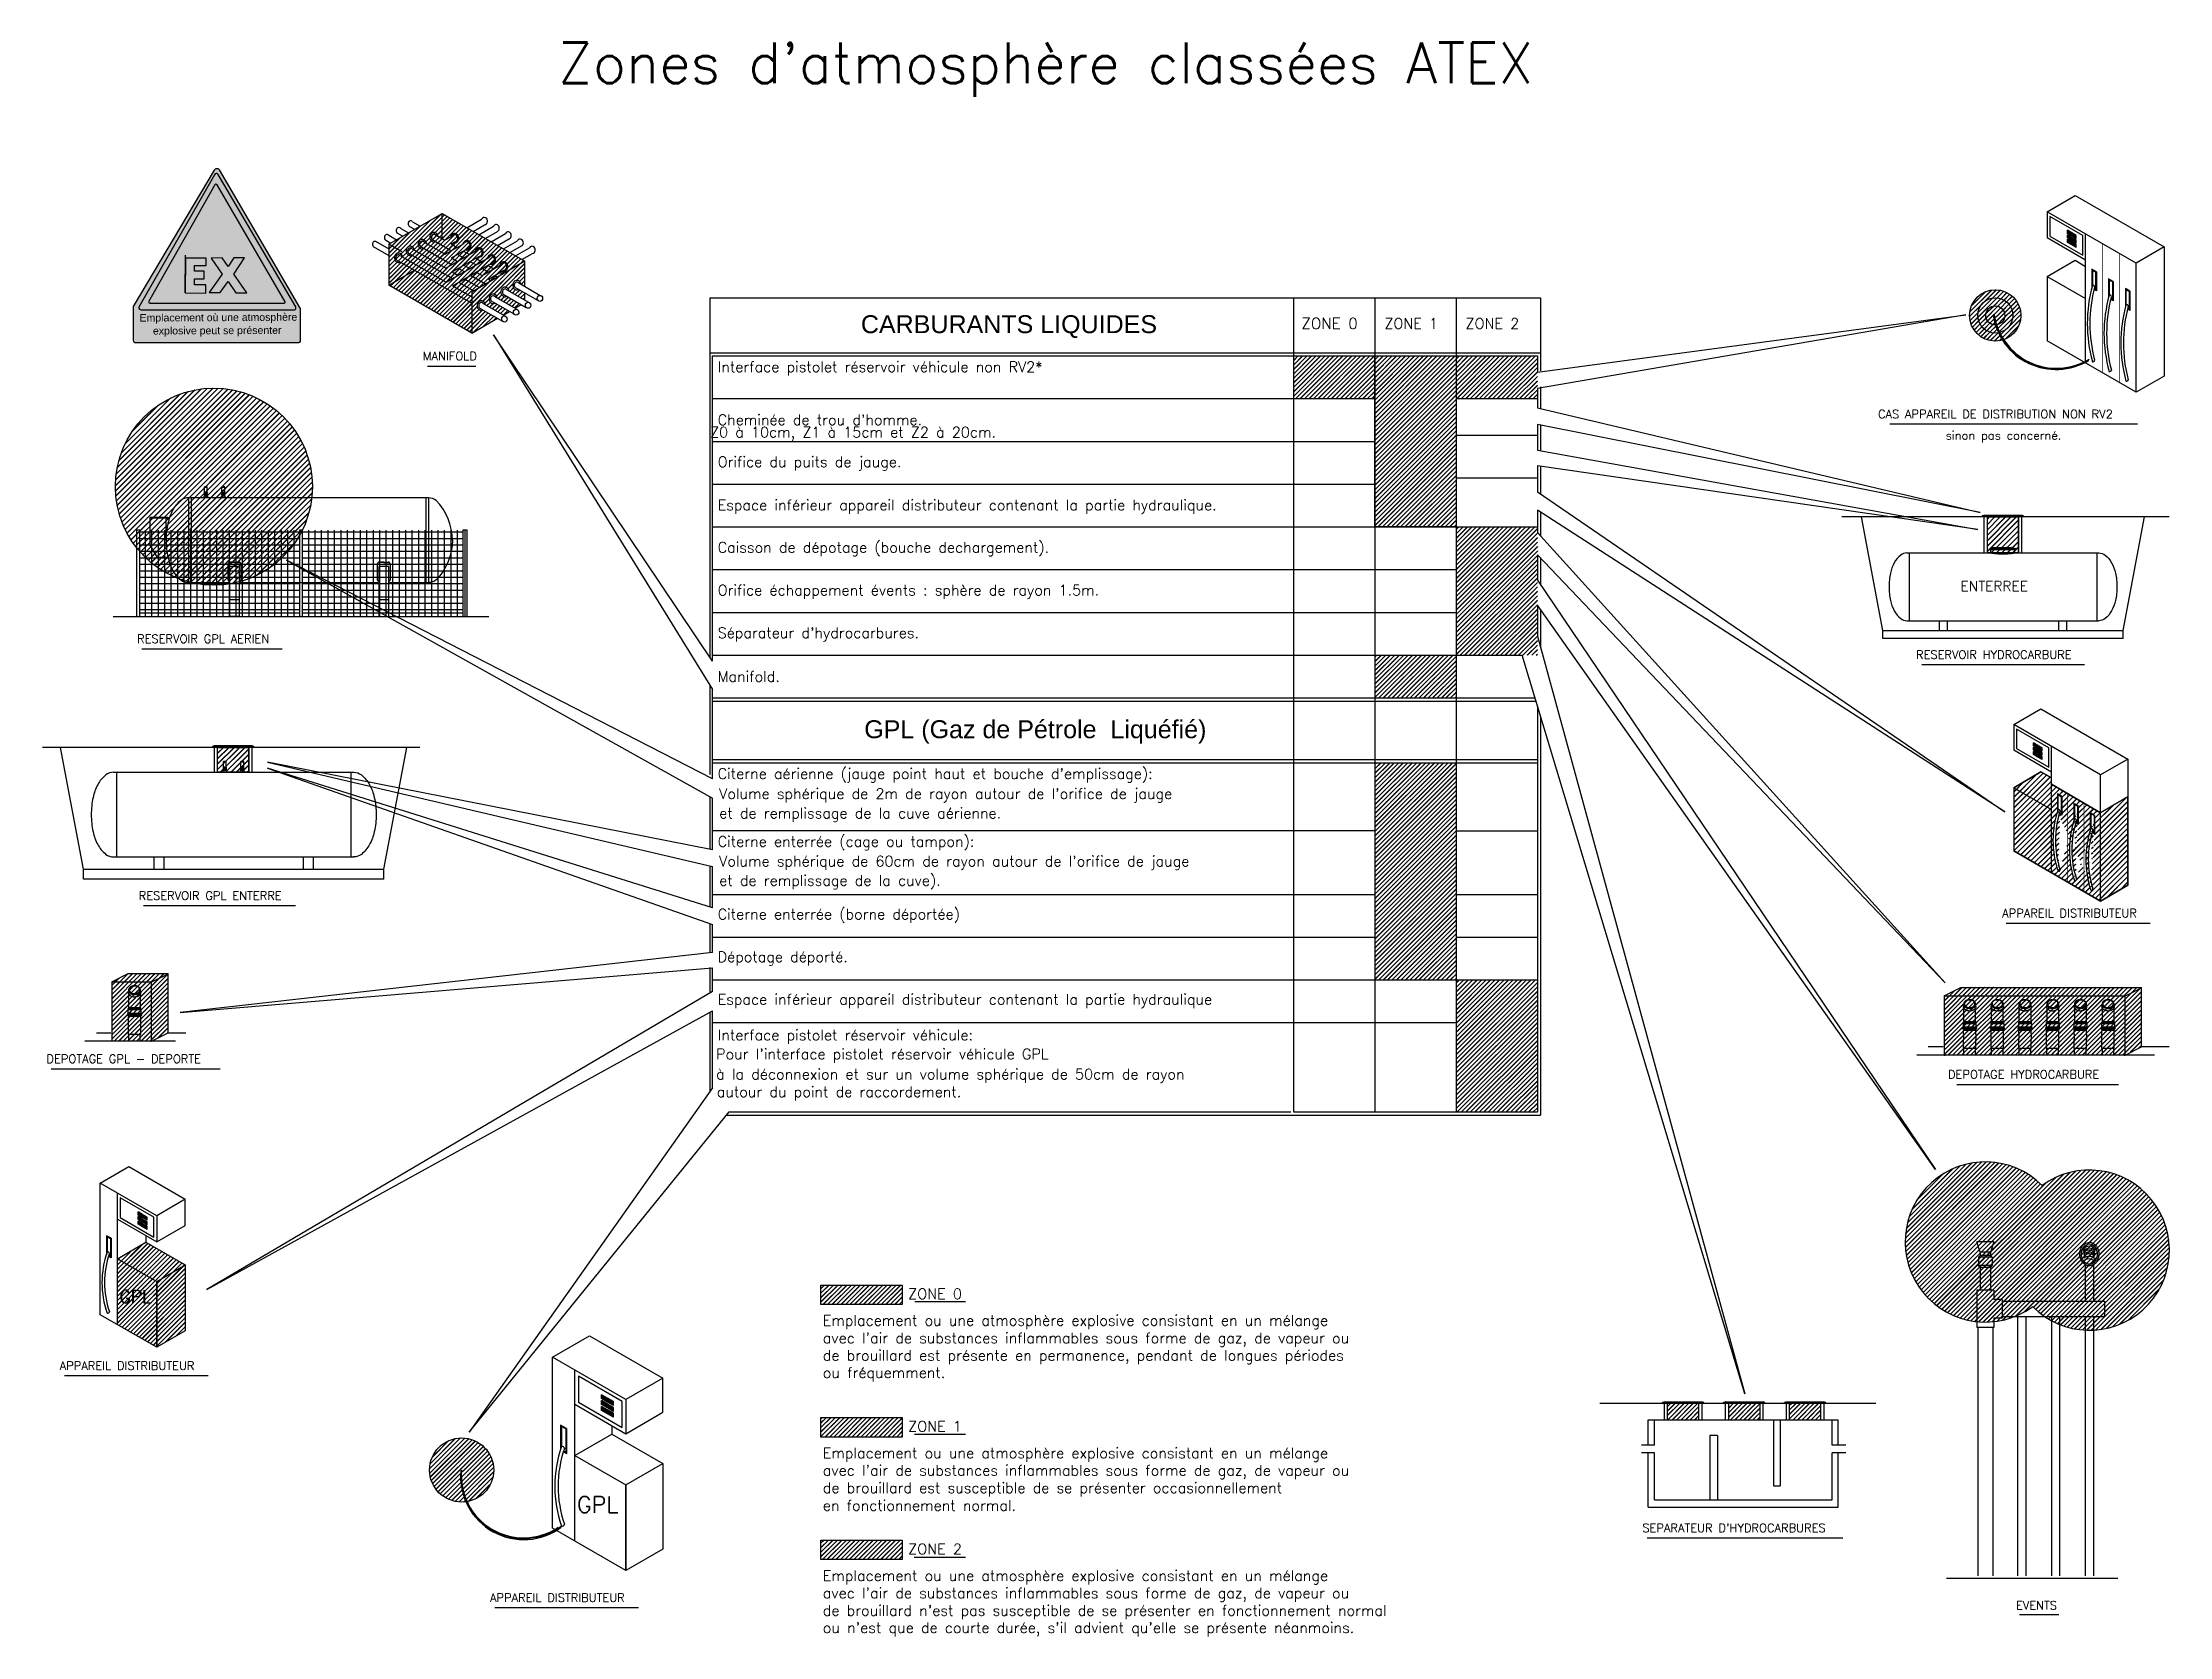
# Model space of a CAD drawing. Extents: x -58 to 166, y -6 to 61.
# Drawn here: x 54.12 to 75.02, y 4.04 to 19.7 of the extents above; entities that cross this region are included whole.
import ezdxf

# ---------------------------------------------------------------- set-up
doc = ezdxf.new("R2010")
doc.units = 0
doc.header["$MEASUREMENT"] = 0
doc.linetypes.add('CACHE2', pattern=[0.1875, 0.125, -0.0625])
doc.layers.get('0').update_dxf_attribs({"linetype": 'CONTINUOUS', "plot": 0})
doc.layers.add('ATEX-Travaux', color=7, linetype='CONTINUOUS')
doc.styles.add('ARIAL', font='arial.ttf')
doc.styles.add('ROMANS', font='romans')
pattern_1 = [(45, (-12.515385, -60.864906), (-0.021993849, 0.021993849), []), (45, (-12.51383, -60.864906), (-0.021993849, 0.021993849), [])]
pattern_2 = [(45, (-11.910818, -61.132426), (-0.021993849, 0.021993849), []), (45, (-11.909263, -61.132426), (-0.021993849, 0.021993849), [])]
pattern_3 = [(45, (-11.910818, -61.586612), (-0.021993849, 0.021993849), []), (45, (-11.909263, -61.586612), (-0.021993849, 0.021993849), [])]

msp = doc.modelspace()

# ---------------------------------------------------------------- texts
at = {"layer": 'ATEX-Travaux', "color": 7, "ltscale": 5, "style": 'ROMANS'}
msp.add_text("Zones d'atmosphère classées ATEX", height=0.4, dxfattribs=at).set_placement((59.186, 19.3))
at = {"layer": 'ATEX-Travaux', "color": 7}
for s, height, style, p in [('CARBURANTS LIQUIDES', 0.17603, 'ARIAL', (62.162, 16.845)), ('ZONE 0', 0.1084, 'ROMANS', (66.491, 16.886)), ('ZONE 1', 0.1032, 'ROMANS', (67.306, 16.888)), ('ZONE 2', 0.1032, 'ROMANS', (68.104, 16.888)), ('MANIFOLD', 0.0826, 'ROMANS', (57.858, 16.578)), ('Interface pistolet réservoir véhicule non RV2*', 0.10324, 'ROMANS', (60.755, 16.462)), ('CAS APPAREIL DE DISTRIBUTION NON RV2', 0.08259, 'ROMANS', (72.155, 16.009)), ('   Z0 à 10cm, Z1 à 15cm et Z2 à 20cm.', 0.10324, 'ROMANS', (60.449, 15.82)), ("Cheminée de trou d'homme.", 0.10324, 'ROMANS', (60.755, 15.941)), ('sinon pas concerné.', 0.08259, 'ROMANS', (72.821, 15.799)), ('Orifice du puits de jauge.', 0.10324, 'ROMANS', (60.755, 15.529)), ('Espace inférieur appareil distributeur contenant la partie hydraulique.', 0.10324, 'ROMANS', (60.755, 15.105)), ('Caisson de dépotage (bouche dechargement).', 0.10324, 'ROMANS', (60.755, 14.689)), ('Orifice échappement évents : sphère de rayon 1.5m.', 0.10324, 'ROMANS', (60.755, 14.269)), ('RESERVOIR GPL AERIEN', 0.08259, 'ROMANS', (55.05, 13.801)), ("Séparateur d'hydrocarbures.", 0.10324, 'ROMANS', (60.755, 13.849)), ('RESERVOIR HYDROCARBURE', 0.08259, 'ROMANS', (72.529, 13.646)), ('Manifold.', 0.1032, 'ROMANS', (60.755, 13.42)), ('GPL (Gaz de Pétrole  Liquéfié)', 0.17603, 'ARIAL', (62.195, 12.866)), ("Citerne aérienne (jauge point haut et bouche d'emplissage):", 0.10324, 'ROMANS', (60.755, 12.466)), ("Volume sphérique de 2m de rayon autour de l'orifice de jauge", 0.10324, 'ROMANS', (60.77, 12.27)), ('et de remplissage de la cuve aérienne. ', 0.10324, 'ROMANS', (60.77, 12.078)), ('Citerne enterrée (cage ou tampon):', 0.10324, 'ROMANS', (60.755, 11.8)), ("Volume sphérique de 60cm de rayon autour de l'orifice de jauge", 0.10324, 'ROMANS', (60.77, 11.607)), ('et de remplissage de la cuve).', 0.10324, 'ROMANS', (60.77, 11.416)), ('RESERVOIR GPL ENTERRE', 0.08259, 'ROMANS', (55.066, 11.279)), ('Citerne enterrée (borne déportée)', 0.10324, 'ROMANS', (60.755, 11.086)), ('APPAREIL DISTRIBUTEUR', 0.08259, 'ROMANS', (73.376, 11.106)), ('Dépotage déporté.', 0.10324, 'ROMANS', (60.755, 10.666)), ('Espace inférieur appareil distributeur contenant la partie hydraulique', 0.10324, 'ROMANS', (60.755, 10.249)), ('Interface pistolet réservoir véhicule:', 0.10324, 'ROMANS', (60.755, 9.899)), ('DEPOTAGE GPL - DEPORTE', 0.08259, 'ROMANS', (54.16, 9.675)), ('à la déconnexion et sur un volume sphérique de 50cm de rayon', 0.10324, 'ROMANS', (60.74, 9.514)), ("Pour l'interface pistolet réservoir véhicule GPL ", 0.10324, 'ROMANS', (60.74, 9.712)), ('autour du point de raccordement.', 0.10324, 'ROMANS', (60.746, 9.341)), ('DEPOTAGE HYDROCARBURE', 0.08259, 'ROMANS', (72.843, 9.522)), ('GPL', 0.1239, 'ROMANS', (54.874, 7.319)), ('GPL', 0.1239, 'ROMANS', (54.877, 7.319)), ('GPL', 0.1239, 'ROMANS', (54.88, 7.319)), ('ZONE 0', 0.1032, 'ROMANS', (62.628, 7.356)), ('Emplacement ou une atmosphère explosive consistant en un mélange', 0.10324, 'ROMANS', (61.788, 7.095)), ("avec l'air de substances inflammables sous forme de gaz, de vapeur ou", 0.10324, 'ROMANS', (61.788, 6.923)), ('APPAREIL DISTRIBUTEUR', 0.08259, 'ROMANS', (54.29, 6.661)), ('de brouillard est présente en permanence, pendant de longues périodes', 0.10324, 'ROMANS', (61.788, 6.752)), ('ou fréquemment.', 0.10324, 'ROMANS', (61.788, 6.581)), ('ZONE 1', 0.1032, 'ROMANS', (62.628, 6.055)), ('Emplacement ou une atmosphère explosive consistant en un mélange', 0.10324, 'ROMANS', (61.788, 5.793)), ("avec l'air de substances inflammables sous forme de gaz, de vapeur ou", 0.10324, 'ROMANS', (61.788, 5.622)), ('de brouillard est susceptible de se présenter occasionnellement', 0.10324, 'ROMANS', (61.788, 5.451)), ('GPL', 0.1611, 'ROMANS', (59.372, 5.257)), ('en fonctionnement normal.', 0.10324, 'ROMANS', (61.788, 5.277)), ("SEPARATEUR D'HYDROCARBURES", 0.08259, 'ROMANS', (69.84, 5.067)), ('ZONE 2', 0.1032, 'ROMANS', (62.628, 4.85)), ('Emplacement ou une atmosphère explosive consistant en un mélange', 0.10324, 'ROMANS', (61.788, 4.588)), ('APPAREIL DISTRIBUTEUR', 0.08259, 'ROMANS', (58.518, 4.382)), ("avec l'air de substances inflammables sous forme de gaz, de vapeur ou", 0.10324, 'ROMANS', (61.788, 4.417)), ('EVENTS', 0.0826, 'ROMANS', (73.511, 4.307)), ("de brouillard n'est pas susceptible de se présenter en fonctionnement normal", 0.10324, 'ROMANS', (61.788, 4.246)), ("ou n'est que de courte durée, s'il advient qu'elle se présente néanmoins.", 0.10324, 'ROMANS', (61.788, 4.076))]:
    msp.add_text(s, height=height, dxfattribs=dict(at, style=style)).set_placement(p)
at = {"layer": 'ATEX-Travaux', "style": 'ROMANS'}
msp.add_text('ENTERREE', height=0.0991, dxfattribs=at).set_placement((72.967, 14.31))

# ---------------------------------------------------------------- blocks, each defined once
blk = doc.blocks.new('PANNEAU EX')
at = {"true_color": 0xffd500}
h = blk.add_hatch(color=40, dxfattribs=at)
h.paths.add_polyline_path([(0, 1.7, 0.247286), (0.9, 0), (117.4, 0, 0.598996), (119.4, 1.7), (119.4, 1.7), (119.4, 23.5, 0.193105), (119, 24.9), (61.5, 123.1, 0.447646), (57.8, 122.7), (0, 25.5, 0.002797), (0, 23.6)])
h.paths.add_polyline_path([(4, 25), (58, 119.4, -0.615412), (60.6, 119.8), (116, 25.3), (116.1, 24.6), (116, 24), (115.3, 23.3), (114.3, 23.3), (113.7, 23.3), (5.8, 23.3, -0.421944)], flags=16)
h.paths.add_polyline_path([(11.1, 29), (58.3, 112.4, -0.539535), (59.9, 112.3), (108.3, 29.1, -0.523762), (107.9, 28), (12.1, 28, -0.417499)], flags=0)
h.paths.add_polyline_path([(37.1, 35.3), (37.3, 60.1), (52, 60), (52, 54.8), (43.8, 54.9), (43.8, 50.8), (50.7, 50.8), (50.7, 45.2), (43.9, 45.3), (43.9, 41), (51.9, 41), (51.9, 35.2)], flags=0)
h.paths.add_polyline_path([(54.2, 35.5), (63.6, 48.6), (55.6, 60), (63.4, 60.2), (67.7, 54), (71.9, 60.2), (79.5, 60.2), (71.8, 48.6), (81.1, 35.4), (73.2, 35.4), (67.7, 43.4), (62.2, 35.5)], flags=0)
at = {"true_color": 0x000000}
h = blk.add_hatch(color=18, dxfattribs=at)
h.paths.add_polyline_path([(113.7, 23.3), (114.3, 23.3), (115.3, 23.3), (116, 24), (116.1, 24.6), (116, 25.3), (60.6, 119.8, 0.615412), (58, 119.4), (4, 25, 0.412656), (5.8, 23.3)])
h.paths.add_polyline_path([(12.1, 28, -0.417499), (11.1, 29), (58.3, 112.4, -0.539535), (59.9, 112.3), (108.3, 29.1, -0.523762), (107.9, 28)], flags=16)
h.paths.add_polyline_path([(73.2, 35.4), (67.7, 43.4), (62.2, 35.5), (54.2, 35.5), (63.6, 48.6), (55.6, 60), (63.4, 60.2), (67.7, 54), (71.9, 60.2), (79.5, 60.2), (71.8, 48.6), (81.1, 35.4)], flags=0)
h.paths.add_polyline_path([(51.9, 35.2), (37.1, 35.3), (37.3, 60.1), (52, 60), (52, 54.8), (43.8, 54.9), (43.8, 50.8), (50.7, 50.8), (50.7, 45.2), (43.9, 45.3), (43.9, 41), (51.9, 41)], flags=0)
h.paths.add_polyline_path([(51.9, 35.2), (51.9, 41), (43.9, 41), (43.9, 45.3), (50.7, 45.2), (50.7, 50.8), (43.8, 50.8), (43.8, 54.9), (52, 54.8), (52, 60), (37.3, 60.1), (37.1, 35.3)], flags=0)
h.paths.add_polyline_path([(67.7, 43.4), (73.2, 35.4), (81.1, 35.4), (71.8, 48.6), (79.5, 60.2), (71.9, 60.2), (67.7, 54), (63.4, 60.2), (55.6, 60), (63.6, 48.6), (54.2, 35.5), (62.2, 35.5)], flags=0)
at = {"true_color": 0xffd500}
h = blk.add_hatch(color=40, dxfattribs=at)
h.dxf.hatch_style = 1
h.paths.add_polyline_path([(59.8, 112.4, 0.501091), (58.3, 112.4), (11.1, 29, 0.414214), (12.1, 28), (12.4, 28, -0.067946), (12.1, 28), (107.9, 28, 0.461753), (108.4, 29)])
h.paths.add_polyline_path([(63.4, 60.2), (67.7, 54), (71.9, 60.2), (79.5, 60.2), (71.8, 48.6), (81.1, 35.4), (73.2, 35.4), (67.7, 43.4), (62.2, 35.5), (54.2, 35.5), (63.6, 48.6), (55.6, 60)], flags=16)
h.paths.add_polyline_path([(52, 60), (52, 54.8), (43.8, 54.9), (43.8, 50.8), (50.7, 50.8), (50.7, 45.2), (43.9, 45.3), (43.9, 41), (51.9, 41), (51.9, 35.2), (37.1, 35.3), (37.3, 60.1)], flags=16)
at = {"true_color": 0x000000}
h = blk.add_hatch(color=18, dxfattribs=at)
h.paths.add_polyline_path([(43.9, 45.3), (50.7, 45.2), (50.7, 50.8), (43.8, 50.8), (43.8, 54.9), (52, 54.8), (52, 60), (37.3, 60.1), (37.1, 35.3), (51.9, 35.2), (51.9, 41), (43.9, 41)])
h.paths.add_polyline_path([(71.8, 48.6), (79.5, 60.2), (71.9, 60.2), (67.7, 54), (63.4, 60.2), (55.6, 60), (63.6, 48.6), (54.2, 35.5), (62.2, 35.5), (67.7, 43.4), (73.2, 35.4), (81.1, 35.4)])
at = {"color": 18, "true_color": 0x000000}
for points in [[(119.4, 1.7), (119.4, 23.5, 0.193105), (119, 24.9), (61.5, 123.1, 0.447646), (57.8, 122.7), (0, 25.5, 0.002797), (0, 23.6), (0, 1.7, 0.247286), (0.9, 0), (117.4, 0, 0.598996), (119.4, 1.7)], [(5.8, 23.3), (113.7, 23.3), (114.3, 23.3), (115.3, 23.3), (116, 24), (116.1, 24.6), (116, 25.3), (60.6, 119.8, 0.615412), (58, 119.4), (4, 25, 0.412656)], [(12.1, 28), (107.9, 28, 0.461753), (108.4, 29), (59.9, 112.3, 0.539535), (58.3, 112.4), (11.1, 29, 0.499618), (12.4, 28)]]:
    blk.add_lwpolyline(points, format="xyb", close=True, dxfattribs=at)
at = {"color": 40, "true_color": 0xffd500}
for points in [[(37.1, 35.3), (37.3, 62.2)], [(37.3, 60.1), (37.1, 35.3), (51.9, 35.2), (51.9, 41), (43.9, 41), (43.9, 45.3), (50.7, 45.2), (50.7, 50.8), (43.8, 50.8), (43.8, 54.9), (52, 54.8), (52, 60), (37.3, 60.1)], [(55.6, 60), (63.6, 48.6), (54.2, 35.5), (62.2, 35.5), (67.7, 43.4), (73.2, 35.4), (81.1, 35.4), (71.8, 48.6), (79.5, 60.2), (71.9, 60.2), (67.7, 54), (63.4, 60.2), (55.6, 60)]]:
    blk.add_lwpolyline(points, dxfattribs=at)
at = {"color": 18, "true_color": 0x000000, "char_height": 5.364, "width": 128.855, "attachment_point": 1, "rotation": 0.3103, "style": 'ARIAL'}
for s, insert in [('Emplacement où une atmosphère', (4.6, 20.2)), ('\\Pexplosive peut se présenter', (14.1, 19.9))]:
    blk.add_mtext(s, dxfattribs=dict(at, insert=insert))

# ---------------------------------------------------------------- hatches: boundary and pattern name
at = {"layer": 'ATEX-Travaux'}
h = msp.add_hatch(dxfattribs=at)
h.set_pattern_fill('JIS_LC_20A', color=10, scale=0.001555, style=0)
h.set_pattern_definition([(45, (23.604924, -18.315752), (-0.021114095, 0.021114095), []), (45, (23.606417, -18.315752), (-0.021114095, 0.021114095), [])])
h.paths.add_polyline_path([(57.524, 17.718), (58.047, 18.021), (58.861, 17.551), (58.861, 17.302), (58.823, 17.325), (58.819, 17.337), (58.806, 17.354), (58.788, 17.362), (58.763, 17.358), (58.75, 17.346), (58.742, 17.329), (58.742, 17.305), (58.75, 17.288), (58.765, 17.274), (58.786, 17.27), (58.8, 17.274), (58.861, 17.239), (58.861, 17.168), (58.706, 17.258), (58.698, 17.277), (58.683, 17.291), (58.66, 17.295), (58.641, 17.286), (58.629, 17.27), (58.625, 17.246), (58.63, 17.227), (58.645, 17.209), (58.663, 17.203), (58.684, 17.207), (58.824, 17.126), (58.763, 17.091), (58.59, 17.19), (58.581, 17.211), (58.562, 17.226), (58.538, 17.227), (58.518, 17.213), (58.51, 17.196), (58.51, 17.171), (58.519, 17.152), (58.536, 17.138), (58.552, 17.135), (58.568, 17.14), (58.708, 17.059), (58.646, 17.023), (58.474, 17.123), (58.468, 17.139), (58.455, 17.154), (58.437, 17.161), (58.416, 17.158), (58.4, 17.142), (58.393, 17.127), (58.392, 17.108), (58.399, 17.089), (58.41, 17.076), (58.428, 17.069), (58.444, 17.07), (58.452, 17.072), (58.591, 16.992), (58.338, 16.845), (57.524, 17.315)])
h = msp.add_hatch(color=256, dxfattribs=at)
h.paths.add_polyline_path([(74.104, 17.686), (74.104, 17.716), (74.06, 17.741), (74.016, 17.767), (74.016, 17.737), (74.06, 17.712)])
h.paths.add_polyline_path([(74.104, 17.73), (74.104, 17.76), (74.06, 17.785), (74.016, 17.811), (74.016, 17.781), (74.06, 17.756)])
h.paths.add_polyline_path([(74.104, 17.774), (74.104, 17.804), (74.06, 17.829), (74.016, 17.855), (74.016, 17.825), (74.06, 17.8)])
h = msp.add_hatch(dxfattribs=at)
h.set_pattern_fill('JIS_LC_20A', color=80, scale=0.001555, style=0)
h.set_pattern_definition(pattern_1)
edge = h.paths.add_edge_path(flags=17)
edge.add_arc((73.308, 17.019), 0.173, 0, 360)
edge = h.paths.add_edge_path()
edge.add_arc((73.308, 17.019), 0.252, 0, 360)
h = msp.add_hatch(dxfattribs=at)
h.set_pattern_fill('JIS_LC_20A', color=10, scale=0.001555, style=0)
h.set_pattern_definition(pattern_1)
edge = h.paths.add_edge_path(flags=17)
edge.add_arc((73.308, 17.019), 0.0936, 0, 360)
edge = h.paths.add_edge_path()
edge.add_arc((73.308, 17.019), 0.173, 0, 360)
h = msp.add_hatch(dxfattribs=at)
h.set_pattern_fill('JIS_LC_20A', color=130, scale=0.001555, style=0)
h.set_pattern_definition(pattern_1)
edge = h.paths.add_edge_path()
edge.add_arc((73.308, 17.019), 0.0936, 0, 360)
h = msp.add_hatch(dxfattribs=at)
h.set_pattern_fill('JIS_LC_20A', color=130, scale=0.001555, style=0)
h.set_pattern_definition(pattern_2)
h.paths.add_polyline_path([(67.212, 16.202), (67.212, 16.621), (66.413, 16.621), (66.413, 16.202)])
h = msp.add_hatch(dxfattribs=at)
h.set_pattern_fill('JIS_LC_20A', color=1, scale=0.001555, style=0)
h.set_pattern_definition(pattern_2)
h.paths.add_polyline_path([(67.212, 14.942), (68.011, 14.942), (68.011, 16.621), (67.212, 16.621)])
h = msp.add_hatch(dxfattribs=at)
h.set_pattern_fill('JIS_LC_20A', color=80, scale=0.001555, style=0)
h.set_pattern_definition(pattern_2)
h.paths.add_polyline_path([(68.809, 16.202), (68.809, 16.621), (68.011, 16.621), (68.011, 16.202)])
h = msp.add_hatch(dxfattribs=at)
h.set_pattern_fill('JIS_LC_20A', color=10, scale=0.001555, style=0)
h.set_pattern_definition([(45, (-24.101516, -75.94275), (-0.026392619, 0.026392619), []), (45, (-24.09965, -75.94275), (-0.026392619, 0.026392619), [])])
edge = h.paths.add_edge_path()
edge.add_arc((55.805, 15.337), 0.968, 0, 360)
h = msp.add_hatch(dxfattribs=at)
h.set_pattern_fill('JIS_LC_20A', color=80, scale=0.001555, style=0)
h.set_pattern_definition(pattern_2)
h.paths.add_polyline_path([(68.809, 14.942), (68.011, 14.942), (68.011, 13.682), (68.809, 13.682)])
h = msp.add_hatch(dxfattribs=at)
h.set_pattern_fill('JIS_LC_20A', color=10, scale=0.001555, style=0)
h.set_pattern_definition([(45, (-30.030115, -75.678068), (-0.026392619, 0.026392619), []), (45, (-30.02825, -75.678068), (-0.026392619, 0.026392619), [])])
h.paths.add_polyline_path([(73.23, 15.039), (73.537, 15.039), (73.537, 14.686), (73.23, 14.686)])
h = msp.add_hatch(dxfattribs=at)
h.set_pattern_fill('JIS_LC_20A', color=1, scale=0.001555, style=0)
h.set_pattern_definition([(45, (16.054315, -35.251564), (-0.021993849, 0.021993849), []), (45, (16.05587, -35.251564), (-0.021993849, 0.021993849), [])])
h.paths.add_polyline_path([(67.212, 13.682), (67.212, 13.262), (68.01, 13.262), (68.01, 13.682)])
h = msp.add_hatch(dxfattribs=at)
h.set_pattern_fill('JIS_LC_20A', color=10, scale=0.001555, style=0)
h.set_pattern_definition([(45, (-24.791712, -75.938944), (-0.026392619, 0.026392619), []), (45, (-24.789846, -75.938944), (-0.026392619, 0.026392619), [])])
h.paths.add_polyline_path([(55.842, 12.775), (56.149, 12.775), (56.149, 12.531), (55.842, 12.531)])
h = msp.add_hatch(color=256, dxfattribs=at)
h.paths.add_polyline_path([(73.769, 12.656), (73.769, 12.684), (73.726, 12.709), (73.683, 12.734), (73.683, 12.705), (73.726, 12.68)])
h.paths.add_polyline_path([(73.769, 12.699), (73.769, 12.727), (73.726, 12.752), (73.683, 12.777), (73.683, 12.748), (73.726, 12.723)])
h.paths.add_polyline_path([(73.769, 12.742), (73.769, 12.77), (73.726, 12.795), (73.683, 12.82), (73.683, 12.791), (73.726, 12.766)])
h = msp.add_hatch(dxfattribs=at)
h.set_pattern_fill('JIS_LC_20A', color=1, scale=0.001555, style=0)
h.set_pattern_definition(pattern_3)
h.paths.add_polyline_path([(67.212, 10.492), (68.011, 10.492), (68.011, 12.625), (67.212, 12.625)])
h = msp.add_hatch(dxfattribs=at)
h.set_pattern_fill('JIS_LC_20A', color=10, scale=0.001555, style=0)
h.set_pattern_definition([(45, (-29.570416, -75.254582), (-0.026392619, 0.026392619), []), (45, (-29.56855, -75.254582), (-0.026392619, 0.026392619), [])])
h.paths.add_polyline_path([(73.859, 12.475), (73.757, 12.534), (73.489, 12.379), (73.489, 11.759), (74.343, 11.266), (74.611, 11.421), (74.611, 12.289), (74.343, 12.134), (73.859, 12.413)])
edge = h.paths.add_edge_path(flags=16)
edge.add_line((73.962, 12.294), (73.918, 12.319))
edge.add_line((73.918, 12.319), (73.918, 12.14))
edge.add_line((73.962, 12.294), (73.962, 12.111))
edge.add_line((73.962, 12.111), (73.939, 12.125))
edge.add_arc((74.816, 11.862), 0.941, 161.2862, 198.7138)
edge.add_arc((73.93, 12.15), 0.0147, 359.7064, 474.3444)
edge.add_arc((74.831, 11.862), 0.932, 161.9697, 198.0299)
edge.add_arc((73.93, 11.573), 0.0147, 245.6556, 360.2936)
edge.add_arc((74.977, 11.769), 0.941, 161.2862, 198.7138)
edge.add_line((74.123, 12.201), (74.079, 12.226))
edge.add_arc((74.092, 12.057), 0.0147, 359.7064, 474.3444)
edge.add_arc((74.992, 11.769), 0.932, 161.9697, 198.0299)
edge.add_line((74.079, 12.226), (74.079, 12.047))
edge.add_line((74.123, 12.018), (74.1, 12.032))
edge.add_line((74.123, 12.201), (74.123, 12.018))
edge.add_arc((74.092, 11.48), 0.0147, 245.6556, 360.2936)
edge.add_arc((75.138, 11.676), 0.941, 161.2862, 198.7138)
edge.add_line((74.284, 12.108), (74.24, 12.133))
edge.add_arc((74.253, 11.964), 0.0147, 359.7064, 474.3444)
edge.add_arc((75.154, 11.676), 0.932, 161.9697, 198.0299)
edge.add_line((74.24, 12.133), (74.24, 11.954))
edge.add_line((74.284, 11.925), (74.261, 11.939))
edge.add_line((74.284, 12.108), (74.284, 11.925))
edge.add_arc((74.253, 11.387), 0.0147, 245.6556, 360.2936)
h = msp.add_hatch(dxfattribs=at)
h.set_pattern_fill('JIS_LC_20A', color=10, scale=0.001555, style=0)
h.set_pattern_definition([(45, (16.1114, -40.9648), (-0.02199385, 0.02199385), []), (45, (16.112954, -40.9648), (-0.02199385, 0.02199385), [])])
h.paths.add_polyline_path([(54.801, 9.889), (54.801, 10.472), (54.964, 10.554), (55.355, 10.554), (55.355, 9.971), (55.191, 9.889)])
h = msp.add_hatch(dxfattribs=at)
h.set_pattern_fill('JIS_LC_20A', color=80, scale=0.001555, style=0)
h.set_pattern_definition(pattern_3)
h.paths.add_polyline_path([(68.011, 9.194), (68.809, 9.194), (68.809, 10.492), (68.011, 10.492)])
h = msp.add_hatch(dxfattribs=at)
h.set_pattern_fill('JIS_LC_20A', color=80, scale=0.001555, style=0)
h.set_pattern_definition([(45, (16.134226, -38.90874), (-0.021993849, 0.021993849), []), (45, (16.13578, -38.90874), (-0.021993849, 0.021993849), [])])
h.paths.add_polyline_path([(72.806, 9.754), (72.813, 10.336), (72.97, 10.419), (74.745, 10.417), (74.745, 9.836), (74.578, 9.754), (72.813, 9.754)])
h = msp.add_hatch(dxfattribs=at)
h.set_pattern_fill('JIS_LC_20A', color=80, scale=0.001555, style=0)
h.set_pattern_definition([(45, (-12.7306, -61.235162), (-0.021993849, 0.021993849), []), (45, (-12.729045, -61.235162), (-0.021993849, 0.021993849), [])])
edge = h.paths.add_edge_path()
edge.add_arc((73.21, 7.917), 0.787, 44.828, 306.1531)
edge.add_arc((74.232, 7.837), 0.787, 224.828, 486.1531)
h = msp.add_hatch(color=256, dxfattribs=at)
h.paths.add_polyline_path([(55.149, 8.041), (55.149, 8.071), (55.104, 8.096), (55.06, 8.122), (55.06, 8.092), (55.104, 8.067)])
h.paths.add_polyline_path([(55.149, 8.085), (55.149, 8.115), (55.104, 8.141), (55.06, 8.167), (55.06, 8.137), (55.104, 8.111)])
h.paths.add_polyline_path([(55.149, 8.13), (55.149, 8.16), (55.104, 8.186), (55.06, 8.212), (55.06, 8.182), (55.104, 8.156)])
h = msp.add_hatch(dxfattribs=at)
h.set_pattern_fill('JIS_LC_20A', color=80, scale=0.001555, style=0)
h.set_pattern_definition([(45, (-12.350442, -61.5807), (-0.021993849, 0.021993849), []), (45, (-12.348886, -61.5807), (-0.021993849, 0.021993849), [])])
h.paths.add_polyline_path([(55.137, 7.914), (54.857, 7.752), (54.857, 7.106), (55.243, 6.884), (55.523, 7.045), (55.523, 7.691)])
h = msp.add_hatch(dxfattribs=at)
h.set_pattern_fill('JIS_LC_20A', color=130, scale=0.001555, style=0)
h.set_pattern_definition([(45, (-10.82733, -59.63936), (-0.021993849, 0.021993849), []), (45, (-10.825776, -59.63936), (-0.021993849, 0.021993849), [])])
h.paths.add_polyline_path([(62.568, 7.303), (62.568, 7.494), (61.77, 7.494), (61.77, 7.303)])
h = msp.add_hatch(color=256, dxfattribs=at)
h.paths.add_polyline_path([(59.73, 6.195), (59.73, 6.234), (59.672, 6.267), (59.614, 6.301), (59.614, 6.262), (59.672, 6.228)])
h.paths.add_polyline_path([(59.73, 6.253), (59.73, 6.292), (59.672, 6.325), (59.614, 6.359), (59.614, 6.32), (59.672, 6.287)])
h.paths.add_polyline_path([(59.73, 6.311), (59.73, 6.35), (59.672, 6.384), (59.614, 6.417), (59.614, 6.378), (59.672, 6.345)])
h = msp.add_hatch(dxfattribs=at)
h.set_pattern_fill('JIS_LC_20A', color=80, scale=0.001555, style=0)
h.set_pattern_definition([(45, (16.28082, -38.04863), (-0.02199385, 0.02199385), []), (45, (16.282376, -38.04863), (-0.02199385, 0.02199385), [])])
h.paths.add_polyline_path([(70.396, 6.171), (70.396, 6.33), (70.089, 6.33), (70.089, 6.171)])
h.paths.add_polyline_path([(70.689, 6.33), (70.689, 6.171), (70.997, 6.171), (70.997, 6.33)])
h.paths.add_polyline_path([(71.287, 6.33), (71.287, 6.171), (71.594, 6.171), (71.594, 6.33)])
h = msp.add_hatch(dxfattribs=at)
h.set_pattern_fill('JIS_LC_20A', color=10, scale=0.001555, style=0)
h.set_pattern_definition([(45, (-10.82733, -60.080237), (-0.021993849, 0.021993849), []), (45, (-10.825776, -60.080237), (-0.021993849, 0.021993849), [])])
h.paths.add_polyline_path([(62.568, 6.001), (62.568, 6.193), (61.77, 6.193), (61.77, 6.001)])
h = msp.add_hatch(dxfattribs=at)
h.set_pattern_fill('JIS_LC_20A', color=80, scale=0.001555, style=0)
h.set_pattern_definition([(45, (-9.273124, -60.80411), (-0.021993849, 0.021993849), []), (45, (-9.27157, -60.80411), (-0.021993849, 0.021993849), [])])
edge = h.paths.add_edge_path()
edge.add_arc((58.239, 5.677), 0.315, 0, 360)
h = msp.add_hatch(dxfattribs=at)
h.set_pattern_fill('JIS_LC_20A', color=80, scale=0.001555, style=0)
h.set_pattern_definition([(45, (-10.82733, -60.424673), (-0.021993849, 0.021993849), []), (45, (-10.825776, -60.424673), (-0.021993849, 0.021993849), [])])
h.paths.add_polyline_path([(61.77, 4.988), (61.77, 4.797), (62.568, 4.797), (62.568, 4.988)])

# ---------------------------------------------------------------- linework, layer by layer
for p, q in [((57.524, 17.718), (58.047, 18.021)), ((58.047, 18.021), (58.861, 17.551)), ((58.047, 17.772), (58.047, 18.021)), ((58.074, 17.757), (58.144, 17.797)), ((58.289, 17.881), (58.435, 17.965)), ((58.352, 17.845), (58.465, 17.91)), ((58.408, 17.812), (58.552, 17.895)), ((58.472, 17.775), (58.598, 17.848)), ((58.529, 17.743), (58.67, 17.824)), ((58.593, 17.706), (58.716, 17.777)), ((74.06, 17.829), (74.016, 17.855)), ((74.016, 17.825), (74.016, 17.855)), ((74.06, 17.8), (74.016, 17.825)), ((74.06, 17.785), (74.016, 17.811)), ((74.016, 17.781), (74.016, 17.811)), ((74.06, 17.756), (74.016, 17.781)), ((74.06, 17.741), (74.016, 17.767)), ((74.016, 17.737), (74.016, 17.767)), ((74.104, 17.804), (74.06, 17.829)), ((74.104, 17.774), (74.06, 17.8)), ((74.104, 17.76), (74.06, 17.785)), ((74.104, 17.774), (74.104, 17.804)), ((57.653, 17.644), (57.524, 17.718)), ((57.524, 17.718), (57.524, 17.315)), ((58.078, 17.62), (58.264, 17.727)), ((58.083, 17.483), (58.385, 17.658)), ((58.087, 17.346), (58.505, 17.588)), ((58.137, 17.721), (58.173, 17.742)), ((58.141, 17.584), (58.293, 17.672)), ((58.145, 17.447), (58.414, 17.602)), ((58.649, 17.673), (58.788, 17.753)), ((58.713, 17.636), (58.835, 17.706)), ((58.77, 17.604), (58.906, 17.682)), ((58.832, 17.568), (58.935, 17.627)), ((74.06, 17.712), (74.016, 17.737)), ((74.104, 17.73), (74.06, 17.756)), ((74.104, 17.716), (74.06, 17.741)), ((74.104, 17.686), (74.06, 17.712)), ((74.104, 17.73), (74.104, 17.76)), ((74.104, 17.686), (74.104, 17.716)), ((57.524, 17.315), (57.777, 17.462)), ((58.149, 17.31), (58.534, 17.533)), ((58.861, 17.551), (58.338, 17.248)), ((58.44, 17.411), (58.626, 17.518)), ((58.502, 17.375), (58.655, 17.463)), ((58.861, 17.302), (58.861, 17.551)), ((74.256, 17.472), (74.256, 17.289)), ((74.301, 17.447), (74.256, 17.472)), ((74.263, 17.461), (74.263, 17.312)), ((74.294, 17.443), (74.263, 17.461)), ((74.294, 17.443), (74.294, 17.27)), ((74.301, 17.447), (74.301, 17.259)), ((74.421, 17.377), (74.421, 17.193)), ((74.466, 17.351), (74.421, 17.377)), ((74.427, 17.366), (74.427, 17.217)), ((74.459, 17.348), (74.427, 17.366)), ((74.459, 17.348), (74.459, 17.175)), ((74.466, 17.351), (74.466, 17.164)), ((58.338, 16.845), (57.524, 17.315)), ((58.338, 17.248), (58.338, 16.845)), ((58.861, 17.168), (58.861, 17.239)), ((74.301, 17.259), (74.277, 17.273)), ((74.294, 17.27), (74.279, 17.279)), ((74.466, 17.164), (74.442, 17.178)), ((74.459, 17.175), (74.444, 17.184)), ((74.586, 17.282), (74.586, 17.098)), ((74.631, 17.256), (74.586, 17.282)), ((74.592, 17.271), (74.592, 17.122)), ((74.624, 17.253), (74.592, 17.271)), ((74.624, 17.253), (74.624, 17.08)), ((74.631, 17.256), (74.631, 17.069)), ((58.338, 16.845), (58.591, 16.992)), ((58.646, 17.023), (58.708, 17.059)), ((58.763, 17.091), (58.824, 17.126)), ((74.631, 17.069), (74.607, 17.083)), ((74.624, 17.08), (74.609, 17.089)), ((55.741, 15.279), (55.712, 15.279)), ((55.712, 15.269), (55.712, 15.279)), ((55.734, 15.269), (55.712, 15.269)), ((55.741, 15.264), (55.712, 15.264)), ((55.712, 15.252), (55.712, 15.264)), ((55.74, 15.335), (55.713, 15.335)), ((55.713, 15.328), (55.713, 15.335)), ((55.74, 15.328), (55.713, 15.328)), ((55.713, 15.279), (55.713, 15.328)), ((55.718, 15.269), (55.718, 15.279)), ((55.718, 15.252), (55.718, 15.264)), ((55.719, 15.264), (55.719, 15.269)), ((55.734, 15.269), (55.741, 15.269)), ((55.734, 15.264), (55.734, 15.269)), ((55.735, 15.269), (55.735, 15.279)), ((55.735, 15.252), (55.735, 15.264)), ((55.74, 15.328), (55.74, 15.335)), ((55.74, 15.279), (55.74, 15.328)), ((55.741, 15.269), (55.741, 15.279)), ((55.741, 15.252), (55.741, 15.264)), ((55.913, 15.279), (55.883, 15.279)), ((55.883, 15.269), (55.883, 15.279)), ((55.905, 15.269), (55.883, 15.269)), ((55.913, 15.264), (55.883, 15.264)), ((55.883, 15.252), (55.883, 15.264)), ((55.911, 15.335), (55.884, 15.335)), ((55.884, 15.328), (55.884, 15.335)), ((55.911, 15.328), (55.884, 15.328)), ((55.884, 15.279), (55.884, 15.328)), ((55.889, 15.269), (55.889, 15.279)), ((55.889, 15.252), (55.889, 15.264)), ((55.891, 15.264), (55.891, 15.269)), ((55.905, 15.269), (55.913, 15.269)), ((55.905, 15.264), (55.905, 15.269)), ((55.906, 15.269), (55.906, 15.279)), ((55.906, 15.252), (55.906, 15.264)), ((55.911, 15.328), (55.911, 15.335)), ((55.911, 15.279), (55.911, 15.328)), ((55.913, 15.269), (55.913, 15.279)), ((55.913, 15.252), (55.913, 15.264)), ((57.914, 15.227), (55.555, 15.227)), ((55.555, 15.227), (55.555, 14.395)), ((55.582, 15.227), (55.582, 14.395)), ((55.744, 15.244), (55.709, 15.244)), ((55.709, 15.227), (55.709, 15.244)), ((55.736, 15.252), (55.712, 15.252)), ((55.717, 15.244), (55.717, 15.252)), ((55.736, 15.252), (55.741, 15.252)), ((55.736, 15.244), (55.736, 15.252)), ((55.744, 15.227), (55.744, 15.244)), ((55.915, 15.244), (55.881, 15.244)), ((55.881, 15.227), (55.881, 15.244)), ((55.908, 15.252), (55.883, 15.252)), ((55.888, 15.244), (55.888, 15.252)), ((55.908, 15.252), (55.913, 15.252)), ((55.908, 15.244), (55.908, 15.252)), ((55.915, 15.227), (55.915, 15.244)), ((57.887, 15.227), (57.887, 14.395)), ((57.914, 15.227), (57.914, 14.395)), ((55.178, 15.036), (55.352, 15.036)), ((55.178, 14.762), (55.178, 15.036)), ((55.178, 15.031), (55.368, 15.031)), ((55.335, 14.811), (55.335, 15.031)), ((55.335, 15.027), (55.366, 15.027)), ((55.352, 15.036), (55.352, 15.031)), ((75.018, 15.039), (71.8, 15.039)), ((72.204, 13.925), (71.993, 15.039)), ((74.563, 13.925), (74.774, 15.039)), ((55.252, 14.64), (55.178, 14.762)), ((55.354, 14.64), (55.252, 14.64)), ((72.44, 14.686), (73.265, 14.686)), ((72.461, 14.686), (72.461, 14.02)), ((73.501, 14.686), (74.327, 14.686)), ((74.305, 14.686), (74.305, 14.02)), ((55.943, 14.576), (55.943, 14.422)), ((56.007, 14.591), (55.958, 14.591)), ((56.007, 14.596), (55.963, 14.596)), ((56.007, 14.596), (56.051, 14.596)), ((56.007, 14.591), (56.056, 14.591)), ((56.07, 14.576), (56.07, 14.422)), ((57.41, 14.576), (57.41, 14.422)), ((57.474, 14.591), (57.425, 14.591)), ((57.474, 14.596), (57.43, 14.596)), ((57.474, 14.596), (57.518, 14.596)), ((57.474, 14.591), (57.523, 14.591)), ((57.537, 14.576), (57.537, 14.422)), ((56.056, 14.224), (55.958, 14.224)), ((57.523, 14.224), (57.425, 14.224)), ((54.816, 14.062), (58.505, 14.062)), ((72.44, 14.02), (74.327, 14.02)), ((72.759, 13.925), (72.759, 14.02)), ((72.837, 13.925), (72.837, 14.02)), ((73.933, 13.925), (73.933, 14.02)), ((74.012, 13.925), (74.012, 14.02)), ((72.204, 13.925), (74.563, 13.925)), ((72.204, 13.846), (72.204, 13.925)), ((74.563, 13.846), (72.204, 13.846)), ((74.563, 13.846), (74.563, 13.925)), ((57.829, 12.776), (54.121, 12.776)), ((54.525, 11.579), (54.298, 12.776)), ((57.474, 11.579), (57.7, 12.776)), ((73.726, 12.795), (73.683, 12.82)), ((73.683, 12.791), (73.683, 12.82)), ((73.726, 12.766), (73.683, 12.791)), ((73.726, 12.752), (73.683, 12.777)), ((73.683, 12.748), (73.683, 12.777)), ((73.726, 12.723), (73.683, 12.748)), ((73.769, 12.77), (73.726, 12.795)), ((73.769, 12.742), (73.726, 12.766)), ((73.769, 12.727), (73.726, 12.752)), ((73.769, 12.742), (73.769, 12.77)), ((55.931, 12.548), (55.896, 12.548)), ((55.896, 12.531), (55.896, 12.548)), ((55.928, 12.582), (55.899, 12.582)), ((55.899, 12.572), (55.899, 12.582)), ((55.921, 12.572), (55.899, 12.572)), ((55.928, 12.568), (55.899, 12.568)), ((55.899, 12.555), (55.899, 12.568)), ((55.923, 12.555), (55.899, 12.555)), ((55.927, 12.638), (55.9, 12.638)), ((55.9, 12.631), (55.9, 12.638)), ((55.927, 12.631), (55.9, 12.631)), ((55.9, 12.582), (55.9, 12.631)), ((55.904, 12.548), (55.904, 12.555)), ((55.905, 12.572), (55.905, 12.582)), ((55.905, 12.555), (55.905, 12.568)), ((55.906, 12.568), (55.906, 12.572)), ((55.921, 12.572), (55.928, 12.572)), ((55.921, 12.568), (55.921, 12.572)), ((55.922, 12.572), (55.922, 12.582)), ((55.922, 12.555), (55.922, 12.568)), ((55.923, 12.555), (55.928, 12.555)), ((55.923, 12.548), (55.923, 12.555)), ((55.927, 12.631), (55.927, 12.638)), ((55.927, 12.582), (55.927, 12.631)), ((55.928, 12.572), (55.928, 12.582)), ((55.928, 12.555), (55.928, 12.568)), ((55.931, 12.531), (55.931, 12.548)), ((56.102, 12.548), (56.068, 12.548)), ((56.068, 12.531), (56.068, 12.548)), ((56.099, 12.582), (56.07, 12.582)), ((56.07, 12.572), (56.07, 12.582)), ((56.092, 12.572), (56.07, 12.572)), ((56.099, 12.568), (56.07, 12.568)), ((56.07, 12.555), (56.07, 12.568)), ((56.095, 12.555), (56.07, 12.555)), ((56.098, 12.638), (56.071, 12.638)), ((56.071, 12.631), (56.071, 12.638)), ((56.098, 12.631), (56.071, 12.631)), ((56.071, 12.582), (56.071, 12.631)), ((56.075, 12.548), (56.075, 12.555)), ((56.076, 12.572), (56.076, 12.582)), ((56.076, 12.555), (56.076, 12.568)), ((56.077, 12.568), (56.077, 12.572)), ((56.092, 12.572), (56.099, 12.572)), ((56.092, 12.568), (56.092, 12.572)), ((56.093, 12.572), (56.093, 12.582)), ((56.093, 12.555), (56.093, 12.568)), ((56.095, 12.555), (56.099, 12.555)), ((56.095, 12.548), (56.095, 12.555)), ((56.098, 12.631), (56.098, 12.638)), ((56.098, 12.582), (56.098, 12.631)), ((56.099, 12.572), (56.099, 12.582)), ((56.099, 12.555), (56.099, 12.568)), ((56.102, 12.531), (56.102, 12.548)), ((73.726, 12.709), (73.683, 12.734)), ((73.683, 12.705), (73.683, 12.734)), ((73.726, 12.68), (73.683, 12.705)), ((73.769, 12.699), (73.726, 12.723)), ((73.769, 12.684), (73.726, 12.709)), ((73.769, 12.656), (73.726, 12.68)), ((73.769, 12.699), (73.769, 12.727)), ((73.769, 12.656), (73.769, 12.684)), ((54.82, 12.531), (57.179, 12.531)), ((54.847, 12.531), (54.847, 11.699)), ((57.152, 12.531), (57.152, 11.699)), ((73.859, 12.413), (74.343, 12.134)), ((73.918, 12.319), (73.918, 12.14)), ((73.962, 12.294), (73.918, 12.319)), ((73.924, 12.309), (73.924, 12.163)), ((73.955, 12.291), (73.924, 12.309)), ((73.962, 12.111), (73.939, 12.125)), ((73.955, 12.122), (73.94, 12.131)), ((73.955, 12.291), (73.955, 12.122)), ((73.962, 12.294), (73.962, 12.111)), ((74.079, 12.226), (74.079, 12.047)), ((74.123, 12.201), (74.079, 12.226)), ((74.085, 12.216), (74.085, 12.07)), ((74.117, 12.198), (74.085, 12.216)), ((74.117, 12.198), (74.117, 12.029)), ((74.123, 12.201), (74.123, 12.018)), ((74.24, 12.133), (74.24, 11.954)), ((74.284, 12.108), (74.24, 12.133)), ((74.246, 12.123), (74.246, 11.977)), ((74.278, 12.105), (74.246, 12.123)), ((74.611, 12.289), (74.343, 12.134)), ((74.123, 12.018), (74.1, 12.032)), ((74.117, 12.029), (74.101, 12.038)), ((74.284, 11.925), (74.261, 11.939)), ((74.278, 11.936), (74.262, 11.945)), ((74.278, 12.105), (74.278, 11.936)), ((74.284, 12.108), (74.284, 11.925)), ((54.525, 11.579), (57.474, 11.579)), ((54.525, 11.481), (54.525, 11.579)), ((54.82, 11.699), (57.179, 11.699)), ((55.219, 11.579), (55.219, 11.699)), ((55.316, 11.579), (55.316, 11.699)), ((56.687, 11.579), (56.687, 11.699)), ((56.785, 11.579), (56.785, 11.699)), ((57.474, 11.481), (57.474, 11.579)), ((57.474, 11.481), (54.525, 11.481)), ((54.966, 10.392), (54.965, 10.367)), ((54.965, 10.365), (54.965, 10.367)), ((54.965, 10.363), (54.965, 10.365)), ((54.966, 10.361), (54.965, 10.363)), ((54.967, 10.394), (54.966, 10.393)), ((54.966, 10.393), (54.966, 10.392)), ((54.966, 10.392), (54.966, 10.39)), ((54.966, 10.392), (54.966, 10.392)), ((54.966, 10.39), (54.966, 10.388)), ((54.966, 10.388), (54.967, 10.386)), ((54.966, 10.359), (54.966, 10.361)), ((54.966, 10.357), (54.966, 10.359)), ((54.966, 10.358), (54.966, 10.355)), ((54.967, 10.355), (54.966, 10.357)), ((54.966, 10.355), (54.966, 10.218)), ((54.968, 10.399), (54.967, 10.399)), ((54.967, 10.399), (54.967, 10.398)), ((54.967, 10.398), (54.967, 10.397)), ((54.967, 10.397), (54.967, 10.397)), ((54.967, 10.397), (54.967, 10.396)), ((54.967, 10.396), (54.967, 10.395)), ((54.967, 10.395), (54.967, 10.395)), ((54.967, 10.395), (54.967, 10.394)), ((54.967, 10.386), (54.967, 10.384)), ((54.967, 10.384), (54.967, 10.382)), ((54.967, 10.382), (54.968, 10.38)), ((54.968, 10.353), (54.967, 10.355)), ((54.969, 10.402), (54.968, 10.401)), ((54.968, 10.401), (54.968, 10.401)), ((54.968, 10.401), (54.968, 10.4)), ((54.968, 10.4), (54.968, 10.399)), ((54.968, 10.38), (54.969, 10.379)), ((54.969, 10.351), (54.968, 10.353)), ((54.97, 10.404), (54.969, 10.403)), ((54.969, 10.403), (54.969, 10.403)), ((54.969, 10.403), (54.969, 10.402)), ((54.971, 10.403), (54.969, 10.398)), ((54.969, 10.398), (54.969, 10.393)), ((54.969, 10.393), (54.97, 10.389)), ((54.969, 10.379), (54.97, 10.377)), ((54.97, 10.35), (54.969, 10.351)), ((54.971, 10.406), (54.97, 10.405)), ((54.97, 10.405), (54.97, 10.405)), ((54.97, 10.405), (54.97, 10.404)), ((54.97, 10.389), (54.971, 10.384)), ((54.97, 10.377), (54.971, 10.375)), ((54.971, 10.348), (54.97, 10.35)), ((54.972, 10.408), (54.971, 10.407)), ((54.973, 10.408), (54.971, 10.403)), ((54.971, 10.407), (54.971, 10.407)), ((54.971, 10.407), (54.971, 10.406)), ((54.971, 10.384), (54.973, 10.379)), ((54.971, 10.375), (54.972, 10.373)), ((54.972, 10.346), (54.971, 10.348)), ((54.973, 10.409), (54.972, 10.409)), ((54.972, 10.409), (54.972, 10.408)), ((54.972, 10.373), (54.973, 10.371)), ((54.973, 10.344), (54.972, 10.346)), ((54.976, 10.413), (54.973, 10.408)), ((54.974, 10.41), (54.973, 10.41)), ((54.973, 10.41), (54.973, 10.409)), ((54.974, 10.399), (54.973, 10.392)), ((54.973, 10.392), (54.975, 10.386)), ((54.973, 10.379), (54.976, 10.374)), ((54.973, 10.371), (54.974, 10.37)), ((54.975, 10.343), (54.973, 10.344)), ((54.975, 10.412), (54.974, 10.412)), ((54.974, 10.412), (54.974, 10.411)), ((54.974, 10.411), (54.974, 10.41)), ((54.976, 10.405), (54.974, 10.399)), ((54.974, 10.37), (54.975, 10.368)), ((54.976, 10.413), (54.975, 10.412)), ((54.975, 10.386), (54.978, 10.38)), ((54.975, 10.368), (54.977, 10.367)), ((54.976, 10.341), (54.975, 10.343)), ((54.979, 10.417), (54.976, 10.413)), ((54.977, 10.414), (54.976, 10.413)), ((54.976, 10.413), (54.976, 10.413)), ((54.98, 10.412), (54.976, 10.405)), ((54.976, 10.374), (54.98, 10.37)), ((54.978, 10.339), (54.976, 10.341)), ((54.979, 10.417), (54.977, 10.415)), ((54.977, 10.415), (54.977, 10.414)), ((54.977, 10.367), (54.979, 10.365)), ((54.978, 10.38), (54.982, 10.374)), ((54.979, 10.338), (54.978, 10.339)), ((54.98, 10.418), (54.979, 10.417)), ((54.979, 10.365), (54.98, 10.364)), ((54.981, 10.337), (54.979, 10.338)), ((54.981, 10.419), (54.98, 10.418)), ((54.985, 10.417), (54.98, 10.412)), ((54.98, 10.37), (54.985, 10.366)), ((54.98, 10.364), (54.982, 10.362)), ((54.982, 10.419), (54.981, 10.419)), ((54.983, 10.335), (54.981, 10.337)), ((54.983, 10.42), (54.982, 10.419)), ((54.982, 10.374), (54.988, 10.369)), ((54.982, 10.362), (54.984, 10.361)), ((54.984, 10.421), (54.983, 10.42)), ((54.985, 10.334), (54.983, 10.335)), ((54.985, 10.422), (54.984, 10.421)), ((54.984, 10.361), (54.986, 10.359)), ((54.986, 10.423), (54.985, 10.422)), ((54.991, 10.422), (54.985, 10.417)), ((54.985, 10.366), (54.99, 10.363)), ((54.987, 10.333), (54.985, 10.334)), ((54.988, 10.423), (54.986, 10.423)), ((54.986, 10.359), (54.988, 10.358)), ((54.989, 10.331), (54.987, 10.333)), ((54.989, 10.424), (54.988, 10.423)), ((54.988, 10.369), (54.995, 10.364)), ((54.988, 10.358), (54.99, 10.357)), ((54.99, 10.425), (54.989, 10.424)), ((54.992, 10.33), (54.989, 10.331)), ((54.991, 10.425), (54.99, 10.425)), ((54.99, 10.363), (54.995, 10.36)), ((54.99, 10.357), (54.992, 10.356)), ((54.992, 10.426), (54.991, 10.425)), ((54.999, 10.426), (54.991, 10.422)), ((54.994, 10.427), (54.992, 10.426)), ((54.992, 10.356), (54.995, 10.355)), ((54.994, 10.329), (54.992, 10.33)), ((54.995, 10.427), (54.994, 10.427)), ((54.996, 10.328), (54.994, 10.329)), ((54.996, 10.428), (54.995, 10.427)), ((54.995, 10.364), (55.003, 10.361)), ((54.995, 10.36), (55.002, 10.358)), ((54.995, 10.355), (54.997, 10.354)), ((54.997, 10.428), (54.996, 10.428)), ((54.999, 10.327), (54.996, 10.328)), ((54.999, 10.429), (54.997, 10.428)), ((54.997, 10.354), (54.999, 10.353)), ((55, 10.429), (54.999, 10.429)), ((55.007, 10.429), (54.999, 10.426)), ((54.999, 10.353), (55.002, 10.352)), ((55.001, 10.326), (54.999, 10.327)), ((55.002, 10.43), (55, 10.429)), ((55.004, 10.326), (55.001, 10.326)), ((55.003, 10.43), (55.002, 10.43)), ((55.002, 10.358), (55.008, 10.356)), ((55.002, 10.352), (55.004, 10.351)), ((55.004, 10.431), (55.003, 10.43)), ((55.003, 10.361), (55.012, 10.359)), ((55.006, 10.431), (55.004, 10.431)), ((55.004, 10.351), (55.007, 10.351)), ((55.006, 10.325), (55.004, 10.326)), ((55.007, 10.432), (55.006, 10.431)), ((55.009, 10.324), (55.006, 10.325)), ((55.009, 10.432), (55.007, 10.432)), ((55.016, 10.43), (55.007, 10.429)), ((55.007, 10.351), (55.009, 10.35)), ((55.008, 10.356), (55.015, 10.355)), ((55.01, 10.432), (55.009, 10.432)), ((55.009, 10.35), (55.012, 10.35)), ((55.012, 10.324), (55.009, 10.324)), ((55.012, 10.432), (55.01, 10.432)), ((55.013, 10.433), (55.012, 10.432)), ((55.012, 10.359), (55.021, 10.357)), ((55.012, 10.35), (55.015, 10.349)), ((55.014, 10.324), (55.012, 10.324)), ((55.015, 10.433), (55.013, 10.433)), ((55.017, 10.323), (55.014, 10.324)), ((55.016, 10.433), (55.015, 10.433)), ((55.015, 10.355), (55.022, 10.354)), ((55.015, 10.349), (55.017, 10.349)), ((55.018, 10.433), (55.016, 10.433)), ((55.025, 10.431), (55.016, 10.43)), ((55.017, 10.349), (55.02, 10.349)), ((55.02, 10.323), (55.017, 10.323)), ((55.019, 10.433), (55.018, 10.433)), ((55.021, 10.434), (55.019, 10.433)), ((55.02, 10.349), (55.023, 10.349)), ((55.023, 10.323), (55.02, 10.323)), ((55.022, 10.434), (55.021, 10.434)), ((55.021, 10.357), (55.03, 10.357)), ((55.024, 10.434), (55.022, 10.434)), ((55.022, 10.354), (55.029, 10.354)), ((55.023, 10.349), (55.025, 10.349)), ((55.025, 10.323), (55.023, 10.323)), ((55.025, 10.434), (55.024, 10.434)), ((55.027, 10.434), (55.025, 10.434)), ((55.035, 10.43), (55.025, 10.431)), ((55.025, 10.349), (55.028, 10.349)), ((55.028, 10.323), (55.025, 10.323)), ((55.028, 10.434), (55.027, 10.434)), ((55.03, 10.434), (55.028, 10.434)), ((55.028, 10.349), (55.031, 10.349)), ((55.031, 10.323), (55.028, 10.323)), ((55.029, 10.354), (55.036, 10.355)), ((55.032, 10.433), (55.03, 10.434)), ((55.03, 10.357), (55.039, 10.359)), ((55.031, 10.349), (55.033, 10.349)), ((55.034, 10.323), (55.031, 10.323)), ((55.033, 10.433), (55.032, 10.433)), ((55.035, 10.433), (55.033, 10.433)), ((55.033, 10.349), (55.036, 10.349)), ((55.036, 10.324), (55.034, 10.323)), ((55.036, 10.433), (55.035, 10.433)), ((55.044, 10.429), (55.035, 10.43)), ((55.038, 10.433), (55.036, 10.433)), ((55.036, 10.355), (55.043, 10.356)), ((55.036, 10.349), (55.039, 10.35)), ((55.039, 10.324), (55.036, 10.324)), ((55.039, 10.432), (55.038, 10.433)), ((55.041, 10.432), (55.039, 10.432)), ((55.039, 10.359), (55.048, 10.361)), ((55.039, 10.35), (55.041, 10.35)), ((55.042, 10.324), (55.039, 10.324)), ((55.042, 10.432), (55.041, 10.432)), ((55.041, 10.35), (55.044, 10.351)), ((55.044, 10.432), (55.042, 10.432)), ((55.044, 10.325), (55.042, 10.324)), ((55.043, 10.356), (55.049, 10.358)), ((55.045, 10.431), (55.044, 10.432)), ((55.052, 10.426), (55.044, 10.429)), ((55.044, 10.351), (55.047, 10.351)), ((55.047, 10.326), (55.044, 10.325)), ((55.046, 10.431), (55.045, 10.431)), ((55.048, 10.43), (55.046, 10.431)), ((55.047, 10.351), (55.049, 10.352)), ((55.049, 10.326), (55.047, 10.326)), ((55.049, 10.43), (55.048, 10.43)), ((55.048, 10.361), (55.056, 10.364)), ((55.051, 10.429), (55.049, 10.43)), ((55.049, 10.358), (55.055, 10.36)), ((55.049, 10.352), (55.051, 10.353)), ((55.052, 10.327), (55.049, 10.326)), ((55.052, 10.429), (55.051, 10.429)), ((55.051, 10.353), (55.054, 10.354)), ((55.053, 10.428), (55.052, 10.429)), ((55.06, 10.422), (55.052, 10.426)), ((55.054, 10.328), (55.052, 10.327)), ((55.055, 10.428), (55.053, 10.428)), ((55.054, 10.354), (55.056, 10.355)), ((55.057, 10.329), (55.054, 10.328)), ((55.056, 10.427), (55.055, 10.428)), ((55.055, 10.36), (55.061, 10.363)), ((55.057, 10.427), (55.056, 10.427)), ((55.056, 10.364), (55.063, 10.369)), ((55.056, 10.355), (55.059, 10.356)), ((55.058, 10.426), (55.057, 10.427)), ((55.059, 10.33), (55.057, 10.329)), ((55.06, 10.425), (55.058, 10.426)), ((55.059, 10.356), (55.061, 10.357)), ((55.061, 10.331), (55.059, 10.33)), ((55.061, 10.425), (55.06, 10.425)), ((55.066, 10.417), (55.06, 10.422)), ((55.062, 10.424), (55.061, 10.425)), ((55.061, 10.363), (55.066, 10.366)), ((55.061, 10.357), (55.063, 10.358)), ((55.064, 10.333), (55.061, 10.331)), ((55.063, 10.423), (55.062, 10.424)), ((55.064, 10.423), (55.063, 10.423)), ((55.063, 10.369), (55.069, 10.374)), ((55.063, 10.358), (55.065, 10.359)), ((55.065, 10.422), (55.064, 10.423)), ((55.066, 10.334), (55.064, 10.333)), ((55.067, 10.421), (55.065, 10.422)), ((55.065, 10.359), (55.067, 10.361)), ((55.071, 10.412), (55.066, 10.417)), ((55.066, 10.366), (55.071, 10.37)), ((55.068, 10.335), (55.066, 10.334)), ((55.068, 10.42), (55.067, 10.421)), ((55.067, 10.361), (55.069, 10.362)), ((55.069, 10.419), (55.068, 10.42)), ((55.07, 10.337), (55.068, 10.335)), ((55.07, 10.419), (55.069, 10.419)), ((55.069, 10.374), (55.073, 10.38)), ((55.069, 10.362), (55.071, 10.364)), ((55.07, 10.418), (55.07, 10.419)), ((55.071, 10.417), (55.07, 10.418)), ((55.071, 10.338), (55.07, 10.337)), ((55.075, 10.413), (55.071, 10.417)), ((55.074, 10.415), (55.071, 10.417)), ((55.075, 10.405), (55.071, 10.412)), ((55.071, 10.37), (55.075, 10.374)), ((55.071, 10.364), (55.072, 10.365)), ((55.073, 10.339), (55.071, 10.338)), ((55.072, 10.365), (55.074, 10.367)), ((55.073, 10.38), (55.076, 10.386)), ((55.075, 10.341), (55.073, 10.339)), ((55.074, 10.414), (55.074, 10.415)), ((55.075, 10.413), (55.074, 10.414)), ((55.074, 10.367), (55.075, 10.368)), ((55.076, 10.412), (55.075, 10.413)), ((55.075, 10.413), (55.075, 10.413)), ((55.078, 10.408), (55.075, 10.413)), ((55.077, 10.399), (55.075, 10.405)), ((55.075, 10.374), (55.078, 10.379)), ((55.075, 10.368), (55.077, 10.37)), ((55.076, 10.343), (55.075, 10.341)), ((55.077, 10.411), (55.076, 10.412)), ((55.076, 10.412), (55.076, 10.412)), ((55.076, 10.386), (55.077, 10.392)), ((55.078, 10.344), (55.076, 10.343)), ((55.077, 10.41), (55.077, 10.411)), ((55.078, 10.41), (55.077, 10.41)), ((55.077, 10.392), (55.077, 10.399)), ((55.077, 10.37), (55.078, 10.371)), ((55.078, 10.409), (55.078, 10.41)), ((55.079, 10.409), (55.078, 10.409)), ((55.08, 10.403), (55.078, 10.408)), ((55.078, 10.379), (55.08, 10.384)), ((55.078, 10.371), (55.079, 10.373)), ((55.079, 10.346), (55.078, 10.344)), ((55.079, 10.408), (55.079, 10.409)), ((55.079, 10.407), (55.079, 10.408)), ((55.08, 10.407), (55.079, 10.407)), ((55.079, 10.373), (55.08, 10.375)), ((55.08, 10.348), (55.079, 10.346)), ((55.08, 10.406), (55.08, 10.407)), ((55.081, 10.405), (55.08, 10.406)), ((55.081, 10.398), (55.08, 10.403)), ((55.08, 10.384), (55.081, 10.389)), ((55.08, 10.375), (55.081, 10.377)), ((55.081, 10.35), (55.08, 10.348)), ((55.081, 10.404), (55.081, 10.405)), ((55.081, 10.405), (55.081, 10.405)), ((55.082, 10.403), (55.081, 10.404)), ((55.082, 10.393), (55.081, 10.398)), ((55.081, 10.389), (55.082, 10.393)), ((55.081, 10.377), (55.082, 10.379)), ((55.082, 10.351), (55.081, 10.35)), ((55.082, 10.402), (55.082, 10.403)), ((55.082, 10.403), (55.082, 10.403)), ((55.082, 10.401), (55.082, 10.402)), ((55.083, 10.401), (55.082, 10.401)), ((55.082, 10.379), (55.083, 10.38)), ((55.083, 10.353), (55.082, 10.351)), ((55.083, 10.4), (55.083, 10.401)), ((55.083, 10.399), (55.083, 10.4)), ((55.083, 10.398), (55.083, 10.399)), ((55.083, 10.399), (55.083, 10.399)), ((55.084, 10.397), (55.083, 10.398)), ((55.083, 10.382), (55.084, 10.384)), ((55.083, 10.38), (55.083, 10.382)), ((55.084, 10.355), (55.083, 10.353)), ((55.084, 10.396), (55.084, 10.397)), ((55.084, 10.397), (55.084, 10.397)), ((55.084, 10.395), (55.084, 10.396)), ((55.084, 10.394), (55.084, 10.395)), ((55.084, 10.395), (55.084, 10.395)), ((55.084, 10.393), (55.084, 10.394)), ((55.084, 10.392), (55.084, 10.393)), ((55.084, 10.392), (55.084, 10.392)), ((55.084, 10.39), (55.084, 10.392)), ((55.086, 10.367), (55.084, 10.392)), ((55.084, 10.388), (55.084, 10.39)), ((55.084, 10.386), (55.084, 10.388)), ((55.084, 10.384), (55.084, 10.386)), ((55.085, 10.359), (55.084, 10.357)), ((55.084, 10.357), (55.084, 10.355)), ((55.086, 10.365), (55.085, 10.363)), ((55.085, 10.363), (55.085, 10.361)), ((55.085, 10.361), (55.085, 10.359)), ((55.085, 10.355), (55.085, 10.358)), ((55.085, 10.218), (55.085, 10.355)), ((55.086, 10.367), (55.086, 10.365)), ((72.997, 10.255), (72.996, 10.23)), ((72.998, 10.26), (72.997, 10.259)), ((72.997, 10.259), (72.997, 10.258)), ((72.997, 10.258), (72.997, 10.258)), ((72.997, 10.258), (72.997, 10.257)), ((72.997, 10.257), (72.997, 10.256)), ((72.997, 10.256), (72.997, 10.256)), ((72.997, 10.256), (72.997, 10.255)), ((72.997, 10.255), (72.997, 10.253)), ((72.997, 10.253), (72.997, 10.251)), ((72.997, 10.251), (72.997, 10.249)), ((72.997, 10.249), (72.998, 10.247)), ((72.999, 10.263), (72.998, 10.263)), ((72.998, 10.263), (72.998, 10.262)), ((72.998, 10.262), (72.998, 10.261)), ((72.998, 10.261), (72.998, 10.26)), ((72.998, 10.26), (72.998, 10.26)), ((72.998, 10.247), (72.998, 10.245)), ((72.998, 10.245), (72.999, 10.244)), ((73, 10.266), (72.999, 10.265)), ((72.999, 10.265), (72.999, 10.265)), ((72.999, 10.265), (72.999, 10.264)), ((72.999, 10.264), (72.999, 10.263)), ((72.999, 10.244), (72.999, 10.242)), ((72.999, 10.242), (73, 10.24)), ((73.001, 10.269), (73, 10.268)), ((73, 10.268), (73, 10.267)), ((73, 10.267), (73, 10.267)), ((73, 10.267), (73, 10.266)), ((73.001, 10.266), (73, 10.262)), ((73, 10.262), (73, 10.257)), ((73, 10.257), (73, 10.252)), ((73, 10.252), (73.002, 10.247)), ((73.003, 10.271), (73.001, 10.266)), ((73.002, 10.27), (73.001, 10.269)), ((73.001, 10.269), (73.001, 10.269)), ((73.003, 10.272), (73.002, 10.271)), ((73.002, 10.271), (73.002, 10.27)), ((73.002, 10.27), (73.002, 10.27)), ((73.002, 10.247), (73.004, 10.242)), ((73.006, 10.276), (73.003, 10.271)), ((73.004, 10.273), (73.003, 10.272)), ((73.003, 10.272), (73.003, 10.272)), ((73.005, 10.274), (73.004, 10.274)), ((73.004, 10.274), (73.004, 10.273)), ((73.005, 10.262), (73.004, 10.256)), ((73.004, 10.256), (73.005, 10.249)), ((73.004, 10.242), (73.007, 10.238)), ((73.006, 10.275), (73.005, 10.275)), ((73.005, 10.275), (73.005, 10.274)), ((73.007, 10.269), (73.005, 10.262)), ((73.005, 10.249), (73.008, 10.243)), ((73.01, 10.28), (73.006, 10.276)), ((73.007, 10.277), (73.006, 10.276)), ((73.006, 10.276), (73.006, 10.275)), ((73.008, 10.278), (73.007, 10.277)), ((73.007, 10.277), (73.007, 10.277)), ((73.01, 10.275), (73.007, 10.269)), ((73.01, 10.28), (73.008, 10.278)), ((73.008, 10.243), (73.013, 10.237)), ((73.011, 10.281), (73.01, 10.28)), ((73.015, 10.28), (73.01, 10.275)), ((73.012, 10.282), (73.011, 10.281)), ((73.013, 10.283), (73.012, 10.282)), ((73.014, 10.283), (73.013, 10.283)), ((73.015, 10.284), (73.014, 10.283)), ((73.016, 10.285), (73.015, 10.284)), ((73.022, 10.285), (73.015, 10.28)), ((73.017, 10.286), (73.016, 10.285)), ((73.018, 10.286), (73.017, 10.286)), ((73.019, 10.287), (73.018, 10.286)), ((73.02, 10.288), (73.019, 10.287)), ((73.022, 10.289), (73.02, 10.288)), ((73.023, 10.289), (73.022, 10.289)), ((73.029, 10.289), (73.022, 10.285)), ((73.024, 10.29), (73.023, 10.289)), ((73.025, 10.29), (73.024, 10.29)), ((73.027, 10.291), (73.025, 10.29)), ((73.028, 10.292), (73.027, 10.291)), ((73.029, 10.292), (73.028, 10.292)), ((73.031, 10.293), (73.029, 10.292)), ((73.038, 10.292), (73.029, 10.289)), ((73.032, 10.293), (73.031, 10.293)), ((73.034, 10.294), (73.032, 10.293)), ((73.035, 10.294), (73.034, 10.294)), ((73.036, 10.294), (73.035, 10.294)), ((73.038, 10.295), (73.036, 10.294)), ((73.039, 10.295), (73.038, 10.295)), ((73.047, 10.293), (73.038, 10.292)), ((73.041, 10.295), (73.039, 10.295)), ((73.042, 10.296), (73.041, 10.295)), ((73.044, 10.296), (73.042, 10.296)), ((73.045, 10.296), (73.044, 10.296)), ((73.047, 10.296), (73.045, 10.296)), ((73.048, 10.296), (73.047, 10.296)), ((73.056, 10.294), (73.047, 10.293)), ((73.05, 10.297), (73.048, 10.296)), ((73.051, 10.297), (73.05, 10.297)), ((73.053, 10.297), (73.051, 10.297)), ((73.054, 10.297), (73.053, 10.297)), ((73.056, 10.297), (73.054, 10.297)), ((73.058, 10.297), (73.056, 10.297)), ((73.065, 10.293), (73.056, 10.294)), ((73.059, 10.297), (73.058, 10.297)), ((73.061, 10.297), (73.059, 10.297)), ((73.062, 10.297), (73.061, 10.297)), ((73.064, 10.296), (73.062, 10.297)), ((73.065, 10.296), (73.064, 10.296)), ((73.067, 10.296), (73.065, 10.296)), ((73.074, 10.292), (73.065, 10.293)), ((73.068, 10.296), (73.067, 10.296)), ((73.07, 10.296), (73.068, 10.296)), ((73.071, 10.295), (73.07, 10.296)), ((73.073, 10.295), (73.071, 10.295)), ((73.074, 10.295), (73.073, 10.295)), ((73.076, 10.294), (73.074, 10.295)), ((73.083, 10.289), (73.074, 10.292)), ((73.077, 10.294), (73.076, 10.294)), ((73.078, 10.294), (73.077, 10.294)), ((73.08, 10.293), (73.078, 10.294)), ((73.081, 10.293), (73.08, 10.293)), ((73.083, 10.292), (73.081, 10.293)), ((73.084, 10.292), (73.083, 10.292)), ((73.09, 10.285), (73.083, 10.289)), ((73.085, 10.291), (73.084, 10.292)), ((73.087, 10.29), (73.085, 10.291)), ((73.088, 10.29), (73.087, 10.29)), ((73.089, 10.289), (73.088, 10.29)), ((73.09, 10.289), (73.089, 10.289)), ((73.092, 10.288), (73.09, 10.289)), ((73.097, 10.28), (73.09, 10.285)), ((73.093, 10.287), (73.092, 10.288)), ((73.094, 10.286), (73.093, 10.287)), ((73.095, 10.286), (73.094, 10.286)), ((73.096, 10.285), (73.095, 10.286)), ((73.097, 10.284), (73.096, 10.285)), ((73.098, 10.283), (73.097, 10.284)), ((73.102, 10.275), (73.097, 10.28)), ((73.099, 10.283), (73.098, 10.283)), ((73.1, 10.282), (73.099, 10.283)), ((73.099, 10.237), (73.104, 10.243)), ((73.101, 10.281), (73.1, 10.282)), ((73.102, 10.28), (73.101, 10.281)), ((73.106, 10.276), (73.102, 10.28)), ((73.104, 10.278), (73.102, 10.28)), ((73.105, 10.269), (73.102, 10.275)), ((73.105, 10.277), (73.104, 10.278)), ((73.104, 10.243), (73.107, 10.249)), ((73.106, 10.276), (73.105, 10.277)), ((73.105, 10.277), (73.105, 10.277)), ((73.108, 10.262), (73.105, 10.269)), ((73.105, 10.238), (73.108, 10.242)), ((73.106, 10.275), (73.106, 10.276)), ((73.109, 10.271), (73.106, 10.276)), ((73.107, 10.275), (73.106, 10.275)), ((73.107, 10.274), (73.107, 10.275)), ((73.108, 10.274), (73.107, 10.274)), ((73.107, 10.249), (73.108, 10.256)), ((73.108, 10.273), (73.108, 10.274)), ((73.109, 10.272), (73.108, 10.273)), ((73.108, 10.256), (73.108, 10.262)), ((73.108, 10.242), (73.11, 10.247)), ((73.11, 10.271), (73.109, 10.272)), ((73.109, 10.272), (73.109, 10.272)), ((73.111, 10.266), (73.109, 10.271)), ((73.11, 10.27), (73.11, 10.271)), ((73.111, 10.269), (73.11, 10.27)), ((73.11, 10.27), (73.11, 10.27)), ((73.11, 10.247), (73.112, 10.252)), ((73.112, 10.268), (73.111, 10.269)), ((73.111, 10.269), (73.111, 10.269)), ((73.112, 10.262), (73.111, 10.266)), ((73.112, 10.267), (73.112, 10.268)), ((73.112, 10.266), (73.112, 10.267)), ((73.112, 10.267), (73.112, 10.267)), ((73.113, 10.265), (73.112, 10.266)), ((73.112, 10.257), (73.112, 10.262)), ((73.112, 10.252), (73.112, 10.257)), ((73.112, 10.24), (73.113, 10.242)), ((73.113, 10.264), (73.113, 10.265)), ((73.113, 10.265), (73.113, 10.265)), ((73.114, 10.263), (73.113, 10.264)), ((73.113, 10.244), (73.114, 10.245)), ((73.113, 10.242), (73.113, 10.244)), ((73.114, 10.262), (73.114, 10.263)), ((73.114, 10.263), (73.114, 10.263)), ((73.114, 10.261), (73.114, 10.262)), ((73.114, 10.26), (73.114, 10.261)), ((73.115, 10.259), (73.114, 10.26)), ((73.114, 10.26), (73.114, 10.26)), ((73.114, 10.247), (73.115, 10.249)), ((73.114, 10.245), (73.114, 10.247)), ((73.115, 10.258), (73.115, 10.259)), ((73.115, 10.257), (73.115, 10.258)), ((73.115, 10.258), (73.115, 10.258)), ((73.115, 10.256), (73.115, 10.257)), ((73.115, 10.255), (73.115, 10.256)), ((73.115, 10.256), (73.115, 10.256)), ((73.115, 10.253), (73.115, 10.255)), ((73.116, 10.23), (73.115, 10.255)), ((73.115, 10.251), (73.115, 10.253)), ((73.115, 10.249), (73.115, 10.251)), ((73.269, 10.255), (73.268, 10.23)), ((73.27, 10.259), (73.269, 10.258)), ((73.269, 10.258), (73.269, 10.258)), ((73.269, 10.258), (73.269, 10.257)), ((73.269, 10.257), (73.269, 10.256)), ((73.269, 10.256), (73.269, 10.256)), ((73.269, 10.256), (73.269, 10.255)), ((73.269, 10.255), (73.269, 10.253)), ((73.269, 10.253), (73.269, 10.251)), ((73.269, 10.251), (73.269, 10.249)), ((73.269, 10.249), (73.27, 10.247)), ((73.271, 10.263), (73.27, 10.263)), ((73.27, 10.263), (73.27, 10.262)), ((73.27, 10.262), (73.27, 10.261)), ((73.27, 10.261), (73.27, 10.26)), ((73.27, 10.26), (73.27, 10.26)), ((73.27, 10.26), (73.27, 10.259)), ((73.27, 10.247), (73.27, 10.245)), ((73.27, 10.245), (73.271, 10.244)), ((73.272, 10.266), (73.271, 10.265)), ((73.271, 10.265), (73.271, 10.265)), ((73.271, 10.265), (73.271, 10.264)), ((73.271, 10.264), (73.271, 10.263)), ((73.271, 10.244), (73.272, 10.242)), ((73.273, 10.268), (73.272, 10.267)), ((73.272, 10.267), (73.272, 10.267)), ((73.272, 10.267), (73.272, 10.266)), ((73.273, 10.266), (73.272, 10.262)), ((73.272, 10.262), (73.272, 10.257)), ((73.272, 10.257), (73.272, 10.252)), ((73.272, 10.252), (73.274, 10.247)), ((73.272, 10.242), (73.272, 10.24)), ((73.276, 10.271), (73.273, 10.266)), ((73.274, 10.27), (73.273, 10.269)), ((73.273, 10.269), (73.273, 10.269)), ((73.273, 10.269), (73.273, 10.268)), ((73.275, 10.272), (73.274, 10.271)), ((73.274, 10.271), (73.274, 10.27)), ((73.274, 10.27), (73.274, 10.27)), ((73.274, 10.247), (73.276, 10.242)), ((73.276, 10.273), (73.275, 10.272)), ((73.275, 10.272), (73.275, 10.272)), ((73.278, 10.276), (73.276, 10.271)), ((73.277, 10.274), (73.276, 10.274)), ((73.276, 10.274), (73.276, 10.273)), ((73.277, 10.262), (73.276, 10.256)), ((73.276, 10.256), (73.277, 10.249)), ((73.276, 10.242), (73.279, 10.238)), ((73.278, 10.275), (73.277, 10.275)), ((73.277, 10.275), (73.277, 10.274)), ((73.279, 10.269), (73.277, 10.262)), ((73.277, 10.249), (73.28, 10.243)), ((73.282, 10.28), (73.278, 10.276)), ((73.279, 10.277), (73.278, 10.276)), ((73.278, 10.276), (73.278, 10.275)), ((73.28, 10.278), (73.279, 10.277)), ((73.279, 10.277), (73.279, 10.277)), ((73.282, 10.275), (73.279, 10.269)), ((73.282, 10.28), (73.28, 10.278)), ((73.28, 10.243), (73.285, 10.237)), ((73.283, 10.281), (73.282, 10.28)), ((73.288, 10.28), (73.282, 10.275)), ((73.284, 10.282), (73.283, 10.281)), ((73.285, 10.283), (73.284, 10.282)), ((73.286, 10.283), (73.285, 10.283)), ((73.287, 10.284), (73.286, 10.283)), ((73.288, 10.285), (73.287, 10.284)), ((73.289, 10.286), (73.288, 10.285)), ((73.294, 10.285), (73.288, 10.28)), ((73.29, 10.286), (73.289, 10.286)), ((73.291, 10.287), (73.29, 10.286)), ((73.293, 10.288), (73.291, 10.287)), ((73.294, 10.289), (73.293, 10.288)), ((73.295, 10.289), (73.294, 10.289)), ((73.301, 10.289), (73.294, 10.285)), ((73.296, 10.29), (73.295, 10.289)), ((73.298, 10.29), (73.296, 10.29)), ((73.299, 10.291), (73.298, 10.29)), ((73.3, 10.292), (73.299, 10.291)), ((73.302, 10.292), (73.3, 10.292)), ((73.31, 10.292), (73.301, 10.289)), ((73.303, 10.293), (73.302, 10.292)), ((73.304, 10.293), (73.303, 10.293)), ((73.306, 10.294), (73.304, 10.293)), ((73.307, 10.294), (73.306, 10.294)), ((73.309, 10.294), (73.307, 10.294)), ((73.31, 10.295), (73.309, 10.294)), ((73.311, 10.295), (73.31, 10.295)), ((73.319, 10.293), (73.31, 10.292)), ((73.313, 10.295), (73.311, 10.295)), ((73.314, 10.296), (73.313, 10.295)), ((73.316, 10.296), (73.314, 10.296)), ((73.317, 10.296), (73.316, 10.296)), ((73.319, 10.296), (73.317, 10.296)), ((73.32, 10.296), (73.319, 10.296)), ((73.328, 10.294), (73.319, 10.293)), ((73.322, 10.297), (73.32, 10.296)), ((73.324, 10.297), (73.322, 10.297)), ((73.325, 10.297), (73.324, 10.297)), ((73.327, 10.297), (73.325, 10.297)), ((73.328, 10.297), (73.327, 10.297)), ((73.33, 10.297), (73.328, 10.297)), ((73.337, 10.293), (73.328, 10.294)), ((73.331, 10.297), (73.33, 10.297)), ((73.333, 10.297), (73.331, 10.297)), ((73.334, 10.297), (73.333, 10.297)), ((73.336, 10.296), (73.334, 10.297)), ((73.337, 10.296), (73.336, 10.296)), ((73.339, 10.296), (73.337, 10.296)), ((73.346, 10.292), (73.337, 10.293)), ((73.34, 10.296), (73.339, 10.296)), ((73.342, 10.296), (73.34, 10.296)), ((73.343, 10.295), (73.342, 10.296)), ((73.345, 10.295), (73.343, 10.295)), ((73.346, 10.295), (73.345, 10.295)), ((73.348, 10.294), (73.346, 10.295)), ((73.355, 10.289), (73.346, 10.292)), ((73.349, 10.294), (73.348, 10.294)), ((73.351, 10.294), (73.349, 10.294)), ((73.352, 10.293), (73.351, 10.294)), ((73.353, 10.293), (73.352, 10.293)), ((73.355, 10.292), (73.353, 10.293)), ((73.356, 10.292), (73.355, 10.292)), ((73.362, 10.285), (73.355, 10.289)), ((73.357, 10.291), (73.356, 10.292)), ((73.359, 10.29), (73.357, 10.291)), ((73.36, 10.29), (73.359, 10.29)), ((73.361, 10.289), (73.36, 10.29)), ((73.362, 10.289), (73.361, 10.289)), ((73.364, 10.288), (73.362, 10.289)), ((73.369, 10.28), (73.362, 10.285)), ((73.365, 10.287), (73.364, 10.288)), ((73.366, 10.286), (73.365, 10.287)), ((73.367, 10.286), (73.366, 10.286)), ((73.368, 10.285), (73.367, 10.286)), ((73.369, 10.284), (73.368, 10.285)), ((73.37, 10.283), (73.369, 10.284)), ((73.374, 10.275), (73.369, 10.28)), ((73.371, 10.283), (73.37, 10.283)), ((73.372, 10.282), (73.371, 10.283)), ((73.373, 10.281), (73.372, 10.282)), ((73.372, 10.237), (73.376, 10.243)), ((73.374, 10.28), (73.373, 10.281)), ((73.378, 10.276), (73.374, 10.28)), ((73.376, 10.278), (73.374, 10.28)), ((73.378, 10.269), (73.374, 10.275)), ((73.377, 10.277), (73.376, 10.278)), ((73.376, 10.243), (73.379, 10.249)), ((73.378, 10.276), (73.377, 10.277)), ((73.377, 10.277), (73.377, 10.277)), ((73.377, 10.238), (73.38, 10.242)), ((73.379, 10.275), (73.378, 10.276)), ((73.381, 10.271), (73.378, 10.276)), ((73.38, 10.262), (73.378, 10.269)), ((73.38, 10.274), (73.379, 10.275)), ((73.379, 10.275), (73.379, 10.275)), ((73.379, 10.249), (73.38, 10.256)), ((73.38, 10.273), (73.38, 10.274)), ((73.38, 10.274), (73.38, 10.274)), ((73.381, 10.272), (73.38, 10.273)), ((73.38, 10.256), (73.38, 10.262)), ((73.38, 10.242), (73.383, 10.247)), ((73.382, 10.271), (73.381, 10.272)), ((73.381, 10.272), (73.381, 10.272)), ((73.383, 10.266), (73.381, 10.271)), ((73.382, 10.27), (73.382, 10.271)), ((73.383, 10.27), (73.382, 10.27)), ((73.383, 10.269), (73.383, 10.27)), ((73.384, 10.268), (73.383, 10.269)), ((73.383, 10.269), (73.383, 10.269)), ((73.384, 10.262), (73.383, 10.266)), ((73.383, 10.247), (73.384, 10.252)), ((73.384, 10.267), (73.384, 10.268)), ((73.385, 10.266), (73.384, 10.267)), ((73.384, 10.267), (73.384, 10.267)), ((73.384, 10.257), (73.384, 10.262)), ((73.384, 10.252), (73.384, 10.257)), ((73.384, 10.24), (73.385, 10.242)), ((73.385, 10.265), (73.385, 10.266)), ((73.385, 10.264), (73.385, 10.265)), ((73.385, 10.265), (73.385, 10.265)), ((73.386, 10.263), (73.385, 10.264)), ((73.385, 10.244), (73.386, 10.245)), ((73.385, 10.242), (73.385, 10.244)), ((73.386, 10.262), (73.386, 10.263)), ((73.386, 10.263), (73.386, 10.263)), ((73.386, 10.261), (73.386, 10.262)), ((73.386, 10.26), (73.386, 10.261)), ((73.387, 10.26), (73.386, 10.26)), ((73.386, 10.245), (73.387, 10.247)), ((73.387, 10.259), (73.387, 10.26)), ((73.387, 10.258), (73.387, 10.259)), ((73.387, 10.257), (73.387, 10.258)), ((73.387, 10.258), (73.387, 10.258)), ((73.387, 10.256), (73.387, 10.257)), ((73.387, 10.255), (73.387, 10.256)), ((73.387, 10.256), (73.387, 10.256)), ((73.387, 10.253), (73.387, 10.255)), ((73.388, 10.23), (73.387, 10.255)), ((73.387, 10.251), (73.387, 10.253)), ((73.387, 10.249), (73.387, 10.251)), ((73.387, 10.247), (73.387, 10.249)), ((73.541, 10.255), (73.54, 10.23)), ((73.542, 10.258), (73.541, 10.258)), ((73.541, 10.258), (73.541, 10.257)), ((73.541, 10.257), (73.541, 10.256)), ((73.541, 10.256), (73.541, 10.256)), ((73.541, 10.256), (73.541, 10.255)), ((73.541, 10.255), (73.541, 10.253)), ((73.541, 10.253), (73.541, 10.251)), ((73.541, 10.251), (73.542, 10.249)), ((73.543, 10.263), (73.542, 10.262)), ((73.542, 10.262), (73.542, 10.261)), ((73.542, 10.261), (73.542, 10.26)), ((73.542, 10.26), (73.542, 10.26)), ((73.542, 10.26), (73.542, 10.259)), ((73.542, 10.259), (73.542, 10.258)), ((73.542, 10.249), (73.542, 10.247)), ((73.542, 10.247), (73.542, 10.245)), ((73.542, 10.245), (73.543, 10.244)), ((73.544, 10.265), (73.543, 10.265)), ((73.543, 10.265), (73.543, 10.264)), ((73.543, 10.264), (73.543, 10.263)), ((73.543, 10.263), (73.543, 10.263)), ((73.543, 10.244), (73.544, 10.242)), ((73.545, 10.268), (73.544, 10.267)), ((73.544, 10.267), (73.544, 10.267)), ((73.544, 10.267), (73.544, 10.266)), ((73.544, 10.266), (73.544, 10.265)), ((73.546, 10.266), (73.544, 10.262)), ((73.544, 10.262), (73.544, 10.257)), ((73.544, 10.257), (73.544, 10.252)), ((73.544, 10.252), (73.546, 10.247)), ((73.544, 10.242), (73.544, 10.24)), ((73.546, 10.27), (73.545, 10.269)), ((73.545, 10.269), (73.545, 10.269)), ((73.545, 10.269), (73.545, 10.268)), ((73.547, 10.271), (73.546, 10.27)), ((73.548, 10.271), (73.546, 10.266)), ((73.546, 10.27), (73.546, 10.27)), ((73.546, 10.247), (73.548, 10.242)), ((73.548, 10.273), (73.547, 10.272)), ((73.547, 10.272), (73.547, 10.272)), ((73.547, 10.272), (73.547, 10.271)), ((73.551, 10.276), (73.548, 10.271)), ((73.549, 10.274), (73.548, 10.274)), ((73.548, 10.274), (73.548, 10.273)), ((73.549, 10.262), (73.548, 10.256)), ((73.548, 10.256), (73.55, 10.249)), ((73.548, 10.242), (73.551, 10.238)), ((73.55, 10.275), (73.549, 10.275)), ((73.549, 10.275), (73.549, 10.274)), ((73.551, 10.269), (73.549, 10.262)), ((73.551, 10.277), (73.55, 10.276)), ((73.55, 10.276), (73.55, 10.275)), ((73.55, 10.249), (73.552, 10.243)), ((73.554, 10.28), (73.551, 10.276)), ((73.552, 10.278), (73.551, 10.277)), ((73.551, 10.277), (73.551, 10.277)), ((73.554, 10.275), (73.551, 10.269)), ((73.554, 10.28), (73.552, 10.278)), ((73.552, 10.243), (73.557, 10.237)), ((73.555, 10.281), (73.554, 10.28)), ((73.56, 10.28), (73.554, 10.275)), ((73.556, 10.282), (73.555, 10.281)), ((73.557, 10.283), (73.556, 10.282)), ((73.558, 10.283), (73.557, 10.283)), ((73.559, 10.284), (73.558, 10.283)), ((73.56, 10.285), (73.559, 10.284)), ((73.561, 10.286), (73.56, 10.285)), ((73.566, 10.285), (73.56, 10.28)), ((73.562, 10.286), (73.561, 10.286)), ((73.564, 10.287), (73.562, 10.286)), ((73.565, 10.288), (73.564, 10.287)), ((73.566, 10.289), (73.565, 10.288)), ((73.567, 10.289), (73.566, 10.289)), ((73.574, 10.289), (73.566, 10.285)), ((73.568, 10.29), (73.567, 10.289)), ((73.57, 10.29), (73.568, 10.29)), ((73.571, 10.291), (73.57, 10.29)), ((73.572, 10.292), (73.571, 10.291)), ((73.574, 10.292), (73.572, 10.292)), ((73.575, 10.293), (73.574, 10.292)), ((73.582, 10.292), (73.574, 10.289)), ((73.576, 10.293), (73.575, 10.293)), ((73.578, 10.294), (73.576, 10.293)), ((73.579, 10.294), (73.578, 10.294)), ((73.581, 10.294), (73.579, 10.294)), ((73.582, 10.295), (73.581, 10.294)), ((73.584, 10.295), (73.582, 10.295)), ((73.591, 10.293), (73.582, 10.292)), ((73.585, 10.295), (73.584, 10.295)), ((73.587, 10.296), (73.585, 10.295)), ((73.588, 10.296), (73.587, 10.296)), ((73.59, 10.296), (73.588, 10.296)), ((73.591, 10.296), (73.59, 10.296)), ((73.593, 10.296), (73.591, 10.296)), ((73.6, 10.294), (73.591, 10.293)), ((73.594, 10.297), (73.593, 10.296)), ((73.596, 10.297), (73.594, 10.297)), ((73.597, 10.297), (73.596, 10.297)), ((73.599, 10.297), (73.597, 10.297)), ((73.6, 10.297), (73.599, 10.297)), ((73.602, 10.297), (73.6, 10.297)), ((73.61, 10.293), (73.6, 10.294)), ((73.603, 10.297), (73.602, 10.297)), ((73.605, 10.297), (73.603, 10.297)), ((73.606, 10.297), (73.605, 10.297)), ((73.608, 10.296), (73.606, 10.297)), ((73.609, 10.296), (73.608, 10.296)), ((73.611, 10.296), (73.609, 10.296)), ((73.619, 10.292), (73.61, 10.293)), ((73.612, 10.296), (73.611, 10.296)), ((73.614, 10.296), (73.612, 10.296)), ((73.615, 10.295), (73.614, 10.296)), ((73.617, 10.295), (73.615, 10.295)), ((73.618, 10.295), (73.617, 10.295)), ((73.62, 10.294), (73.618, 10.295)), ((73.627, 10.289), (73.619, 10.292)), ((73.621, 10.294), (73.62, 10.294)), ((73.623, 10.294), (73.621, 10.294)), ((73.624, 10.293), (73.623, 10.294)), ((73.625, 10.293), (73.624, 10.293)), ((73.627, 10.292), (73.625, 10.293)), ((73.628, 10.292), (73.627, 10.292)), ((73.634, 10.285), (73.627, 10.289)), ((73.63, 10.291), (73.628, 10.292)), ((73.631, 10.29), (73.63, 10.291)), ((73.632, 10.29), (73.631, 10.29)), ((73.633, 10.289), (73.632, 10.29)), ((73.635, 10.289), (73.633, 10.289)), ((73.641, 10.28), (73.634, 10.285)), ((73.636, 10.288), (73.635, 10.289)), ((73.637, 10.287), (73.636, 10.288)), ((73.638, 10.286), (73.637, 10.287)), ((73.639, 10.286), (73.638, 10.286)), ((73.64, 10.285), (73.639, 10.286)), ((73.641, 10.284), (73.64, 10.285)), ((73.642, 10.283), (73.641, 10.284)), ((73.646, 10.275), (73.641, 10.28)), ((73.643, 10.283), (73.642, 10.283)), ((73.644, 10.282), (73.643, 10.283)), ((73.645, 10.281), (73.644, 10.282)), ((73.644, 10.237), (73.648, 10.243)), ((73.646, 10.28), (73.645, 10.281)), ((73.65, 10.276), (73.646, 10.28)), ((73.649, 10.278), (73.646, 10.28)), ((73.65, 10.269), (73.646, 10.275)), ((73.648, 10.243), (73.651, 10.249)), ((73.649, 10.277), (73.649, 10.278)), ((73.65, 10.277), (73.649, 10.277)), ((73.649, 10.238), (73.652, 10.242)), ((73.65, 10.276), (73.65, 10.277)), ((73.651, 10.275), (73.65, 10.276)), ((73.653, 10.271), (73.65, 10.276)), ((73.652, 10.262), (73.65, 10.269)), ((73.652, 10.274), (73.651, 10.275)), ((73.651, 10.275), (73.651, 10.275)), ((73.651, 10.249), (73.652, 10.256)), ((73.653, 10.273), (73.652, 10.274)), ((73.652, 10.274), (73.652, 10.274)), ((73.652, 10.256), (73.652, 10.262)), ((73.652, 10.242), (73.655, 10.247)), ((73.653, 10.272), (73.653, 10.273)), ((73.654, 10.271), (73.653, 10.272)), ((73.653, 10.272), (73.653, 10.272)), ((73.655, 10.266), (73.653, 10.271)), ((73.654, 10.27), (73.654, 10.271)), ((73.655, 10.27), (73.654, 10.27)), ((73.655, 10.269), (73.655, 10.27)), ((73.656, 10.268), (73.655, 10.269)), ((73.655, 10.269), (73.655, 10.269)), ((73.656, 10.262), (73.655, 10.266)), ((73.655, 10.247), (73.656, 10.252)), ((73.656, 10.267), (73.656, 10.268)), ((73.657, 10.266), (73.656, 10.267)), ((73.656, 10.267), (73.656, 10.267)), ((73.657, 10.257), (73.656, 10.262)), ((73.656, 10.252), (73.657, 10.257)), ((73.656, 10.24), (73.657, 10.242)), ((73.657, 10.265), (73.657, 10.266)), ((73.658, 10.264), (73.657, 10.265)), ((73.657, 10.265), (73.657, 10.265)), ((73.657, 10.242), (73.658, 10.244)), ((73.658, 10.263), (73.658, 10.264)), ((73.658, 10.262), (73.658, 10.263)), ((73.658, 10.263), (73.658, 10.263)), ((73.658, 10.261), (73.658, 10.262)), ((73.659, 10.26), (73.658, 10.261)), ((73.658, 10.245), (73.659, 10.247)), ((73.658, 10.244), (73.658, 10.245)), ((73.659, 10.259), (73.659, 10.26)), ((73.659, 10.26), (73.659, 10.26)), ((73.659, 10.258), (73.659, 10.259)), ((73.659, 10.257), (73.659, 10.258)), ((73.659, 10.258), (73.659, 10.258)), ((73.659, 10.256), (73.659, 10.257)), ((73.659, 10.255), (73.659, 10.256)), ((73.659, 10.256), (73.659, 10.256)), ((73.659, 10.253), (73.659, 10.255)), ((73.66, 10.23), (73.659, 10.255)), ((73.659, 10.251), (73.659, 10.253)), ((73.659, 10.249), (73.659, 10.251)), ((73.659, 10.247), (73.659, 10.249)), ((73.813, 10.255), (73.812, 10.23)), ((73.814, 10.257), (73.813, 10.256)), ((73.813, 10.256), (73.813, 10.256)), ((73.813, 10.256), (73.813, 10.255)), ((73.813, 10.255), (73.813, 10.253)), ((73.813, 10.253), (73.813, 10.251)), ((73.813, 10.251), (73.814, 10.249)), ((73.815, 10.263), (73.814, 10.262)), ((73.814, 10.262), (73.814, 10.261)), ((73.814, 10.261), (73.814, 10.26)), ((73.814, 10.26), (73.814, 10.26)), ((73.814, 10.26), (73.814, 10.259)), ((73.814, 10.259), (73.814, 10.258)), ((73.814, 10.258), (73.814, 10.258)), ((73.814, 10.258), (73.814, 10.257)), ((73.814, 10.249), (73.814, 10.247)), ((73.814, 10.247), (73.814, 10.245)), ((73.814, 10.245), (73.815, 10.244)), ((73.816, 10.265), (73.815, 10.265)), ((73.815, 10.265), (73.815, 10.264)), ((73.815, 10.264), (73.815, 10.263)), ((73.815, 10.263), (73.815, 10.263)), ((73.815, 10.244), (73.816, 10.242)), ((73.817, 10.267), (73.816, 10.267)), ((73.816, 10.267), (73.816, 10.266)), ((73.816, 10.266), (73.816, 10.265)), ((73.818, 10.266), (73.816, 10.262)), ((73.816, 10.262), (73.816, 10.257)), ((73.816, 10.257), (73.817, 10.252)), ((73.816, 10.242), (73.817, 10.24)), ((73.818, 10.269), (73.817, 10.269)), ((73.817, 10.269), (73.817, 10.268)), ((73.817, 10.268), (73.817, 10.267)), ((73.817, 10.252), (73.818, 10.247)), ((73.819, 10.271), (73.818, 10.27)), ((73.82, 10.271), (73.818, 10.266)), ((73.818, 10.27), (73.818, 10.27)), ((73.818, 10.27), (73.818, 10.269)), ((73.818, 10.247), (73.82, 10.242)), ((73.82, 10.272), (73.819, 10.272)), ((73.819, 10.272), (73.819, 10.271)), ((73.823, 10.276), (73.82, 10.271)), ((73.821, 10.274), (73.82, 10.273)), ((73.82, 10.273), (73.82, 10.272)), ((73.821, 10.262), (73.82, 10.256)), ((73.82, 10.256), (73.822, 10.249)), ((73.82, 10.242), (73.823, 10.238)), ((73.822, 10.275), (73.821, 10.275)), ((73.821, 10.275), (73.821, 10.274)), ((73.821, 10.274), (73.821, 10.274)), ((73.823, 10.269), (73.821, 10.262)), ((73.823, 10.276), (73.822, 10.275)), ((73.822, 10.249), (73.825, 10.243)), ((73.826, 10.28), (73.823, 10.276)), ((73.824, 10.277), (73.823, 10.277)), ((73.823, 10.277), (73.823, 10.276)), ((73.827, 10.275), (73.823, 10.269)), ((73.826, 10.28), (73.824, 10.278)), ((73.824, 10.278), (73.824, 10.277)), ((73.825, 10.243), (73.829, 10.237)), ((73.827, 10.281), (73.826, 10.28)), ((73.828, 10.282), (73.827, 10.281)), ((73.832, 10.28), (73.827, 10.275)), ((73.829, 10.283), (73.828, 10.282)), ((73.83, 10.283), (73.829, 10.283)), ((73.831, 10.284), (73.83, 10.283)), ((73.832, 10.285), (73.831, 10.284)), ((73.833, 10.286), (73.832, 10.285)), ((73.838, 10.285), (73.832, 10.28)), ((73.835, 10.286), (73.833, 10.286)), ((73.836, 10.287), (73.835, 10.286)), ((73.837, 10.288), (73.836, 10.287)), ((73.838, 10.289), (73.837, 10.288)), ((73.839, 10.289), (73.838, 10.289)), ((73.846, 10.289), (73.838, 10.285)), ((73.841, 10.29), (73.839, 10.289)), ((73.842, 10.29), (73.841, 10.29)), ((73.843, 10.291), (73.842, 10.29)), ((73.844, 10.292), (73.843, 10.291)), ((73.846, 10.292), (73.844, 10.292)), ((73.847, 10.293), (73.846, 10.292)), ((73.854, 10.292), (73.846, 10.289)), ((73.849, 10.293), (73.847, 10.293)), ((73.85, 10.294), (73.849, 10.293)), ((73.851, 10.294), (73.85, 10.294)), ((73.853, 10.294), (73.851, 10.294)), ((73.854, 10.295), (73.853, 10.294)), ((73.856, 10.295), (73.854, 10.295)), ((73.863, 10.293), (73.854, 10.292)), ((73.857, 10.295), (73.856, 10.295)), ((73.859, 10.296), (73.857, 10.295)), ((73.86, 10.296), (73.859, 10.296)), ((73.862, 10.296), (73.86, 10.296)), ((73.863, 10.296), (73.862, 10.296)), ((73.865, 10.296), (73.863, 10.296)), ((73.872, 10.294), (73.863, 10.293)), ((73.866, 10.297), (73.865, 10.296)), ((73.868, 10.297), (73.866, 10.297)), ((73.869, 10.297), (73.868, 10.297)), ((73.871, 10.297), (73.869, 10.297)), ((73.872, 10.297), (73.871, 10.297)), ((73.874, 10.297), (73.872, 10.297)), ((73.882, 10.293), (73.872, 10.294)), ((73.875, 10.297), (73.874, 10.297)), ((73.877, 10.297), (73.875, 10.297)), ((73.879, 10.297), (73.877, 10.297)), ((73.88, 10.296), (73.879, 10.297)), ((73.882, 10.296), (73.88, 10.296)), ((73.883, 10.296), (73.882, 10.296)), ((73.891, 10.292), (73.882, 10.293)), ((73.885, 10.296), (73.883, 10.296)), ((73.886, 10.296), (73.885, 10.296)), ((73.888, 10.295), (73.886, 10.296)), ((73.889, 10.295), (73.888, 10.295)), ((73.891, 10.295), (73.889, 10.295)), ((73.892, 10.294), (73.891, 10.295)), ((73.899, 10.289), (73.891, 10.292)), ((73.893, 10.294), (73.892, 10.294)), ((73.895, 10.294), (73.893, 10.294)), ((73.896, 10.293), (73.895, 10.294)), ((73.898, 10.293), (73.896, 10.293)), ((73.899, 10.292), (73.898, 10.293)), ((73.9, 10.292), (73.899, 10.292)), ((73.907, 10.285), (73.899, 10.289)), ((73.902, 10.291), (73.9, 10.292)), ((73.903, 10.29), (73.902, 10.291)), ((73.904, 10.29), (73.903, 10.29)), ((73.905, 10.289), (73.904, 10.29)), ((73.907, 10.289), (73.905, 10.289)), ((73.908, 10.288), (73.907, 10.289)), ((73.913, 10.28), (73.907, 10.285)), ((73.909, 10.287), (73.908, 10.288)), ((73.91, 10.286), (73.909, 10.287)), ((73.911, 10.286), (73.91, 10.286)), ((73.912, 10.285), (73.911, 10.286)), ((73.914, 10.284), (73.912, 10.285)), ((73.918, 10.275), (73.913, 10.28)), ((73.915, 10.283), (73.914, 10.284)), ((73.916, 10.283), (73.915, 10.283)), ((73.917, 10.282), (73.916, 10.283)), ((73.916, 10.237), (73.92, 10.243)), ((73.917, 10.281), (73.917, 10.282)), ((73.918, 10.28), (73.917, 10.281)), ((73.922, 10.276), (73.918, 10.28)), ((73.921, 10.278), (73.918, 10.28)), ((73.922, 10.269), (73.918, 10.275)), ((73.92, 10.243), (73.923, 10.249)), ((73.921, 10.277), (73.921, 10.278)), ((73.922, 10.277), (73.921, 10.277)), ((73.922, 10.276), (73.922, 10.277)), ((73.923, 10.275), (73.922, 10.276)), ((73.925, 10.271), (73.922, 10.276)), ((73.924, 10.262), (73.922, 10.269)), ((73.922, 10.238), (73.925, 10.242)), ((73.924, 10.274), (73.923, 10.275)), ((73.923, 10.275), (73.923, 10.275)), ((73.923, 10.249), (73.924, 10.256)), ((73.925, 10.273), (73.924, 10.274)), ((73.924, 10.274), (73.924, 10.274)), ((73.924, 10.256), (73.924, 10.262)), ((73.925, 10.272), (73.925, 10.273)), ((73.926, 10.272), (73.925, 10.272)), ((73.927, 10.266), (73.925, 10.271)), ((73.925, 10.242), (73.927, 10.247)), ((73.926, 10.271), (73.926, 10.272)), ((73.926, 10.27), (73.926, 10.271)), ((73.927, 10.27), (73.926, 10.27)), ((73.927, 10.269), (73.927, 10.27)), ((73.928, 10.269), (73.927, 10.269)), ((73.928, 10.262), (73.927, 10.266)), ((73.927, 10.247), (73.928, 10.252)), ((73.928, 10.268), (73.928, 10.269)), ((73.928, 10.267), (73.928, 10.268)), ((73.929, 10.267), (73.928, 10.267)), ((73.929, 10.257), (73.928, 10.262)), ((73.928, 10.252), (73.929, 10.257)), ((73.928, 10.24), (73.929, 10.242)), ((73.929, 10.266), (73.929, 10.267)), ((73.929, 10.265), (73.929, 10.266)), ((73.93, 10.264), (73.929, 10.265)), ((73.929, 10.265), (73.929, 10.265)), ((73.929, 10.242), (73.93, 10.244)), ((73.93, 10.263), (73.93, 10.264)), ((73.93, 10.262), (73.93, 10.263)), ((73.93, 10.263), (73.93, 10.263)), ((73.93, 10.261), (73.93, 10.262)), ((73.931, 10.26), (73.93, 10.261)), ((73.93, 10.245), (73.931, 10.247)), ((73.93, 10.244), (73.93, 10.245)), ((73.931, 10.259), (73.931, 10.26)), ((73.931, 10.26), (73.931, 10.26)), ((73.931, 10.258), (73.931, 10.259)), ((73.931, 10.257), (73.931, 10.258)), ((73.931, 10.258), (73.931, 10.258)), ((73.931, 10.256), (73.931, 10.257)), ((73.931, 10.255), (73.931, 10.256)), ((73.931, 10.256), (73.931, 10.256)), ((73.931, 10.253), (73.931, 10.255)), ((73.933, 10.23), (73.931, 10.255)), ((73.931, 10.251), (73.931, 10.253)), ((73.931, 10.249), (73.931, 10.251)), ((73.931, 10.247), (73.931, 10.249)), ((74.085, 10.255), (74.084, 10.23)), ((74.086, 10.256), (74.085, 10.255)), ((74.085, 10.255), (74.085, 10.253)), ((74.085, 10.253), (74.086, 10.251)), ((74.087, 10.262), (74.086, 10.261)), ((74.086, 10.261), (74.086, 10.26)), ((74.086, 10.26), (74.086, 10.26)), ((74.086, 10.26), (74.086, 10.259)), ((74.086, 10.259), (74.086, 10.258)), ((74.086, 10.258), (74.086, 10.258)), ((74.086, 10.258), (74.086, 10.257)), ((74.086, 10.257), (74.086, 10.256)), ((74.086, 10.256), (74.086, 10.256)), ((74.086, 10.251), (74.086, 10.249)), ((74.086, 10.249), (74.086, 10.247)), ((74.086, 10.247), (74.087, 10.245)), ((74.088, 10.265), (74.087, 10.264)), ((74.087, 10.264), (74.087, 10.263)), ((74.087, 10.263), (74.087, 10.263)), ((74.087, 10.263), (74.087, 10.262)), ((74.087, 10.245), (74.087, 10.244)), ((74.087, 10.244), (74.088, 10.242)), ((74.089, 10.267), (74.088, 10.267)), ((74.088, 10.267), (74.088, 10.266)), ((74.088, 10.266), (74.088, 10.265)), ((74.088, 10.265), (74.088, 10.265)), ((74.089, 10.262), (74.088, 10.257)), ((74.088, 10.257), (74.089, 10.252)), ((74.088, 10.242), (74.089, 10.24)), ((74.09, 10.269), (74.089, 10.269)), ((74.089, 10.269), (74.089, 10.268)), ((74.089, 10.268), (74.089, 10.267)), ((74.09, 10.266), (74.089, 10.262)), ((74.089, 10.252), (74.09, 10.247)), ((74.091, 10.271), (74.09, 10.27)), ((74.092, 10.271), (74.09, 10.266)), ((74.09, 10.27), (74.09, 10.27)), ((74.09, 10.27), (74.09, 10.269)), ((74.09, 10.247), (74.092, 10.242)), ((74.092, 10.272), (74.091, 10.272)), ((74.091, 10.272), (74.091, 10.271)), ((74.095, 10.276), (74.092, 10.271)), ((74.093, 10.274), (74.092, 10.273)), ((74.092, 10.273), (74.092, 10.272)), ((74.092, 10.242), (74.095, 10.238)), ((74.094, 10.275), (74.093, 10.274)), ((74.093, 10.274), (74.093, 10.274)), ((74.095, 10.269), (74.093, 10.262)), ((74.093, 10.262), (74.093, 10.256)), ((74.093, 10.256), (74.094, 10.249)), ((74.095, 10.276), (74.094, 10.275)), ((74.094, 10.275), (74.094, 10.275)), ((74.094, 10.249), (74.097, 10.243)), ((74.099, 10.28), (74.095, 10.276)), ((74.096, 10.277), (74.095, 10.277)), ((74.095, 10.277), (74.095, 10.276)), ((74.099, 10.275), (74.095, 10.269)), ((74.099, 10.28), (74.096, 10.278)), ((74.096, 10.278), (74.096, 10.277)), ((74.097, 10.243), (74.101, 10.237)), ((74.1, 10.282), (74.099, 10.281)), ((74.099, 10.281), (74.099, 10.28)), ((74.104, 10.28), (74.099, 10.275)), ((74.101, 10.283), (74.1, 10.282)), ((74.102, 10.283), (74.101, 10.283)), ((74.103, 10.284), (74.102, 10.283)), ((74.104, 10.285), (74.103, 10.284)), ((74.106, 10.286), (74.104, 10.285)), ((74.11, 10.285), (74.104, 10.28)), ((74.107, 10.286), (74.106, 10.286)), ((74.108, 10.287), (74.107, 10.286)), ((74.109, 10.288), (74.108, 10.287)), ((74.11, 10.289), (74.109, 10.288)), ((74.111, 10.289), (74.11, 10.289)), ((74.118, 10.289), (74.11, 10.285)), ((74.113, 10.29), (74.111, 10.289)), ((74.114, 10.29), (74.113, 10.29)), ((74.115, 10.291), (74.114, 10.29)), ((74.117, 10.292), (74.115, 10.291)), ((74.118, 10.292), (74.117, 10.292)), ((74.119, 10.293), (74.118, 10.292)), ((74.126, 10.292), (74.118, 10.289)), ((74.121, 10.293), (74.119, 10.293)), ((74.122, 10.294), (74.121, 10.293)), ((74.124, 10.294), (74.122, 10.294)), ((74.125, 10.294), (74.124, 10.294)), ((74.126, 10.295), (74.125, 10.294)), ((74.128, 10.295), (74.126, 10.295)), ((74.135, 10.293), (74.126, 10.292)), ((74.129, 10.295), (74.128, 10.295)), ((74.131, 10.296), (74.129, 10.295)), ((74.132, 10.296), (74.131, 10.296)), ((74.134, 10.296), (74.132, 10.296)), ((74.135, 10.296), (74.134, 10.296)), ((74.137, 10.296), (74.135, 10.296)), ((74.145, 10.294), (74.135, 10.293)), ((74.138, 10.297), (74.137, 10.296)), ((74.14, 10.297), (74.138, 10.297)), ((74.141, 10.297), (74.14, 10.297)), ((74.143, 10.297), (74.141, 10.297)), ((74.145, 10.297), (74.143, 10.297)), ((74.146, 10.297), (74.145, 10.297)), ((74.154, 10.293), (74.145, 10.294)), ((74.148, 10.297), (74.146, 10.297)), ((74.149, 10.297), (74.148, 10.297)), ((74.151, 10.297), (74.149, 10.297)), ((74.152, 10.296), (74.151, 10.297)), ((74.154, 10.296), (74.152, 10.296)), ((74.155, 10.296), (74.154, 10.296)), ((74.163, 10.292), (74.154, 10.293)), ((74.157, 10.296), (74.155, 10.296)), ((74.158, 10.296), (74.157, 10.296)), ((74.16, 10.295), (74.158, 10.296)), ((74.161, 10.295), (74.16, 10.295)), ((74.163, 10.295), (74.161, 10.295)), ((74.164, 10.294), (74.163, 10.295)), ((74.171, 10.289), (74.163, 10.292)), ((74.166, 10.294), (74.164, 10.294)), ((74.167, 10.294), (74.166, 10.294)), ((74.168, 10.293), (74.167, 10.294)), ((74.17, 10.293), (74.168, 10.293)), ((74.171, 10.292), (74.17, 10.293)), ((74.172, 10.292), (74.171, 10.292)), ((74.179, 10.285), (74.171, 10.289)), ((74.174, 10.291), (74.172, 10.292)), ((74.175, 10.29), (74.174, 10.291)), ((74.176, 10.29), (74.175, 10.29)), ((74.178, 10.289), (74.176, 10.29)), ((74.179, 10.289), (74.178, 10.289)), ((74.18, 10.288), (74.179, 10.289)), ((74.185, 10.28), (74.179, 10.285)), ((74.181, 10.287), (74.18, 10.288)), ((74.182, 10.286), (74.181, 10.287)), ((74.184, 10.286), (74.182, 10.286)), ((74.185, 10.285), (74.184, 10.286)), ((74.186, 10.284), (74.185, 10.285)), ((74.19, 10.275), (74.185, 10.28)), ((74.187, 10.283), (74.186, 10.284)), ((74.188, 10.283), (74.187, 10.283)), ((74.189, 10.282), (74.188, 10.283)), ((74.188, 10.237), (74.192, 10.243)), ((74.19, 10.281), (74.189, 10.282)), ((74.191, 10.28), (74.19, 10.281)), ((74.194, 10.269), (74.19, 10.275)), ((74.194, 10.276), (74.191, 10.28)), ((74.193, 10.278), (74.191, 10.28)), ((74.192, 10.243), (74.195, 10.249)), ((74.193, 10.277), (74.193, 10.278)), ((74.194, 10.277), (74.193, 10.277)), ((74.194, 10.276), (74.194, 10.277)), ((74.195, 10.275), (74.194, 10.276)), ((74.197, 10.271), (74.194, 10.276)), ((74.196, 10.262), (74.194, 10.269)), ((74.194, 10.238), (74.197, 10.242)), ((74.196, 10.274), (74.195, 10.275)), ((74.195, 10.275), (74.195, 10.275)), ((74.195, 10.249), (74.196, 10.256)), ((74.197, 10.273), (74.196, 10.274)), ((74.196, 10.274), (74.196, 10.274)), ((74.196, 10.256), (74.196, 10.262)), ((74.197, 10.272), (74.197, 10.273)), ((74.198, 10.272), (74.197, 10.272)), ((74.199, 10.266), (74.197, 10.271)), ((74.197, 10.242), (74.199, 10.247)), ((74.198, 10.271), (74.198, 10.272)), ((74.199, 10.27), (74.198, 10.271)), ((74.199, 10.269), (74.199, 10.27)), ((74.199, 10.27), (74.199, 10.27)), ((74.2, 10.269), (74.199, 10.269)), ((74.2, 10.262), (74.199, 10.266)), ((74.199, 10.247), (74.2, 10.252)), ((74.2, 10.268), (74.2, 10.269)), ((74.2, 10.267), (74.2, 10.268)), ((74.201, 10.267), (74.2, 10.267)), ((74.201, 10.257), (74.2, 10.262)), ((74.2, 10.252), (74.201, 10.257)), ((74.2, 10.24), (74.201, 10.242)), ((74.201, 10.266), (74.201, 10.267)), ((74.201, 10.265), (74.201, 10.266)), ((74.202, 10.265), (74.201, 10.265)), ((74.201, 10.242), (74.202, 10.244)), ((74.202, 10.264), (74.202, 10.265)), ((74.202, 10.263), (74.202, 10.264)), ((74.202, 10.262), (74.202, 10.263)), ((74.202, 10.263), (74.202, 10.263)), ((74.203, 10.261), (74.202, 10.262)), ((74.202, 10.245), (74.203, 10.247)), ((74.202, 10.244), (74.202, 10.245)), ((74.203, 10.26), (74.203, 10.261)), ((74.203, 10.259), (74.203, 10.26)), ((74.203, 10.26), (74.203, 10.26)), ((74.203, 10.258), (74.203, 10.259)), ((74.203, 10.257), (74.203, 10.258)), ((74.203, 10.258), (74.203, 10.258)), ((74.203, 10.256), (74.203, 10.257)), ((74.204, 10.256), (74.203, 10.256)), ((74.203, 10.251), (74.204, 10.253)), ((74.203, 10.249), (74.203, 10.251)), ((74.203, 10.247), (74.203, 10.249)), ((74.204, 10.255), (74.204, 10.256)), ((74.204, 10.253), (74.204, 10.255)), ((74.205, 10.23), (74.204, 10.255)), ((74.358, 10.255), (74.356, 10.23)), ((74.359, 10.261), (74.358, 10.26)), ((74.358, 10.26), (74.358, 10.26)), ((74.358, 10.26), (74.358, 10.259)), ((74.358, 10.259), (74.358, 10.258)), ((74.358, 10.258), (74.358, 10.258)), ((74.358, 10.258), (74.358, 10.257)), ((74.358, 10.257), (74.358, 10.256)), ((74.358, 10.256), (74.358, 10.256)), ((74.358, 10.256), (74.358, 10.255)), ((74.358, 10.255), (74.358, 10.253)), ((74.358, 10.253), (74.358, 10.251)), ((74.358, 10.251), (74.358, 10.249)), ((74.358, 10.249), (74.358, 10.247)), ((74.358, 10.247), (74.359, 10.245)), ((74.36, 10.265), (74.359, 10.264)), ((74.359, 10.264), (74.359, 10.263)), ((74.359, 10.263), (74.359, 10.263)), ((74.359, 10.263), (74.359, 10.262)), ((74.359, 10.262), (74.359, 10.261)), ((74.359, 10.245), (74.359, 10.244)), ((74.359, 10.244), (74.36, 10.242)), ((74.361, 10.267), (74.36, 10.267)), ((74.36, 10.267), (74.36, 10.266)), ((74.36, 10.266), (74.36, 10.265)), ((74.36, 10.265), (74.36, 10.265)), ((74.361, 10.262), (74.36, 10.257)), ((74.36, 10.257), (74.361, 10.252)), ((74.36, 10.242), (74.361, 10.24)), ((74.362, 10.269), (74.361, 10.269)), ((74.361, 10.269), (74.361, 10.268)), ((74.361, 10.268), (74.361, 10.267)), ((74.362, 10.266), (74.361, 10.262)), ((74.361, 10.252), (74.362, 10.247)), ((74.364, 10.271), (74.362, 10.266)), ((74.363, 10.27), (74.362, 10.27)), ((74.362, 10.27), (74.362, 10.269)), ((74.362, 10.247), (74.364, 10.242)), ((74.364, 10.272), (74.363, 10.272)), ((74.363, 10.272), (74.363, 10.271)), ((74.363, 10.271), (74.363, 10.27)), ((74.367, 10.276), (74.364, 10.271)), ((74.365, 10.274), (74.364, 10.273)), ((74.364, 10.273), (74.364, 10.272)), ((74.364, 10.242), (74.367, 10.238)), ((74.366, 10.275), (74.365, 10.274)), ((74.365, 10.274), (74.365, 10.274)), ((74.367, 10.269), (74.365, 10.262)), ((74.365, 10.262), (74.365, 10.256)), ((74.365, 10.256), (74.366, 10.249)), ((74.367, 10.276), (74.366, 10.275)), ((74.366, 10.275), (74.366, 10.275)), ((74.366, 10.249), (74.369, 10.243)), ((74.371, 10.28), (74.367, 10.276)), ((74.368, 10.277), (74.367, 10.277)), ((74.367, 10.277), (74.367, 10.276)), ((74.371, 10.275), (74.367, 10.269)), ((74.371, 10.28), (74.368, 10.278)), ((74.368, 10.278), (74.368, 10.277)), ((74.369, 10.243), (74.373, 10.237)), ((74.372, 10.281), (74.371, 10.28)), ((74.376, 10.28), (74.371, 10.275)), ((74.373, 10.283), (74.372, 10.282)), ((74.372, 10.282), (74.372, 10.281)), ((74.374, 10.283), (74.373, 10.283)), ((74.376, 10.284), (74.374, 10.283)), ((74.377, 10.285), (74.376, 10.284)), ((74.382, 10.285), (74.376, 10.28)), ((74.378, 10.286), (74.377, 10.285)), ((74.379, 10.286), (74.378, 10.286)), ((74.38, 10.287), (74.379, 10.286)), ((74.381, 10.288), (74.38, 10.287)), ((74.382, 10.289), (74.381, 10.288)), ((74.384, 10.289), (74.382, 10.289)), ((74.39, 10.289), (74.382, 10.285)), ((74.385, 10.29), (74.384, 10.289)), ((74.386, 10.29), (74.385, 10.29)), ((74.387, 10.291), (74.386, 10.29)), ((74.389, 10.292), (74.387, 10.291)), ((74.39, 10.292), (74.389, 10.292)), ((74.391, 10.293), (74.39, 10.292)), ((74.398, 10.292), (74.39, 10.289)), ((74.393, 10.293), (74.391, 10.293)), ((74.394, 10.294), (74.393, 10.293)), ((74.396, 10.294), (74.394, 10.294)), ((74.397, 10.294), (74.396, 10.294)), ((74.399, 10.295), (74.397, 10.294)), ((74.407, 10.293), (74.398, 10.292)), ((74.4, 10.295), (74.399, 10.295)), ((74.401, 10.295), (74.4, 10.295)), ((74.403, 10.296), (74.401, 10.295)), ((74.404, 10.296), (74.403, 10.296)), ((74.406, 10.296), (74.404, 10.296)), ((74.407, 10.296), (74.406, 10.296)), ((74.409, 10.296), (74.407, 10.296)), ((74.417, 10.294), (74.407, 10.293)), ((74.411, 10.297), (74.409, 10.296)), ((74.412, 10.297), (74.411, 10.297)), ((74.414, 10.297), (74.412, 10.297)), ((74.415, 10.297), (74.414, 10.297)), ((74.417, 10.297), (74.415, 10.297)), ((74.418, 10.297), (74.417, 10.297)), ((74.426, 10.293), (74.417, 10.294)), ((74.42, 10.297), (74.418, 10.297)), ((74.421, 10.297), (74.42, 10.297)), ((74.423, 10.297), (74.421, 10.297)), ((74.424, 10.296), (74.423, 10.297)), ((74.426, 10.296), (74.424, 10.296)), ((74.427, 10.296), (74.426, 10.296)), ((74.435, 10.292), (74.426, 10.293)), ((74.429, 10.296), (74.427, 10.296)), ((74.43, 10.296), (74.429, 10.296)), ((74.432, 10.295), (74.43, 10.296)), ((74.433, 10.295), (74.432, 10.295)), ((74.435, 10.295), (74.433, 10.295)), ((74.436, 10.294), (74.435, 10.295)), ((74.443, 10.289), (74.435, 10.292)), ((74.438, 10.294), (74.436, 10.294)), ((74.439, 10.294), (74.438, 10.294)), ((74.44, 10.293), (74.439, 10.294)), ((74.442, 10.293), (74.44, 10.293)), ((74.443, 10.292), (74.442, 10.293)), ((74.445, 10.292), (74.443, 10.292)), ((74.451, 10.285), (74.443, 10.289)), ((74.446, 10.291), (74.445, 10.292)), ((74.447, 10.29), (74.446, 10.291)), ((74.448, 10.29), (74.447, 10.29)), ((74.45, 10.289), (74.448, 10.29)), ((74.451, 10.289), (74.45, 10.289)), ((74.452, 10.288), (74.451, 10.289)), ((74.457, 10.28), (74.451, 10.285)), ((74.453, 10.287), (74.452, 10.288)), ((74.455, 10.286), (74.453, 10.287)), ((74.456, 10.286), (74.455, 10.286)), ((74.457, 10.285), (74.456, 10.286)), ((74.458, 10.284), (74.457, 10.285)), ((74.462, 10.275), (74.457, 10.28)), ((74.459, 10.283), (74.458, 10.284)), ((74.46, 10.283), (74.459, 10.283)), ((74.461, 10.282), (74.46, 10.283)), ((74.46, 10.237), (74.464, 10.243)), ((74.462, 10.281), (74.461, 10.282)), ((74.463, 10.28), (74.462, 10.281)), ((74.466, 10.269), (74.462, 10.275)), ((74.466, 10.276), (74.463, 10.28)), ((74.465, 10.278), (74.463, 10.28)), ((74.464, 10.243), (74.467, 10.249)), ((74.465, 10.277), (74.465, 10.278)), ((74.466, 10.277), (74.465, 10.277)), ((74.467, 10.276), (74.466, 10.277)), ((74.469, 10.271), (74.466, 10.276)), ((74.468, 10.262), (74.466, 10.269)), ((74.466, 10.238), (74.469, 10.242)), ((74.467, 10.275), (74.467, 10.276)), ((74.468, 10.275), (74.467, 10.275)), ((74.467, 10.249), (74.469, 10.256)), ((74.468, 10.274), (74.468, 10.275)), ((74.469, 10.274), (74.468, 10.274)), ((74.469, 10.256), (74.468, 10.262)), ((74.469, 10.273), (74.469, 10.274)), ((74.469, 10.272), (74.469, 10.273)), ((74.47, 10.272), (74.469, 10.272)), ((74.471, 10.266), (74.469, 10.271)), ((74.469, 10.242), (74.471, 10.247)), ((74.47, 10.271), (74.47, 10.272)), ((74.471, 10.27), (74.47, 10.271)), ((74.471, 10.269), (74.471, 10.27)), ((74.471, 10.27), (74.471, 10.27)), ((74.472, 10.269), (74.471, 10.269)), ((74.473, 10.262), (74.471, 10.266)), ((74.471, 10.247), (74.472, 10.252)), ((74.472, 10.268), (74.472, 10.269)), ((74.473, 10.267), (74.472, 10.268)), ((74.472, 10.252), (74.473, 10.257)), ((74.472, 10.24), (74.473, 10.242)), ((74.473, 10.266), (74.473, 10.267)), ((74.473, 10.267), (74.473, 10.267)), ((74.473, 10.265), (74.473, 10.266)), ((74.474, 10.265), (74.473, 10.265)), ((74.473, 10.257), (74.473, 10.262)), ((74.473, 10.242), (74.474, 10.244)), ((74.474, 10.264), (74.474, 10.265)), ((74.474, 10.263), (74.474, 10.264)), ((74.475, 10.262), (74.474, 10.263)), ((74.474, 10.263), (74.474, 10.263)), ((74.474, 10.244), (74.475, 10.245)), ((74.475, 10.261), (74.475, 10.262)), ((74.475, 10.26), (74.475, 10.261)), ((74.475, 10.259), (74.475, 10.26)), ((74.475, 10.26), (74.475, 10.26)), ((74.475, 10.258), (74.475, 10.259)), ((74.476, 10.257), (74.475, 10.258)), ((74.475, 10.258), (74.475, 10.258)), ((74.475, 10.249), (74.476, 10.251)), ((74.475, 10.247), (74.475, 10.249)), ((74.475, 10.245), (74.475, 10.247)), ((74.476, 10.256), (74.476, 10.257)), ((74.476, 10.255), (74.476, 10.256)), ((74.476, 10.256), (74.476, 10.256)), ((74.476, 10.253), (74.476, 10.255)), ((74.477, 10.23), (74.476, 10.255)), ((74.476, 10.251), (74.476, 10.253)), ((54.96, 10.198), (54.96, 10.163)), ((54.961, 10.145), (54.965, 10.144)), ((54.965, 10.144), (55.086, 10.144)), ((54.966, 10.218), (54.966, 10.217)), ((55.085, 10.217), (55.085, 10.218)), ((55.086, 10.144), (55.09, 10.145)), ((55.091, 10.163), (55.091, 10.198)), ((72.991, 10.061), (72.991, 10.026)), ((72.996, 10.228), (72.996, 10.23)), ((72.996, 10.226), (72.996, 10.228)), ((72.996, 10.224), (72.996, 10.226)), ((72.997, 10.222), (72.996, 10.224)), ((72.997, 10.22), (72.997, 10.222)), ((72.997, 10.221), (72.997, 10.218)), ((72.998, 10.218), (72.997, 10.22)), ((72.997, 10.218), (72.997, 10.081)), ((72.997, 10.081), (72.997, 10.08)), ((72.998, 10.216), (72.998, 10.218)), ((72.999, 10.215), (72.998, 10.216)), ((73, 10.213), (72.999, 10.215)), ((73, 10.24), (73.001, 10.238)), ((73.001, 10.211), (73, 10.213)), ((73.001, 10.238), (73.002, 10.236)), ((73.002, 10.209), (73.001, 10.211)), ((73.002, 10.236), (73.003, 10.235)), ((73.004, 10.208), (73.002, 10.209)), ((73.003, 10.235), (73.005, 10.233)), ((73.005, 10.206), (73.004, 10.208)), ((73.005, 10.233), (73.006, 10.231)), ((73.007, 10.204), (73.005, 10.206)), ((73.006, 10.231), (73.008, 10.23)), ((73.007, 10.238), (73.011, 10.233)), ((73.008, 10.203), (73.007, 10.204)), ((73.008, 10.23), (73.009, 10.228)), ((73.01, 10.201), (73.008, 10.203)), ((73.009, 10.228), (73.011, 10.227)), ((73.012, 10.2), (73.01, 10.201)), ((73.011, 10.233), (73.015, 10.23)), ((73.011, 10.227), (73.013, 10.225)), ((73.014, 10.198), (73.012, 10.2)), ((73.013, 10.237), (73.018, 10.232)), ((73.013, 10.225), (73.015, 10.224)), ((73.016, 10.197), (73.014, 10.198)), ((73.015, 10.23), (73.02, 10.226)), ((73.015, 10.224), (73.017, 10.223)), ((73.018, 10.196), (73.016, 10.197)), ((73.017, 10.223), (73.019, 10.221)), ((73.018, 10.232), (73.025, 10.228)), ((73.02, 10.194), (73.018, 10.196)), ((73.019, 10.221), (73.021, 10.22)), ((73.02, 10.226), (73.026, 10.223)), ((73.022, 10.193), (73.02, 10.194)), ((73.021, 10.22), (73.023, 10.219)), ((73.025, 10.192), (73.022, 10.193)), ((73.023, 10.219), (73.025, 10.218)), ((73.025, 10.228), (73.033, 10.224)), ((73.025, 10.218), (73.028, 10.217)), ((73.027, 10.191), (73.025, 10.192)), ((73.026, 10.223), (73.032, 10.221)), ((73.029, 10.19), (73.027, 10.191)), ((73.028, 10.217), (73.03, 10.216)), ((73.032, 10.19), (73.029, 10.19)), ((73.03, 10.216), (73.032, 10.215)), ((73.032, 10.221), (73.039, 10.219)), ((73.032, 10.215), (73.035, 10.215)), ((73.034, 10.189), (73.032, 10.19)), ((73.033, 10.224), (73.042, 10.222)), ((73.037, 10.188), (73.034, 10.189)), ((73.035, 10.215), (73.037, 10.214)), ((73.037, 10.214), (73.04, 10.213)), ((73.04, 10.188), (73.037, 10.188)), ((73.039, 10.219), (73.046, 10.218)), ((73.04, 10.213), (73.043, 10.213)), ((73.042, 10.187), (73.04, 10.188)), ((73.042, 10.222), (73.051, 10.221)), ((73.045, 10.187), (73.042, 10.187)), ((73.043, 10.213), (73.045, 10.213)), ((73.045, 10.213), (73.048, 10.212)), ((73.048, 10.186), (73.045, 10.187)), ((73.046, 10.218), (73.053, 10.217)), ((73.048, 10.212), (73.051, 10.212)), ((73.051, 10.186), (73.048, 10.186)), ((73.051, 10.221), (73.061, 10.221)), ((73.051, 10.212), (73.053, 10.212)), ((73.053, 10.186), (73.051, 10.186)), ((73.053, 10.217), (73.06, 10.217)), ((73.053, 10.212), (73.056, 10.212)), ((73.056, 10.186), (73.053, 10.186)), ((73.056, 10.212), (73.059, 10.212)), ((73.059, 10.186), (73.056, 10.186)), ((73.059, 10.212), (73.061, 10.212)), ((73.062, 10.186), (73.059, 10.186)), ((73.06, 10.217), (73.067, 10.218)), ((73.061, 10.221), (73.07, 10.222)), ((73.061, 10.212), (73.064, 10.212)), ((73.064, 10.186), (73.062, 10.186)), ((73.064, 10.212), (73.067, 10.213)), ((73.067, 10.187), (73.064, 10.186)), ((73.067, 10.218), (73.073, 10.219)), ((73.067, 10.213), (73.069, 10.213)), ((73.07, 10.187), (73.067, 10.187)), ((73.069, 10.213), (73.072, 10.213)), ((73.07, 10.222), (73.079, 10.224)), ((73.072, 10.188), (73.07, 10.187)), ((73.072, 10.213), (73.075, 10.214)), ((73.075, 10.188), (73.072, 10.188)), ((73.073, 10.219), (73.08, 10.221)), ((73.075, 10.214), (73.077, 10.215)), ((73.078, 10.189), (73.075, 10.188)), ((73.077, 10.215), (73.08, 10.215)), ((73.08, 10.19), (73.078, 10.189)), ((73.079, 10.224), (73.087, 10.228)), ((73.08, 10.221), (73.086, 10.223)), ((73.08, 10.215), (73.082, 10.216)), ((73.083, 10.19), (73.08, 10.19)), ((73.082, 10.216), (73.085, 10.217)), ((73.085, 10.191), (73.083, 10.19)), ((73.085, 10.217), (73.087, 10.218)), ((73.087, 10.192), (73.085, 10.191)), ((73.086, 10.223), (73.092, 10.226)), ((73.087, 10.228), (73.094, 10.232)), ((73.087, 10.218), (73.089, 10.219)), ((73.09, 10.193), (73.087, 10.192)), ((73.089, 10.219), (73.091, 10.22)), ((73.092, 10.194), (73.09, 10.193)), ((73.091, 10.22), (73.093, 10.221)), ((73.092, 10.226), (73.097, 10.23)), ((73.094, 10.196), (73.092, 10.194)), ((73.093, 10.221), (73.096, 10.223)), ((73.094, 10.232), (73.099, 10.237)), ((73.096, 10.197), (73.094, 10.196)), ((73.096, 10.223), (73.097, 10.224)), ((73.098, 10.198), (73.096, 10.197)), ((73.097, 10.23), (73.101, 10.233)), ((73.097, 10.224), (73.099, 10.225)), ((73.1, 10.2), (73.098, 10.198)), ((73.099, 10.225), (73.101, 10.227)), ((73.102, 10.201), (73.1, 10.2)), ((73.101, 10.233), (73.105, 10.238)), ((73.101, 10.227), (73.103, 10.228)), ((73.104, 10.203), (73.102, 10.201)), ((73.103, 10.228), (73.104, 10.23)), ((73.104, 10.23), (73.106, 10.231)), ((73.105, 10.204), (73.104, 10.203)), ((73.107, 10.206), (73.105, 10.204)), ((73.106, 10.231), (73.107, 10.233)), ((73.107, 10.233), (73.109, 10.235)), ((73.108, 10.208), (73.107, 10.206)), ((73.11, 10.209), (73.108, 10.208)), ((73.109, 10.235), (73.11, 10.236)), ((73.11, 10.236), (73.111, 10.238)), ((73.111, 10.211), (73.11, 10.209)), ((73.111, 10.238), (73.112, 10.24)), ((73.112, 10.213), (73.111, 10.211)), ((73.113, 10.215), (73.112, 10.213)), ((73.114, 10.216), (73.113, 10.215)), ((73.115, 10.22), (73.114, 10.218)), ((73.114, 10.218), (73.114, 10.216)), ((73.116, 10.222), (73.115, 10.22)), ((73.115, 10.218), (73.115, 10.221)), ((73.115, 10.081), (73.115, 10.218)), ((73.115, 10.08), (73.115, 10.081)), ((73.116, 10.23), (73.116, 10.228)), ((73.116, 10.228), (73.116, 10.226)), ((73.116, 10.226), (73.116, 10.224)), ((73.116, 10.224), (73.116, 10.222)), ((73.121, 10.026), (73.121, 10.061)), ((73.263, 10.061), (73.263, 10.026)), ((73.268, 10.228), (73.268, 10.23)), ((73.268, 10.226), (73.268, 10.228)), ((73.268, 10.224), (73.268, 10.226)), ((73.269, 10.222), (73.268, 10.224)), ((73.269, 10.22), (73.269, 10.222)), ((73.269, 10.221), (73.269, 10.218)), ((73.27, 10.218), (73.269, 10.22)), ((73.269, 10.218), (73.269, 10.081)), ((73.269, 10.081), (73.269, 10.08)), ((73.27, 10.216), (73.27, 10.218)), ((73.271, 10.215), (73.27, 10.216)), ((73.272, 10.213), (73.271, 10.215)), ((73.272, 10.24), (73.273, 10.238)), ((73.273, 10.211), (73.272, 10.213)), ((73.273, 10.238), (73.274, 10.236)), ((73.275, 10.209), (73.273, 10.211)), ((73.274, 10.236), (73.276, 10.235)), ((73.276, 10.208), (73.275, 10.209)), ((73.276, 10.235), (73.277, 10.233)), ((73.277, 10.206), (73.276, 10.208)), ((73.277, 10.233), (73.278, 10.231)), ((73.279, 10.204), (73.277, 10.206)), ((73.278, 10.231), (73.28, 10.23)), ((73.279, 10.238), (73.283, 10.233)), ((73.28, 10.203), (73.279, 10.204)), ((73.28, 10.23), (73.281, 10.228)), ((73.282, 10.201), (73.28, 10.203)), ((73.281, 10.228), (73.283, 10.227)), ((73.284, 10.2), (73.282, 10.201)), ((73.283, 10.233), (73.287, 10.23)), ((73.283, 10.227), (73.285, 10.225)), ((73.286, 10.198), (73.284, 10.2)), ((73.285, 10.237), (73.291, 10.232)), ((73.285, 10.225), (73.287, 10.224)), ((73.288, 10.197), (73.286, 10.198)), ((73.287, 10.23), (73.292, 10.226)), ((73.287, 10.224), (73.289, 10.223)), ((73.29, 10.196), (73.288, 10.197)), ((73.289, 10.223), (73.291, 10.221)), ((73.292, 10.194), (73.29, 10.196)), ((73.291, 10.232), (73.298, 10.228)), ((73.291, 10.221), (73.293, 10.22)), ((73.292, 10.226), (73.298, 10.223)), ((73.294, 10.193), (73.292, 10.194)), ((73.293, 10.22), (73.295, 10.219)), ((73.297, 10.192), (73.294, 10.193)), ((73.295, 10.219), (73.297, 10.218)), ((73.297, 10.218), (73.3, 10.217)), ((73.299, 10.191), (73.297, 10.192)), ((73.298, 10.228), (73.306, 10.224)), ((73.298, 10.223), (73.304, 10.221)), ((73.302, 10.19), (73.299, 10.191)), ((73.3, 10.217), (73.302, 10.216)), ((73.302, 10.216), (73.304, 10.215)), ((73.304, 10.19), (73.302, 10.19)), ((73.304, 10.221), (73.311, 10.219)), ((73.304, 10.215), (73.307, 10.215)), ((73.307, 10.189), (73.304, 10.19)), ((73.306, 10.224), (73.314, 10.222)), ((73.307, 10.215), (73.31, 10.214)), ((73.309, 10.188), (73.307, 10.189)), ((73.312, 10.188), (73.309, 10.188)), ((73.31, 10.214), (73.312, 10.213)), ((73.311, 10.219), (73.318, 10.218)), ((73.312, 10.213), (73.315, 10.213)), ((73.314, 10.187), (73.312, 10.188)), ((73.314, 10.222), (73.323, 10.221)), ((73.317, 10.187), (73.314, 10.187)), ((73.315, 10.213), (73.317, 10.213)), ((73.317, 10.213), (73.32, 10.212)), ((73.32, 10.186), (73.317, 10.187)), ((73.318, 10.218), (73.325, 10.217)), ((73.32, 10.212), (73.323, 10.212)), ((73.323, 10.186), (73.32, 10.186)), ((73.323, 10.221), (73.333, 10.221)), ((73.323, 10.212), (73.325, 10.212)), ((73.325, 10.186), (73.323, 10.186)), ((73.325, 10.217), (73.332, 10.217)), ((73.325, 10.212), (73.328, 10.212)), ((73.328, 10.186), (73.325, 10.186)), ((73.328, 10.212), (73.331, 10.212)), ((73.331, 10.186), (73.328, 10.186)), ((73.331, 10.212), (73.334, 10.212)), ((73.334, 10.186), (73.331, 10.186)), ((73.332, 10.217), (73.339, 10.218)), ((73.333, 10.221), (73.342, 10.222)), ((73.334, 10.212), (73.336, 10.212)), ((73.336, 10.186), (73.334, 10.186)), ((73.336, 10.212), (73.339, 10.213)), ((73.339, 10.187), (73.336, 10.186)), ((73.339, 10.218), (73.345, 10.219)), ((73.339, 10.213), (73.342, 10.213)), ((73.342, 10.187), (73.339, 10.187)), ((73.342, 10.222), (73.351, 10.224)), ((73.342, 10.213), (73.344, 10.213)), ((73.344, 10.188), (73.342, 10.187)), ((73.344, 10.213), (73.347, 10.214)), ((73.347, 10.188), (73.344, 10.188)), ((73.345, 10.219), (73.352, 10.221)), ((73.347, 10.214), (73.349, 10.215)), ((73.35, 10.189), (73.347, 10.188)), ((73.349, 10.215), (73.352, 10.215)), ((73.352, 10.19), (73.35, 10.189)), ((73.351, 10.224), (73.359, 10.228)), ((73.352, 10.221), (73.358, 10.223)), ((73.352, 10.215), (73.354, 10.216)), ((73.355, 10.19), (73.352, 10.19)), ((73.354, 10.216), (73.357, 10.217)), ((73.357, 10.191), (73.355, 10.19)), ((73.357, 10.217), (73.359, 10.218)), ((73.36, 10.192), (73.357, 10.191)), ((73.358, 10.223), (73.364, 10.226)), ((73.359, 10.228), (73.366, 10.232)), ((73.359, 10.218), (73.361, 10.219)), ((73.362, 10.193), (73.36, 10.192)), ((73.361, 10.219), (73.363, 10.22)), ((73.364, 10.194), (73.362, 10.193)), ((73.363, 10.22), (73.366, 10.221)), ((73.364, 10.226), (73.369, 10.23)), ((73.366, 10.196), (73.364, 10.194)), ((73.366, 10.232), (73.372, 10.237)), ((73.366, 10.221), (73.368, 10.223)), ((73.368, 10.197), (73.366, 10.196)), ((73.368, 10.223), (73.37, 10.224)), ((73.37, 10.198), (73.368, 10.197)), ((73.369, 10.23), (73.374, 10.233)), ((73.37, 10.224), (73.371, 10.225)), ((73.372, 10.2), (73.37, 10.198)), ((73.371, 10.225), (73.373, 10.227)), ((73.374, 10.201), (73.372, 10.2)), ((73.373, 10.227), (73.375, 10.228)), ((73.374, 10.233), (73.377, 10.238)), ((73.376, 10.203), (73.374, 10.201)), ((73.375, 10.228), (73.377, 10.23)), ((73.377, 10.204), (73.376, 10.203)), ((73.377, 10.23), (73.378, 10.231)), ((73.379, 10.206), (73.377, 10.204)), ((73.378, 10.231), (73.379, 10.233)), ((73.379, 10.233), (73.381, 10.235)), ((73.38, 10.208), (73.379, 10.206)), ((73.382, 10.209), (73.38, 10.208)), ((73.381, 10.235), (73.382, 10.236)), ((73.382, 10.236), (73.383, 10.238)), ((73.383, 10.211), (73.382, 10.209)), ((73.383, 10.238), (73.384, 10.24)), ((73.384, 10.213), (73.383, 10.211)), ((73.385, 10.215), (73.384, 10.213)), ((73.386, 10.216), (73.385, 10.215)), ((73.387, 10.218), (73.386, 10.216)), ((73.388, 10.222), (73.387, 10.22)), ((73.387, 10.218), (73.387, 10.221)), ((73.387, 10.22), (73.387, 10.218)), ((73.387, 10.081), (73.387, 10.218)), ((73.387, 10.08), (73.387, 10.081)), ((73.388, 10.23), (73.388, 10.228)), ((73.388, 10.228), (73.388, 10.226)), ((73.388, 10.226), (73.388, 10.224)), ((73.388, 10.224), (73.388, 10.222)), ((73.394, 10.026), (73.394, 10.061)), ((73.535, 10.061), (73.535, 10.026)), ((73.54, 10.228), (73.54, 10.23)), ((73.54, 10.226), (73.54, 10.228)), ((73.54, 10.224), (73.54, 10.226)), ((73.541, 10.222), (73.54, 10.224)), ((73.541, 10.22), (73.541, 10.222)), ((73.541, 10.221), (73.541, 10.218)), ((73.542, 10.218), (73.541, 10.22)), ((73.541, 10.218), (73.541, 10.081)), ((73.541, 10.081), (73.541, 10.08)), ((73.543, 10.216), (73.542, 10.218)), ((73.543, 10.215), (73.543, 10.216)), ((73.544, 10.213), (73.543, 10.215)), ((73.544, 10.24), (73.545, 10.238)), ((73.545, 10.211), (73.544, 10.213)), ((73.545, 10.238), (73.546, 10.236)), ((73.547, 10.209), (73.545, 10.211)), ((73.546, 10.236), (73.548, 10.235)), ((73.548, 10.208), (73.547, 10.209)), ((73.548, 10.235), (73.549, 10.233)), ((73.549, 10.206), (73.548, 10.208)), ((73.549, 10.233), (73.55, 10.231)), ((73.551, 10.204), (73.549, 10.206)), ((73.55, 10.231), (73.552, 10.23)), ((73.551, 10.238), (73.555, 10.233)), ((73.553, 10.203), (73.551, 10.204)), ((73.552, 10.23), (73.553, 10.228)), ((73.553, 10.228), (73.555, 10.227)), ((73.554, 10.201), (73.553, 10.203)), ((73.556, 10.2), (73.554, 10.201)), ((73.555, 10.233), (73.559, 10.23)), ((73.555, 10.227), (73.557, 10.225)), ((73.558, 10.198), (73.556, 10.2)), ((73.557, 10.237), (73.563, 10.232)), ((73.557, 10.225), (73.559, 10.224)), ((73.56, 10.197), (73.558, 10.198)), ((73.559, 10.23), (73.565, 10.226)), ((73.559, 10.224), (73.561, 10.223)), ((73.562, 10.196), (73.56, 10.197)), ((73.561, 10.223), (73.563, 10.221)), ((73.564, 10.194), (73.562, 10.196)), ((73.563, 10.232), (73.57, 10.228)), ((73.563, 10.221), (73.565, 10.22)), ((73.567, 10.193), (73.564, 10.194)), ((73.565, 10.226), (73.57, 10.223)), ((73.565, 10.22), (73.567, 10.219)), ((73.567, 10.219), (73.569, 10.218)), ((73.569, 10.192), (73.567, 10.193)), ((73.569, 10.218), (73.572, 10.217)), ((73.571, 10.191), (73.569, 10.192)), ((73.57, 10.228), (73.578, 10.224)), ((73.57, 10.223), (73.576, 10.221)), ((73.574, 10.19), (73.571, 10.191)), ((73.572, 10.217), (73.574, 10.216)), ((73.574, 10.216), (73.577, 10.215)), ((73.576, 10.19), (73.574, 10.19)), ((73.576, 10.221), (73.583, 10.219)), ((73.579, 10.189), (73.576, 10.19)), ((73.577, 10.215), (73.579, 10.215)), ((73.578, 10.224), (73.586, 10.222)), ((73.579, 10.215), (73.582, 10.214)), ((73.581, 10.188), (73.579, 10.189)), ((73.584, 10.188), (73.581, 10.188)), ((73.582, 10.214), (73.584, 10.213)), ((73.583, 10.219), (73.59, 10.218)), ((73.584, 10.213), (73.587, 10.213)), ((73.587, 10.187), (73.584, 10.188)), ((73.586, 10.222), (73.596, 10.221)), ((73.587, 10.213), (73.59, 10.213)), ((73.589, 10.187), (73.587, 10.187)), ((73.592, 10.186), (73.589, 10.187)), ((73.59, 10.218), (73.597, 10.217)), ((73.59, 10.213), (73.592, 10.212)), ((73.592, 10.212), (73.595, 10.212)), ((73.595, 10.186), (73.592, 10.186)), ((73.595, 10.212), (73.598, 10.212)), ((73.598, 10.186), (73.595, 10.186)), ((73.596, 10.221), (73.605, 10.221)), ((73.597, 10.217), (73.604, 10.217)), ((73.598, 10.212), (73.6, 10.212)), ((73.6, 10.186), (73.598, 10.186)), ((73.6, 10.212), (73.603, 10.212)), ((73.603, 10.186), (73.6, 10.186)), ((73.603, 10.212), (73.606, 10.212)), ((73.606, 10.186), (73.603, 10.186)), ((73.604, 10.217), (73.611, 10.218)), ((73.605, 10.221), (73.614, 10.222)), ((73.606, 10.212), (73.608, 10.212)), ((73.609, 10.186), (73.606, 10.186)), ((73.608, 10.212), (73.611, 10.213)), ((73.611, 10.187), (73.609, 10.186)), ((73.611, 10.218), (73.618, 10.219)), ((73.611, 10.213), (73.614, 10.213)), ((73.614, 10.187), (73.611, 10.187)), ((73.614, 10.222), (73.623, 10.224)), ((73.614, 10.213), (73.616, 10.213)), ((73.617, 10.188), (73.614, 10.187)), ((73.616, 10.213), (73.619, 10.214)), ((73.619, 10.188), (73.617, 10.188)), ((73.618, 10.219), (73.624, 10.221)), ((73.619, 10.214), (73.621, 10.215)), ((73.622, 10.189), (73.619, 10.188)), ((73.621, 10.215), (73.624, 10.215)), ((73.624, 10.19), (73.622, 10.189)), ((73.623, 10.224), (73.631, 10.228)), ((73.624, 10.221), (73.63, 10.223)), ((73.624, 10.215), (73.626, 10.216)), ((73.627, 10.19), (73.624, 10.19)), ((73.626, 10.216), (73.629, 10.217)), ((73.629, 10.191), (73.627, 10.19)), ((73.629, 10.217), (73.631, 10.218)), ((73.632, 10.192), (73.629, 10.191)), ((73.63, 10.223), (73.636, 10.226)), ((73.631, 10.228), (73.638, 10.232)), ((73.631, 10.218), (73.633, 10.219)), ((73.634, 10.193), (73.632, 10.192)), ((73.633, 10.219), (73.636, 10.22)), ((73.636, 10.194), (73.634, 10.193)), ((73.636, 10.226), (73.641, 10.23)), ((73.636, 10.22), (73.638, 10.221)), ((73.638, 10.196), (73.636, 10.194)), ((73.638, 10.232), (73.644, 10.237)), ((73.638, 10.221), (73.64, 10.223)), ((73.641, 10.197), (73.638, 10.196)), ((73.64, 10.223), (73.642, 10.224)), ((73.641, 10.23), (73.646, 10.233)), ((73.643, 10.198), (73.641, 10.197)), ((73.642, 10.224), (73.644, 10.225)), ((73.644, 10.2), (73.643, 10.198)), ((73.644, 10.225), (73.645, 10.227)), ((73.646, 10.201), (73.644, 10.2)), ((73.645, 10.227), (73.647, 10.228)), ((73.646, 10.233), (73.649, 10.238)), ((73.648, 10.203), (73.646, 10.201)), ((73.647, 10.228), (73.649, 10.23)), ((73.65, 10.204), (73.648, 10.203)), ((73.649, 10.23), (73.65, 10.231)), ((73.65, 10.231), (73.652, 10.233)), ((73.651, 10.206), (73.65, 10.204)), ((73.653, 10.208), (73.651, 10.206)), ((73.652, 10.233), (73.653, 10.235)), ((73.653, 10.235), (73.654, 10.236)), ((73.654, 10.209), (73.653, 10.208)), ((73.654, 10.236), (73.655, 10.238)), ((73.655, 10.211), (73.654, 10.209)), ((73.655, 10.238), (73.656, 10.24)), ((73.656, 10.213), (73.655, 10.211)), ((73.657, 10.215), (73.656, 10.213)), ((73.658, 10.216), (73.657, 10.215)), ((73.659, 10.218), (73.658, 10.216)), ((73.66, 10.222), (73.659, 10.22)), ((73.659, 10.218), (73.659, 10.221)), ((73.659, 10.22), (73.659, 10.218)), ((73.659, 10.081), (73.659, 10.218)), ((73.659, 10.08), (73.659, 10.081)), ((73.66, 10.23), (73.66, 10.228)), ((73.66, 10.228), (73.66, 10.226)), ((73.66, 10.226), (73.66, 10.224)), ((73.66, 10.224), (73.66, 10.222)), ((73.666, 10.026), (73.666, 10.061)), ((73.807, 10.061), (73.807, 10.026)), ((73.812, 10.228), (73.812, 10.23)), ((73.812, 10.226), (73.812, 10.228)), ((73.813, 10.224), (73.812, 10.226)), ((73.813, 10.222), (73.813, 10.224)), ((73.813, 10.22), (73.813, 10.222)), ((73.813, 10.221), (73.813, 10.218)), ((73.814, 10.218), (73.813, 10.22)), ((73.813, 10.218), (73.813, 10.081)), ((73.813, 10.081), (73.813, 10.08)), ((73.815, 10.216), (73.814, 10.218)), ((73.816, 10.215), (73.815, 10.216)), ((73.817, 10.213), (73.816, 10.215)), ((73.817, 10.24), (73.818, 10.238)), ((73.818, 10.211), (73.817, 10.213)), ((73.818, 10.238), (73.819, 10.236)), ((73.819, 10.209), (73.818, 10.211)), ((73.819, 10.236), (73.82, 10.235)), ((73.82, 10.208), (73.819, 10.209)), ((73.82, 10.235), (73.821, 10.233)), ((73.822, 10.206), (73.82, 10.208)), ((73.821, 10.233), (73.822, 10.231)), ((73.822, 10.231), (73.824, 10.23)), ((73.823, 10.204), (73.822, 10.206)), ((73.823, 10.238), (73.827, 10.233)), ((73.825, 10.203), (73.823, 10.204)), ((73.824, 10.23), (73.826, 10.228)), ((73.826, 10.201), (73.825, 10.203)), ((73.826, 10.228), (73.827, 10.227)), ((73.828, 10.2), (73.826, 10.201)), ((73.827, 10.233), (73.832, 10.23)), ((73.827, 10.227), (73.829, 10.225)), ((73.83, 10.198), (73.828, 10.2)), ((73.829, 10.237), (73.835, 10.232)), ((73.829, 10.225), (73.831, 10.224)), ((73.832, 10.197), (73.83, 10.198)), ((73.831, 10.224), (73.833, 10.223)), ((73.832, 10.23), (73.837, 10.226)), ((73.834, 10.196), (73.832, 10.197)), ((73.833, 10.223), (73.835, 10.221)), ((73.836, 10.194), (73.834, 10.196)), ((73.835, 10.232), (73.842, 10.228)), ((73.835, 10.221), (73.837, 10.22)), ((73.839, 10.193), (73.836, 10.194)), ((73.837, 10.226), (73.842, 10.223)), ((73.837, 10.22), (73.839, 10.219)), ((73.839, 10.219), (73.842, 10.218)), ((73.841, 10.192), (73.839, 10.193)), ((73.843, 10.191), (73.841, 10.192)), ((73.842, 10.228), (73.85, 10.224)), ((73.842, 10.223), (73.849, 10.221)), ((73.842, 10.218), (73.844, 10.217)), ((73.846, 10.19), (73.843, 10.191)), ((73.844, 10.217), (73.846, 10.216)), ((73.846, 10.216), (73.849, 10.215)), ((73.848, 10.19), (73.846, 10.19)), ((73.851, 10.189), (73.848, 10.19)), ((73.849, 10.221), (73.855, 10.219)), ((73.849, 10.215), (73.851, 10.215)), ((73.85, 10.224), (73.859, 10.222)), ((73.851, 10.215), (73.854, 10.214)), ((73.853, 10.188), (73.851, 10.189)), ((73.856, 10.188), (73.853, 10.188)), ((73.854, 10.214), (73.856, 10.213)), ((73.855, 10.219), (73.862, 10.218)), ((73.856, 10.213), (73.859, 10.213)), ((73.859, 10.187), (73.856, 10.188)), ((73.859, 10.222), (73.868, 10.221)), ((73.859, 10.213), (73.862, 10.213)), ((73.861, 10.187), (73.859, 10.187)), ((73.864, 10.186), (73.861, 10.187)), ((73.862, 10.218), (73.869, 10.217)), ((73.862, 10.213), (73.864, 10.212)), ((73.864, 10.212), (73.867, 10.212)), ((73.867, 10.186), (73.864, 10.186)), ((73.867, 10.212), (73.87, 10.212)), ((73.87, 10.186), (73.867, 10.186)), ((73.868, 10.221), (73.877, 10.221)), ((73.869, 10.217), (73.876, 10.217)), ((73.87, 10.212), (73.872, 10.212)), ((73.872, 10.186), (73.87, 10.186)), ((73.872, 10.212), (73.875, 10.212)), ((73.875, 10.186), (73.872, 10.186)), ((73.875, 10.212), (73.878, 10.212)), ((73.878, 10.186), (73.875, 10.186)), ((73.876, 10.217), (73.883, 10.218)), ((73.877, 10.221), (73.886, 10.222)), ((73.878, 10.212), (73.88, 10.212)), ((73.881, 10.186), (73.878, 10.186)), ((73.88, 10.212), (73.883, 10.213)), ((73.883, 10.187), (73.881, 10.186)), ((73.883, 10.218), (73.89, 10.219)), ((73.883, 10.213), (73.886, 10.213)), ((73.886, 10.187), (73.883, 10.187)), ((73.886, 10.222), (73.895, 10.224)), ((73.886, 10.213), (73.888, 10.213)), ((73.889, 10.188), (73.886, 10.187)), ((73.888, 10.213), (73.891, 10.214)), ((73.891, 10.188), (73.889, 10.188)), ((73.89, 10.219), (73.896, 10.221)), ((73.891, 10.214), (73.894, 10.215)), ((73.894, 10.189), (73.891, 10.188)), ((73.894, 10.215), (73.896, 10.215)), ((73.896, 10.19), (73.894, 10.189)), ((73.895, 10.224), (73.903, 10.228)), ((73.896, 10.221), (73.902, 10.223)), ((73.896, 10.215), (73.899, 10.216)), ((73.899, 10.19), (73.896, 10.19)), ((73.899, 10.216), (73.901, 10.217)), ((73.901, 10.191), (73.899, 10.19)), ((73.901, 10.217), (73.903, 10.218)), ((73.904, 10.192), (73.901, 10.191)), ((73.902, 10.223), (73.908, 10.226)), ((73.903, 10.228), (73.91, 10.232)), ((73.903, 10.218), (73.906, 10.219)), ((73.906, 10.193), (73.904, 10.192)), ((73.906, 10.219), (73.908, 10.22)), ((73.908, 10.194), (73.906, 10.193)), ((73.908, 10.226), (73.913, 10.23)), ((73.908, 10.22), (73.91, 10.221)), ((73.911, 10.196), (73.908, 10.194)), ((73.91, 10.232), (73.916, 10.237)), ((73.91, 10.221), (73.912, 10.223)), ((73.913, 10.197), (73.911, 10.196)), ((73.912, 10.223), (73.914, 10.224)), ((73.913, 10.23), (73.918, 10.233)), ((73.915, 10.198), (73.913, 10.197)), ((73.914, 10.224), (73.916, 10.225)), ((73.917, 10.2), (73.915, 10.198)), ((73.916, 10.225), (73.918, 10.227)), ((73.918, 10.201), (73.917, 10.2)), ((73.918, 10.233), (73.922, 10.238)), ((73.918, 10.227), (73.919, 10.228)), ((73.92, 10.203), (73.918, 10.201)), ((73.919, 10.228), (73.921, 10.23)), ((73.922, 10.204), (73.92, 10.203)), ((73.921, 10.23), (73.922, 10.231)), ((73.922, 10.231), (73.924, 10.233)), ((73.923, 10.206), (73.922, 10.204)), ((73.925, 10.208), (73.923, 10.206)), ((73.924, 10.233), (73.925, 10.235)), ((73.925, 10.235), (73.926, 10.236)), ((73.926, 10.209), (73.925, 10.208)), ((73.926, 10.236), (73.927, 10.238)), ((73.927, 10.211), (73.926, 10.209)), ((73.927, 10.238), (73.928, 10.24)), ((73.928, 10.213), (73.927, 10.211)), ((73.929, 10.215), (73.928, 10.213)), ((73.93, 10.216), (73.929, 10.215)), ((73.931, 10.218), (73.93, 10.216)), ((73.932, 10.222), (73.931, 10.22)), ((73.931, 10.22), (73.931, 10.218)), ((73.933, 10.228), (73.932, 10.226)), ((73.932, 10.226), (73.932, 10.224)), ((73.932, 10.224), (73.932, 10.222)), ((73.932, 10.218), (73.932, 10.221)), ((73.932, 10.081), (73.932, 10.218)), ((73.932, 10.08), (73.932, 10.081)), ((73.933, 10.23), (73.933, 10.228)), ((73.938, 10.026), (73.938, 10.061)), ((74.079, 10.061), (74.079, 10.026)), ((74.084, 10.228), (74.084, 10.23)), ((74.084, 10.226), (74.084, 10.228)), ((74.085, 10.224), (74.084, 10.226)), ((74.085, 10.222), (74.085, 10.224)), ((74.086, 10.22), (74.085, 10.222)), ((74.085, 10.221), (74.085, 10.218)), ((74.085, 10.218), (74.085, 10.081)), ((74.085, 10.081), (74.085, 10.08)), ((74.086, 10.218), (74.086, 10.22)), ((74.087, 10.216), (74.086, 10.218)), ((74.088, 10.215), (74.087, 10.216)), ((74.089, 10.213), (74.088, 10.215)), ((74.089, 10.24), (74.09, 10.238)), ((74.09, 10.211), (74.089, 10.213)), ((74.09, 10.238), (74.091, 10.236)), ((74.091, 10.209), (74.09, 10.211)), ((74.091, 10.236), (74.092, 10.235)), ((74.092, 10.208), (74.091, 10.209)), ((74.092, 10.235), (74.093, 10.233)), ((74.094, 10.206), (74.092, 10.208)), ((74.093, 10.233), (74.095, 10.231)), ((74.095, 10.204), (74.094, 10.206)), ((74.095, 10.238), (74.099, 10.233)), ((74.095, 10.231), (74.096, 10.23)), ((74.097, 10.203), (74.095, 10.204)), ((74.096, 10.23), (74.098, 10.228)), ((74.099, 10.201), (74.097, 10.203)), ((74.098, 10.228), (74.099, 10.227)), ((74.099, 10.233), (74.104, 10.23)), ((74.099, 10.227), (74.101, 10.225)), ((74.1, 10.2), (74.099, 10.201)), ((74.102, 10.198), (74.1, 10.2)), ((74.101, 10.237), (74.107, 10.232)), ((74.101, 10.225), (74.103, 10.224)), ((74.104, 10.197), (74.102, 10.198)), ((74.103, 10.224), (74.105, 10.223)), ((74.104, 10.23), (74.109, 10.226)), ((74.106, 10.196), (74.104, 10.197)), ((74.105, 10.223), (74.107, 10.221)), ((74.109, 10.194), (74.106, 10.196)), ((74.107, 10.232), (74.114, 10.228)), ((74.107, 10.221), (74.109, 10.22)), ((74.109, 10.226), (74.114, 10.223)), ((74.109, 10.22), (74.111, 10.219)), ((74.111, 10.193), (74.109, 10.194)), ((74.111, 10.219), (74.114, 10.218)), ((74.113, 10.192), (74.111, 10.193)), ((74.115, 10.191), (74.113, 10.192)), ((74.114, 10.228), (74.122, 10.224)), ((74.114, 10.223), (74.121, 10.221)), ((74.114, 10.218), (74.116, 10.217)), ((74.118, 10.19), (74.115, 10.191)), ((74.116, 10.217), (74.118, 10.216)), ((74.118, 10.216), (74.121, 10.215)), ((74.12, 10.19), (74.118, 10.19)), ((74.123, 10.189), (74.12, 10.19)), ((74.121, 10.221), (74.127, 10.219)), ((74.121, 10.215), (74.123, 10.215)), ((74.122, 10.224), (74.131, 10.222)), ((74.123, 10.215), (74.126, 10.214)), ((74.126, 10.188), (74.123, 10.189)), ((74.126, 10.214), (74.129, 10.213)), ((74.128, 10.188), (74.126, 10.188)), ((74.127, 10.219), (74.134, 10.218)), ((74.131, 10.187), (74.128, 10.188)), ((74.129, 10.213), (74.131, 10.213)), ((74.131, 10.222), (74.14, 10.221)), ((74.131, 10.213), (74.134, 10.213)), ((74.134, 10.187), (74.131, 10.187)), ((74.134, 10.218), (74.141, 10.217)), ((74.134, 10.213), (74.136, 10.212)), ((74.136, 10.186), (74.134, 10.187)), ((74.136, 10.212), (74.139, 10.212)), ((74.139, 10.186), (74.136, 10.186)), ((74.139, 10.212), (74.142, 10.212)), ((74.142, 10.186), (74.139, 10.186)), ((74.14, 10.221), (74.149, 10.221)), ((74.141, 10.217), (74.148, 10.217)), ((74.142, 10.212), (74.145, 10.212)), ((74.145, 10.186), (74.142, 10.186)), ((74.145, 10.212), (74.147, 10.212)), ((74.147, 10.186), (74.145, 10.186)), ((74.147, 10.212), (74.15, 10.212)), ((74.15, 10.186), (74.147, 10.186)), ((74.148, 10.217), (74.155, 10.218)), ((74.149, 10.221), (74.158, 10.222)), ((74.15, 10.212), (74.153, 10.212)), ((74.153, 10.186), (74.15, 10.186)), ((74.153, 10.212), (74.155, 10.213)), ((74.155, 10.187), (74.153, 10.186)), ((74.155, 10.218), (74.162, 10.219)), ((74.155, 10.213), (74.158, 10.213)), ((74.158, 10.187), (74.155, 10.187)), ((74.158, 10.222), (74.167, 10.224)), ((74.158, 10.213), (74.161, 10.213)), ((74.161, 10.188), (74.158, 10.187)), ((74.161, 10.213), (74.163, 10.214)), ((74.163, 10.188), (74.161, 10.188)), ((74.162, 10.219), (74.168, 10.221)), ((74.163, 10.214), (74.166, 10.215)), ((74.166, 10.189), (74.163, 10.188)), ((74.166, 10.215), (74.168, 10.215)), ((74.169, 10.19), (74.166, 10.189)), ((74.167, 10.224), (74.175, 10.228)), ((74.168, 10.221), (74.175, 10.223)), ((74.168, 10.215), (74.171, 10.216)), ((74.171, 10.19), (74.169, 10.19)), ((74.171, 10.216), (74.173, 10.217)), ((74.174, 10.191), (74.171, 10.19)), ((74.173, 10.217), (74.175, 10.218)), ((74.176, 10.192), (74.174, 10.191)), ((74.175, 10.228), (74.182, 10.232)), ((74.175, 10.223), (74.18, 10.226)), ((74.175, 10.218), (74.178, 10.219)), ((74.178, 10.193), (74.176, 10.192)), ((74.178, 10.219), (74.18, 10.22)), ((74.181, 10.194), (74.178, 10.193)), ((74.18, 10.226), (74.185, 10.23)), ((74.18, 10.22), (74.182, 10.221)), ((74.183, 10.196), (74.181, 10.194)), ((74.182, 10.232), (74.188, 10.237)), ((74.182, 10.221), (74.184, 10.223)), ((74.185, 10.197), (74.183, 10.196)), ((74.184, 10.223), (74.186, 10.224)), ((74.185, 10.23), (74.19, 10.233)), ((74.187, 10.198), (74.185, 10.197)), ((74.186, 10.224), (74.188, 10.225)), ((74.189, 10.2), (74.187, 10.198)), ((74.188, 10.225), (74.19, 10.227)), ((74.191, 10.201), (74.189, 10.2)), ((74.19, 10.233), (74.194, 10.238)), ((74.19, 10.227), (74.191, 10.228)), ((74.191, 10.228), (74.193, 10.23)), ((74.192, 10.203), (74.191, 10.201)), ((74.194, 10.204), (74.192, 10.203)), ((74.193, 10.23), (74.194, 10.231)), ((74.194, 10.231), (74.196, 10.233)), ((74.195, 10.206), (74.194, 10.204)), ((74.197, 10.208), (74.195, 10.206)), ((74.196, 10.233), (74.197, 10.235)), ((74.197, 10.235), (74.198, 10.236)), ((74.198, 10.209), (74.197, 10.208)), ((74.198, 10.236), (74.199, 10.238)), ((74.199, 10.211), (74.198, 10.209)), ((74.199, 10.238), (74.2, 10.24)), ((74.2, 10.213), (74.199, 10.211)), ((74.201, 10.215), (74.2, 10.213)), ((74.202, 10.216), (74.201, 10.215)), ((74.203, 10.218), (74.202, 10.216)), ((74.204, 10.22), (74.203, 10.218)), ((74.205, 10.226), (74.204, 10.224)), ((74.204, 10.224), (74.204, 10.222)), ((74.204, 10.222), (74.204, 10.22)), ((74.204, 10.218), (74.204, 10.221)), ((74.204, 10.081), (74.204, 10.218)), ((74.204, 10.08), (74.204, 10.081)), ((74.205, 10.23), (74.205, 10.228)), ((74.205, 10.228), (74.205, 10.226)), ((74.21, 10.026), (74.21, 10.061)), ((74.351, 10.061), (74.351, 10.026)), ((74.356, 10.228), (74.356, 10.23)), ((74.357, 10.226), (74.356, 10.228)), ((74.357, 10.224), (74.357, 10.226)), ((74.357, 10.222), (74.357, 10.224)), ((74.358, 10.22), (74.357, 10.222)), ((74.357, 10.221), (74.357, 10.218)), ((74.357, 10.218), (74.357, 10.081)), ((74.357, 10.081), (74.357, 10.08)), ((74.358, 10.218), (74.358, 10.22)), ((74.359, 10.216), (74.358, 10.218)), ((74.36, 10.215), (74.359, 10.216)), ((74.361, 10.213), (74.36, 10.215)), ((74.361, 10.24), (74.362, 10.238)), ((74.362, 10.211), (74.361, 10.213)), ((74.362, 10.238), (74.363, 10.236)), ((74.363, 10.209), (74.362, 10.211)), ((74.363, 10.236), (74.364, 10.235)), ((74.364, 10.208), (74.363, 10.209)), ((74.364, 10.235), (74.365, 10.233)), ((74.366, 10.206), (74.364, 10.208)), ((74.365, 10.233), (74.367, 10.231)), ((74.367, 10.204), (74.366, 10.206)), ((74.367, 10.238), (74.371, 10.233)), ((74.367, 10.231), (74.368, 10.23)), ((74.369, 10.203), (74.367, 10.204)), ((74.368, 10.23), (74.37, 10.228)), ((74.371, 10.201), (74.369, 10.203)), ((74.37, 10.228), (74.372, 10.227)), ((74.371, 10.233), (74.376, 10.23)), ((74.372, 10.2), (74.371, 10.201)), ((74.372, 10.227), (74.373, 10.225)), ((74.374, 10.198), (74.372, 10.2)), ((74.373, 10.237), (74.379, 10.232)), ((74.373, 10.225), (74.375, 10.224)), ((74.376, 10.197), (74.374, 10.198)), ((74.375, 10.224), (74.377, 10.223)), ((74.376, 10.23), (74.381, 10.226)), ((74.378, 10.196), (74.376, 10.197)), ((74.377, 10.223), (74.379, 10.221)), ((74.381, 10.194), (74.378, 10.196)), ((74.379, 10.232), (74.386, 10.228)), ((74.379, 10.221), (74.381, 10.22)), ((74.381, 10.226), (74.387, 10.223)), ((74.381, 10.22), (74.384, 10.219)), ((74.383, 10.193), (74.381, 10.194)), ((74.385, 10.192), (74.383, 10.193)), ((74.384, 10.219), (74.386, 10.218)), ((74.388, 10.191), (74.385, 10.192)), ((74.386, 10.228), (74.394, 10.224)), ((74.386, 10.218), (74.388, 10.217)), ((74.387, 10.223), (74.393, 10.221)), ((74.388, 10.217), (74.391, 10.216)), ((74.39, 10.19), (74.388, 10.191)), ((74.393, 10.19), (74.39, 10.19)), ((74.391, 10.216), (74.393, 10.215)), ((74.393, 10.221), (74.399, 10.219)), ((74.393, 10.215), (74.395, 10.215)), ((74.395, 10.189), (74.393, 10.19)), ((74.394, 10.224), (74.403, 10.222)), ((74.395, 10.215), (74.398, 10.214)), ((74.398, 10.188), (74.395, 10.189)), ((74.398, 10.214), (74.401, 10.213)), ((74.4, 10.188), (74.398, 10.188)), ((74.399, 10.219), (74.406, 10.218)), ((74.403, 10.187), (74.4, 10.188)), ((74.401, 10.213), (74.403, 10.213)), ((74.403, 10.222), (74.412, 10.221)), ((74.403, 10.213), (74.406, 10.213)), ((74.406, 10.187), (74.403, 10.187)), ((74.406, 10.218), (74.413, 10.217)), ((74.406, 10.213), (74.409, 10.212)), ((74.408, 10.186), (74.406, 10.187)), ((74.411, 10.186), (74.408, 10.186)), ((74.409, 10.212), (74.411, 10.212)), ((74.411, 10.212), (74.414, 10.212)), ((74.414, 10.186), (74.411, 10.186)), ((74.412, 10.221), (74.421, 10.221)), ((74.413, 10.217), (74.42, 10.217)), ((74.414, 10.212), (74.417, 10.212)), ((74.417, 10.186), (74.414, 10.186)), ((74.417, 10.212), (74.419, 10.212)), ((74.419, 10.186), (74.417, 10.186)), ((74.419, 10.212), (74.422, 10.212)), ((74.422, 10.186), (74.419, 10.186)), ((74.42, 10.217), (74.427, 10.218)), ((74.421, 10.221), (74.43, 10.222)), ((74.422, 10.212), (74.425, 10.212)), ((74.425, 10.186), (74.422, 10.186)), ((74.425, 10.212), (74.427, 10.213)), ((74.428, 10.187), (74.425, 10.186)), ((74.427, 10.218), (74.434, 10.219)), ((74.427, 10.213), (74.43, 10.213)), ((74.43, 10.187), (74.428, 10.187)), ((74.43, 10.222), (74.439, 10.224)), ((74.43, 10.213), (74.433, 10.213)), ((74.433, 10.188), (74.43, 10.187)), ((74.433, 10.213), (74.435, 10.214)), ((74.436, 10.188), (74.433, 10.188)), ((74.434, 10.219), (74.441, 10.221)), ((74.435, 10.214), (74.438, 10.215)), ((74.438, 10.189), (74.436, 10.188)), ((74.438, 10.215), (74.44, 10.215)), ((74.441, 10.19), (74.438, 10.189)), ((74.439, 10.224), (74.447, 10.228)), ((74.44, 10.215), (74.443, 10.216)), ((74.441, 10.221), (74.447, 10.223)), ((74.443, 10.19), (74.441, 10.19)), ((74.443, 10.216), (74.445, 10.217)), ((74.446, 10.191), (74.443, 10.19)), ((74.445, 10.217), (74.447, 10.218)), ((74.448, 10.192), (74.446, 10.191)), ((74.447, 10.228), (74.454, 10.232)), ((74.447, 10.223), (74.452, 10.226)), ((74.447, 10.218), (74.45, 10.219)), ((74.45, 10.193), (74.448, 10.192)), ((74.45, 10.219), (74.452, 10.22)), ((74.453, 10.194), (74.45, 10.193)), ((74.452, 10.226), (74.458, 10.23)), ((74.452, 10.22), (74.454, 10.221)), ((74.455, 10.196), (74.453, 10.194)), ((74.454, 10.232), (74.46, 10.237)), ((74.454, 10.221), (74.456, 10.223)), ((74.457, 10.197), (74.455, 10.196)), ((74.456, 10.223), (74.458, 10.224)), ((74.459, 10.198), (74.457, 10.197)), ((74.458, 10.23), (74.462, 10.233)), ((74.458, 10.224), (74.46, 10.225)), ((74.461, 10.2), (74.459, 10.198)), ((74.46, 10.225), (74.462, 10.227)), ((74.463, 10.201), (74.461, 10.2)), ((74.462, 10.233), (74.466, 10.238)), ((74.462, 10.227), (74.463, 10.228)), ((74.463, 10.228), (74.465, 10.23)), ((74.464, 10.203), (74.463, 10.201)), ((74.466, 10.204), (74.464, 10.203)), ((74.465, 10.23), (74.467, 10.231)), ((74.468, 10.206), (74.466, 10.204)), ((74.467, 10.231), (74.468, 10.233)), ((74.468, 10.233), (74.469, 10.235)), ((74.469, 10.208), (74.468, 10.206)), ((74.469, 10.235), (74.47, 10.236)), ((74.47, 10.209), (74.469, 10.208)), ((74.47, 10.236), (74.471, 10.238)), ((74.471, 10.211), (74.47, 10.209)), ((74.471, 10.238), (74.472, 10.24)), ((74.473, 10.213), (74.471, 10.211)), ((74.474, 10.216), (74.473, 10.215)), ((74.473, 10.215), (74.473, 10.213)), ((74.475, 10.218), (74.474, 10.216)), ((74.476, 10.22), (74.475, 10.218)), ((74.477, 10.226), (74.476, 10.224)), ((74.476, 10.224), (74.476, 10.222)), ((74.476, 10.222), (74.476, 10.22)), ((74.476, 10.218), (74.476, 10.221)), ((74.476, 10.081), (74.476, 10.218)), ((74.476, 10.08), (74.476, 10.081)), ((74.477, 10.23), (74.477, 10.228)), ((74.477, 10.228), (74.477, 10.226)), ((74.482, 10.026), (74.482, 10.061)), ((72.992, 10.008), (72.996, 10.008)), ((72.996, 10.008), (73.116, 10.008)), ((73.116, 10.008), (73.12, 10.008)), ((73.264, 10.008), (73.268, 10.008)), ((73.268, 10.008), (73.389, 10.008)), ((73.389, 10.008), (73.392, 10.008)), ((73.536, 10.008), (73.54, 10.008)), ((73.54, 10.008), (73.661, 10.008)), ((73.661, 10.008), (73.664, 10.008)), ((73.808, 10.008), (73.812, 10.008)), ((73.812, 10.008), (73.933, 10.008)), ((73.933, 10.008), (73.937, 10.008)), ((74.08, 10.008), (74.084, 10.008)), ((74.084, 10.008), (74.205, 10.008)), ((74.205, 10.008), (74.209, 10.008)), ((74.353, 10.008), (74.356, 10.008)), ((74.356, 10.008), (74.477, 10.008)), ((74.477, 10.008), (74.481, 10.008)), ((55.06, 8.182), (55.06, 8.212)), ((55.104, 8.186), (55.06, 8.212)), ((55.104, 8.156), (55.06, 8.182)), ((55.06, 8.137), (55.06, 8.167)), ((55.104, 8.141), (55.06, 8.167)), ((55.149, 8.16), (55.104, 8.186)), ((55.149, 8.13), (55.104, 8.156)), ((55.149, 8.13), (55.149, 8.16)), ((54.75, 7.979), (54.75, 7.792)), ((54.796, 7.953), (54.75, 7.979)), ((54.757, 7.968), (54.757, 7.816)), ((54.789, 7.949), (54.757, 7.968)), ((54.789, 7.949), (54.789, 7.774)), ((54.796, 7.953), (54.796, 7.762)), ((55.104, 8.111), (55.06, 8.137)), ((55.06, 8.092), (55.06, 8.122)), ((55.104, 8.096), (55.06, 8.122)), ((55.104, 8.067), (55.06, 8.092)), ((55.149, 8.115), (55.104, 8.141)), ((55.149, 8.085), (55.104, 8.111)), ((55.149, 8.071), (55.104, 8.096)), ((55.149, 8.041), (55.104, 8.067)), ((55.149, 8.085), (55.149, 8.115)), ((55.149, 8.041), (55.149, 8.071)), ((54.796, 7.762), (54.772, 7.776)), ((54.789, 7.774), (54.774, 7.783)), ((73.293, 7.917), (73.127, 7.917)), ((73.161, 7.818), (73.127, 7.917)), ((73.161, 7.784), (73.144, 7.768)), ((73.144, 7.768), (73.144, 7.685)), ((73.161, 7.818), (73.161, 7.784)), ((73.26, 7.784), (73.161, 7.784)), ((73.293, 7.917), (73.26, 7.818)), ((73.26, 7.818), (73.26, 7.784)), ((73.26, 7.784), (73.277, 7.768)), ((73.277, 7.768), (73.277, 7.685)), ((55.243, 7.53), (55.243, 6.884)), ((73.161, 7.668), (73.144, 7.685)), ((73.26, 7.668), (73.161, 7.668)), ((73.161, 7.668), (73.161, 7.519)), ((73.26, 7.668), (73.277, 7.685)), ((73.26, 7.668), (73.26, 7.443)), ((73.293, 7.443), (73.127, 7.443)), ((73.127, 7.409), (73.127, 7.077)), ((73.161, 7.519), (73.161, 7.443)), ((73.293, 7.409), (73.293, 7.351)), ((73.376, 7.351), (73.293, 7.351)), ((73.376, 7.351), (73.376, 7.168)), ((73.376, 7.335), (74.381, 7.335)), ((74.381, 7.335), (74.381, 7.185)), ((73.293, 7.168), (73.293, 7.077)), ((73.376, 7.168), (73.293, 7.168)), ((73.376, 7.185), (74.381, 7.185)), ((73.293, 7.077), (73.127, 7.077)), ((73.136, 7.077), (73.136, 4.637)), ((73.285, 7.077), (73.285, 4.637)), ((59.614, 6.378), (59.614, 6.417)), ((59.672, 6.384), (59.614, 6.417)), ((59.672, 6.345), (59.614, 6.378)), ((59.614, 6.32), (59.614, 6.359)), ((59.672, 6.325), (59.614, 6.359)), ((59.672, 6.287), (59.614, 6.32)), ((59.614, 6.262), (59.614, 6.301)), ((59.672, 6.267), (59.614, 6.301)), ((59.73, 6.35), (59.672, 6.384)), ((59.73, 6.311), (59.672, 6.345)), ((59.73, 6.292), (59.672, 6.325)), ((59.73, 6.253), (59.672, 6.287)), ((59.73, 6.311), (59.73, 6.35)), ((59.73, 6.253), (59.73, 6.292)), ((70.089, 6.33), (69.424, 6.33)), ((70.689, 6.33), (70.396, 6.33)), ((71.287, 6.33), (70.997, 6.33)), ((72.134, 6.33), (71.594, 6.33)), ((59.212, 6.119), (59.212, 5.875)), ((59.271, 6.084), (59.212, 6.119)), ((59.22, 6.104), (59.22, 5.907)), ((59.263, 6.08), (59.22, 6.104)), ((59.263, 6.08), (59.263, 5.851)), ((59.271, 6.084), (59.271, 5.837)), ((59.672, 6.228), (59.614, 6.262)), ((59.73, 6.234), (59.672, 6.267)), ((59.73, 6.195), (59.672, 6.228)), ((59.73, 6.195), (59.73, 6.234)), ((69.899, 6.171), (71.764, 6.171)), ((59.271, 5.837), (59.24, 5.855)), ((59.263, 5.851), (59.242, 5.863)), ((59.852, 5.53), (59.852, 4.691)), ((69.899, 5.311), (71.764, 5.311)), ((69.959, 5.383), (71.704, 5.383))]:
    msp.add_line(p, q, dxfattribs=at)
at = {"layer": 'ATEX-Travaux', "color": 7}
for p, q in [((57.524, 17.806), (57.599, 17.762)), ((57.618, 17.822), (57.661, 17.798)), ((57.641, 17.873), (57.716, 17.829)), ((57.735, 17.889), (57.777, 17.865)), ((57.757, 17.94), (57.832, 17.897)), ((57.972, 17.816), (58.074, 17.757)), ((57.371, 17.696), (57.524, 17.608)), ((57.394, 17.747), (57.524, 17.672)), ((57.502, 17.755), (57.544, 17.73)), ((57.615, 17.555), (58.338, 17.138)), ((57.637, 17.606), (58.087, 17.346)), ((57.717, 17.631), (58.148, 17.382)), ((57.754, 17.673), (58.083, 17.483)), ((57.848, 17.69), (58.144, 17.519)), ((57.87, 17.74), (58.078, 17.62)), ((57.964, 17.757), (58.14, 17.655)), ((58.137, 17.721), (58.195, 17.687)), ((58.141, 17.584), (58.199, 17.55)), ((58.202, 17.619), (58.26, 17.586)), ((58.257, 17.651), (58.315, 17.618)), ((58.378, 17.582), (58.436, 17.548)), ((58.145, 17.447), (58.203, 17.414)), ((58.206, 17.483), (58.264, 17.449)), ((58.21, 17.346), (58.359, 17.26)), ((58.261, 17.514), (58.32, 17.481)), ((58.265, 17.378), (58.414, 17.292)), ((58.323, 17.55), (58.381, 17.516)), ((58.327, 17.413), (58.475, 17.328)), ((58.382, 17.445), (58.44, 17.411)), ((58.443, 17.48), (58.501, 17.447)), ((58.498, 17.512), (58.556, 17.478)), ((58.502, 17.375), (58.53, 17.359)), ((58.564, 17.411), (58.591, 17.395)), ((58.619, 17.442), (58.646, 17.427)), ((58.149, 17.31), (58.338, 17.202)), ((58.545, 17.152), (58.757, 17.03)), ((58.568, 17.203), (58.78, 17.081)), ((58.648, 17.228), (58.874, 17.097)), ((58.684, 17.27), (58.896, 17.148)), ((58.778, 17.287), (58.99, 17.165)), ((58.8, 17.338), (59.012, 17.215)), ((60.677, 17.193), (68.841, 17.193)), ((60.677, 17.193), (60.677, 13.661)), ((66.413, 17.193), (66.413, 9.194)), ((67.212, 17.193), (67.212, 9.194)), ((68.011, 17.193), (68.011, 9.194)), ((68.841, 17.193), (68.841, 16.475)), ((58.429, 17.085), (58.641, 16.963)), ((58.451, 17.136), (58.663, 17.014)), ((68.809, 16.462), (73.019, 17.025)), ((73.019, 17.025), (68.809, 16.302)), ((60.703, 13.622), (58.551, 16.827)), ((58.551, 16.827), (60.703, 13.345)), ((57.905, 16.521), (58.378, 16.521)), ((60.677, 16.653), (68.841, 16.653)), ((60.703, 13.622), (60.703, 16.621)), ((60.703, 16.621), (68.809, 16.621)), ((68.809, 16.621), (68.809, 16.462)), ((68.809, 16.302), (68.809, 16.11)), ((68.841, 16.316), (68.841, 16.108)), ((60.703, 16.202), (67.212, 16.202)), ((68.011, 16.202), (68.809, 16.202)), ((68.809, 16.11), (73.159, 15.083)), ((68.809, 15.948), (68.809, 15.695)), ((73.159, 15.083), (68.809, 15.948)), ((68.841, 15.948), (68.841, 15.696)), ((72.271, 15.953), (74.704, 15.953)), ((60.703, 15.782), (67.212, 15.782)), ((68.011, 15.843), (68.809, 15.843)), ((68.809, 15.695), (73.136, 14.917)), ((68.809, 15.54), (68.809, 15.287)), ((73.136, 14.917), (68.809, 15.54)), ((68.841, 15.542), (68.841, 15.271)), ((60.703, 15.362), (67.212, 15.362)), ((68.011, 15.423), (68.809, 15.423)), ((68.809, 15.287), (73.403, 12.143)), ((68.809, 15.105), (68.809, 14.886)), ((73.403, 12.143), (68.809, 15.105)), ((68.841, 15.09), (68.841, 14.858)), ((60.703, 14.942), (68.809, 14.942)), ((68.809, 14.886), (72.817, 10.463)), ((73.198, 14.686), (73.198, 15.039)), ((73.23, 14.686), (73.23, 15.039)), ((73.537, 14.686), (73.537, 15.039)), ((73.568, 14.686), (73.568, 15.039)), ((68.809, 14.793), (68.809, 14.791)), ((68.809, 14.749), (68.809, 14.747)), ((68.809, 14.705), (68.809, 14.703)), ((68.809, 14.668), (68.809, 14.418)), ((72.817, 10.463), (68.809, 14.668)), ((68.841, 14.642), (68.841, 14.37)), ((60.703, 12.468), (56.518, 14.614)), ((56.518, 14.614), (60.703, 12.277)), ((60.703, 14.522), (68.011, 14.522)), ((68.809, 14.418), (72.721, 8.63)), ((60.703, 14.102), (68.011, 14.102)), ((68.809, 14.173), (68.809, 13.867)), ((72.721, 8.63), (68.809, 14.173)), ((68.841, 14.128), (68.841, 13.749)), ((68.809, 13.867), (70.847, 6.426)), ((55.097, 13.744), (56.477, 13.744)), ((60.703, 13.682), (68.658, 13.682)), ((70.847, 6.426), (68.658, 13.682)), ((72.585, 13.589), (74.186, 13.589)), ((60.677, 13.388), (60.677, 12.509)), ((60.703, 12.468), (60.703, 13.345)), ((60.703, 13.262), (68.785, 13.262)), ((60.703, 13.231), (68.794, 13.231)), ((68.809, 13.181), (68.809, 9.194)), ((68.841, 13.074), (68.841, 9.163)), ((55.811, 12.531), (55.811, 12.775)), ((55.842, 12.531), (55.842, 12.775)), ((56.149, 12.531), (56.149, 12.775)), ((56.181, 12.531), (56.181, 12.775)), ((60.703, 11.199), (56.331, 12.571)), ((56.331, 12.571), (60.703, 11.035)), ((60.703, 11.769), (56.332, 12.631)), ((56.332, 12.631), (60.703, 11.606)), ((60.703, 12.657), (68.809, 12.657)), ((60.703, 12.625), (68.809, 12.625)), ((60.677, 12.292), (60.677, 11.774)), ((60.703, 11.769), (60.703, 12.277)), ((60.703, 11.959), (67.212, 11.959)), ((68.011, 11.957), (68.809, 11.957)), ((60.677, 11.613), (60.677, 11.207)), ((60.703, 11.199), (60.703, 11.606)), ((60.703, 11.332), (67.212, 11.332)), ((68.011, 11.33), (68.809, 11.33)), ((55.112, 11.222), (56.607, 11.222)), ((60.677, 11.044), (60.677, 10.757)), ((60.703, 10.76), (60.703, 11.035)), ((60.703, 10.912), (67.212, 10.912)), ((68.011, 10.912), (68.809, 10.912)), ((73.414, 11.049), (74.83, 11.049)), ((60.703, 10.76), (55.472, 10.171)), ((54.801, 10.472), (54.964, 10.554)), ((54.801, 10.472), (55.191, 10.472)), ((54.801, 10.472), (54.801, 9.889)), ((54.964, 10.554), (55.355, 10.554)), ((55.191, 10.472), (55.184, 10.472)), ((55.191, 9.889), (55.191, 10.472)), ((55.195, 10.472), (55.355, 10.552)), ((55.355, 9.97), (55.355, 10.554)), ((55.472, 10.171), (60.703, 10.611)), ((60.677, 10.613), (60.677, 10.367)), ((60.703, 10.377), (60.703, 10.611)), ((60.703, 10.492), (68.809, 10.492)), ((60.703, 10.377), (55.737, 7.45)), ((72.807, 10.335), (72.971, 10.417)), ((72.807, 10.335), (74.583, 10.335)), ((72.814, 10.335), (72.807, 10.335)), ((72.807, 10.335), (72.807, 9.752)), ((72.971, 10.417), (74.746, 10.417)), ((74.583, 10.335), (74.576, 10.335)), ((74.583, 9.752), (74.583, 10.335)), ((74.586, 10.335), (74.746, 10.415)), ((74.746, 9.833), (74.746, 10.417)), ((55.737, 7.45), (60.703, 10.189)), ((60.677, 10.175), (60.677, 9.389)), ((60.703, 9.43), (60.703, 10.189)), ((60.703, 10.073), (68.011, 10.073)), ((55.428, 9.889), (54.536, 9.889)), ((54.791, 9.97), (54.65, 9.97)), ((55.184, 9.889), (55.191, 9.889)), ((55.191, 9.889), (55.355, 9.971)), ((55.529, 9.97), (55.355, 9.97)), ((72.797, 9.833), (72.65, 9.833)), ((74.583, 9.752), (74.746, 9.834)), ((75.018, 9.833), (74.746, 9.833)), ((54.207, 9.618), (55.868, 9.618)), ((74.874, 9.752), (72.537, 9.752)), ((72.807, 9.752), (72.814, 9.752)), ((74.576, 9.752), (74.583, 9.752)), ((60.703, 9.43), (58.313, 6.049)), ((72.931, 9.465), (74.518, 9.465)), ((58.313, 6.049), (60.868, 9.194)), ((60.845, 9.163), (68.841, 9.163)), ((60.868, 9.194), (66.387, 9.194)), ((66.413, 9.194), (68.809, 9.194)), ((62.693, 7.331), (63.189, 7.331)), ((54.337, 6.604), (55.748, 6.604)), ((70.057, 6.171), (70.057, 6.33)), ((70.089, 6.171), (70.089, 6.33)), ((70.396, 6.171), (70.396, 6.33)), ((70.427, 6.171), (70.427, 6.33)), ((70.658, 6.171), (70.658, 6.33)), ((70.689, 6.171), (70.689, 6.33)), ((70.997, 6.171), (70.997, 6.33)), ((71.028, 6.171), (71.028, 6.33)), ((71.256, 6.171), (71.256, 6.33)), ((71.287, 6.171), (71.287, 6.33)), ((71.594, 6.171), (71.594, 6.33)), ((71.626, 6.171), (71.626, 6.33)), ((69.899, 5.92), (69.899, 6.171)), ((69.959, 5.92), (69.959, 6.171)), ((71.128, 6.171), (71.128, 5.523)), ((71.193, 6.171), (71.193, 5.523)), ((71.704, 5.92), (71.704, 6.171)), ((71.764, 5.92), (71.764, 6.171)), ((62.69, 6.029), (63.189, 6.029)), ((69.959, 5.92), (69.831, 5.92)), ((70.503, 6.017), (70.503, 5.383)), ((70.578, 6.017), (70.503, 6.017)), ((70.578, 6.017), (70.578, 5.383)), ((71.84, 5.92), (71.704, 5.92)), ((69.959, 5.845), (69.831, 5.845)), ((69.899, 5.311), (69.899, 5.845)), ((69.959, 5.383), (69.959, 5.845)), ((71.704, 5.383), (71.704, 5.845)), ((71.84, 5.845), (71.704, 5.845)), ((71.764, 5.311), (71.764, 5.845)), ((71.128, 5.523), (71.193, 5.523)), ((62.687, 4.82), (63.189, 4.82)), ((69.886, 5.01), (71.811, 5.01)), ((72.828, 4.615), (74.511, 4.615)), ((58.565, 4.325), (59.976, 4.325)), ((73.545, 4.257), (73.931, 4.257))]:
    msp.add_line(p, q, dxfattribs=at)
at = {"layer": 'ATEX-Travaux', "color": 1}
for p, q in [((73.585, 15.049), (73.179, 15.049)), ((73.179, 15.043), (73.179, 15.049)), ((73.194, 15.053), (73.194, 15.054)), ((73.197, 15.057), (73.568, 15.057)), ((73.571, 15.053), (73.571, 15.054)), ((73.585, 15.043), (73.585, 15.049)), ((73.179, 15.046), (73.585, 15.046)), ((73.179, 15.043), (73.585, 15.043)), ((73.22, 15.037), (73.22, 15.041)), ((73.545, 15.037), (73.545, 15.041)), ((73.515, 14.726), (73.252, 14.726)), ((73.252, 14.72), (73.252, 14.726)), ((73.252, 14.723), (73.515, 14.723)), ((73.252, 14.72), (73.515, 14.72)), ((73.265, 14.728), (73.265, 14.729)), ((73.265, 14.686), (73.265, 14.718)), ((73.268, 14.732), (73.499, 14.732)), ((73.282, 14.735), (73.282, 14.736)), ((73.285, 14.739), (73.465, 14.739)), ((73.418, 14.735), (73.418, 14.736)), ((73.468, 14.735), (73.468, 14.736)), ((73.501, 14.728), (73.501, 14.729)), ((73.501, 14.686), (73.501, 14.718)), ((73.515, 14.72), (73.515, 14.726)), ((56.056, 14.062), (55.958, 14.062)), ((56.198, 12.786), (55.792, 12.786)), ((55.792, 12.78), (55.792, 12.786)), ((55.792, 12.783), (56.198, 12.783)), ((55.792, 12.78), (56.198, 12.78)), ((55.806, 12.789), (55.806, 12.79)), ((55.809, 12.793), (56.18, 12.793)), ((55.832, 12.773), (55.832, 12.777)), ((56.158, 12.773), (56.158, 12.777)), ((56.183, 12.789), (56.183, 12.79)), ((56.198, 12.78), (56.198, 12.786)), ((74.062, 11.746), (74.225, 11.914)), ((74.063, 11.744), (74.225, 11.912)), ((70.079, 6.328), (70.079, 6.332)), ((70.404, 6.328), (70.404, 6.332)), ((70.68, 6.328), (70.68, 6.332)), ((71.005, 6.328), (71.005, 6.332)), ((71.277, 6.328), (71.277, 6.332)), ((71.603, 6.328), (71.603, 6.332))]:
    msp.add_line(p, q, dxfattribs=at)
at = {"layer": 'ATEX-Travaux', "color": 9}
for p, q in [((56.645, 14.89), (55.076, 14.89)), ((55.129, 14.909), (55.129, 14.062)), ((55.192, 14.909), (55.192, 14.062)), ((55.256, 14.909), (55.256, 14.062)), ((55.32, 14.909), (55.32, 14.062)), ((55.383, 14.909), (55.383, 14.062)), ((55.447, 14.909), (55.447, 14.062)), ((55.511, 14.909), (55.511, 14.062)), ((55.574, 14.909), (55.574, 14.062)), ((55.638, 14.909), (55.638, 14.062)), ((55.701, 14.909), (55.701, 14.062)), ((55.765, 14.909), (55.765, 14.062)), ((55.829, 14.909), (55.829, 14.062)), ((55.892, 14.909), (55.892, 14.062)), ((55.956, 14.909), (55.956, 14.062)), ((56.02, 14.909), (56.02, 14.062)), ((56.083, 14.909), (56.083, 14.062)), ((56.147, 14.909), (56.147, 14.062)), ((56.21, 14.909), (56.21, 14.062)), ((56.274, 14.909), (56.274, 14.062)), ((56.338, 14.909), (56.338, 14.062)), ((56.401, 14.909), (56.401, 14.062)), ((56.465, 14.909), (56.465, 14.062)), ((56.528, 14.909), (56.528, 14.062)), ((56.592, 14.909), (56.592, 14.062)), ((58.252, 14.89), (56.676, 14.89)), ((56.733, 14.909), (56.733, 14.062)), ((56.797, 14.909), (56.797, 14.062)), ((56.86, 14.909), (56.86, 14.062)), ((56.924, 14.909), (56.924, 14.062)), ((56.988, 14.909), (56.988, 14.062)), ((57.051, 14.909), (57.051, 14.062)), ((57.115, 14.909), (57.115, 14.062)), ((57.178, 14.909), (57.178, 14.062)), ((57.242, 14.909), (57.242, 14.062)), ((57.306, 14.909), (57.306, 14.062)), ((57.369, 14.909), (57.369, 14.062)), ((57.433, 14.909), (57.433, 14.062)), ((57.496, 14.909), (57.496, 14.062)), ((57.56, 14.909), (57.56, 14.062)), ((57.624, 14.909), (57.624, 14.062)), ((57.687, 14.909), (57.687, 14.062)), ((57.751, 14.909), (57.751, 14.062)), ((57.815, 14.909), (57.815, 14.062)), ((57.878, 14.909), (57.878, 14.062)), ((57.942, 14.909), (57.942, 14.062)), ((58.005, 14.909), (58.005, 14.062)), ((58.069, 14.909), (58.069, 14.062)), ((58.133, 14.909), (58.133, 14.062)), ((58.196, 14.909), (58.196, 14.062)), ((58.272, 14.909), (58.272, 14.062)), ((56.645, 14.826), (55.076, 14.826)), ((56.645, 14.762), (55.076, 14.762)), ((56.645, 14.699), (55.076, 14.699)), ((56.645, 14.635), (55.076, 14.635)), ((58.252, 14.826), (56.676, 14.826)), ((58.252, 14.762), (56.676, 14.762)), ((58.252, 14.699), (56.676, 14.699)), ((58.252, 14.635), (56.676, 14.635)), ((56.645, 14.571), (55.076, 14.571)), ((56.645, 14.508), (55.076, 14.508)), ((56.645, 14.444), (55.076, 14.444)), ((58.252, 14.571), (56.676, 14.571)), ((58.252, 14.508), (56.676, 14.508)), ((58.252, 14.444), (56.676, 14.444)), ((56.645, 14.381), (55.076, 14.381)), ((56.645, 14.317), (55.076, 14.317)), ((56.645, 14.253), (55.076, 14.253)), ((58.252, 14.381), (56.676, 14.381)), ((58.252, 14.317), (56.676, 14.317)), ((58.252, 14.253), (56.676, 14.253)), ((56.645, 14.19), (55.076, 14.19)), ((56.645, 14.126), (55.076, 14.126)), ((56.645, 14.094), (55.076, 14.094)), ((58.252, 14.19), (56.676, 14.19)), ((58.252, 14.126), (56.676, 14.126)), ((58.252, 14.094), (56.676, 14.094))]:
    msp.add_line(p, q, dxfattribs=at)
at = {"layer": 'ATEX-Travaux', "linetype": 'Continuous'}
for p, q in [((54.974, 10.388), (54.974, 10.388)), ((54.975, 10.387), (54.975, 10.387)), ((55.076, 10.388), (55.076, 10.388)), ((55.076, 10.387), (55.076, 10.387)), ((73.005, 10.251), (73.005, 10.251)), ((73.005, 10.25), (73.005, 10.25)), ((73.107, 10.251), (73.107, 10.251)), ((73.107, 10.25), (73.107, 10.25)), ((73.277, 10.251), (73.277, 10.251)), ((73.277, 10.25), (73.277, 10.25)), ((73.379, 10.251), (73.379, 10.251)), ((73.379, 10.25), (73.379, 10.25)), ((73.549, 10.251), (73.549, 10.251)), ((73.549, 10.25), (73.549, 10.25)), ((73.651, 10.251), (73.651, 10.251)), ((73.651, 10.25), (73.651, 10.25)), ((73.821, 10.251), (73.821, 10.251)), ((73.822, 10.25), (73.822, 10.25)), ((73.923, 10.251), (73.923, 10.251)), ((73.923, 10.25), (73.923, 10.25)), ((74.093, 10.251), (74.094, 10.251)), ((74.094, 10.25), (74.094, 10.25)), ((74.195, 10.25), (74.195, 10.25)), ((74.196, 10.251), (74.196, 10.251)), ((74.366, 10.251), (74.366, 10.251)), ((74.366, 10.25), (74.366, 10.25)), ((74.467, 10.25), (74.467, 10.25)), ((74.468, 10.251), (74.468, 10.251)), ((55.025, 10.156), (54.957, 10.156)), ((55.025, 10.198), (54.96, 10.198)), ((55.025, 10.163), (54.96, 10.163)), ((55.025, 10.145), (54.961, 10.145)), ((55.025, 10.207), (54.963, 10.207)), ((55.025, 10.218), (54.966, 10.218)), ((55.025, 10.217), (54.966, 10.217)), ((55.085, 10.218), (55.025, 10.218)), ((55.085, 10.217), (55.025, 10.217)), ((55.088, 10.207), (55.025, 10.207)), ((55.091, 10.198), (55.025, 10.198)), ((55.091, 10.163), (55.025, 10.163)), ((55.094, 10.156), (55.025, 10.156)), ((55.09, 10.145), (55.025, 10.145)), ((73.056, 10.061), (72.991, 10.061)), ((73.056, 10.07), (72.994, 10.07)), ((73.056, 10.081), (72.997, 10.081)), ((73.056, 10.08), (72.997, 10.08)), ((73.115, 10.081), (73.056, 10.081)), ((73.115, 10.08), (73.056, 10.08)), ((73.118, 10.07), (73.056, 10.07)), ((73.121, 10.061), (73.056, 10.061)), ((73.328, 10.061), (73.263, 10.061)), ((73.328, 10.07), (73.266, 10.07)), ((73.328, 10.081), (73.269, 10.081)), ((73.328, 10.08), (73.269, 10.08)), ((73.387, 10.081), (73.328, 10.081)), ((73.387, 10.08), (73.328, 10.08)), ((73.39, 10.07), (73.328, 10.07)), ((73.394, 10.061), (73.328, 10.061)), ((73.6, 10.061), (73.535, 10.061)), ((73.6, 10.07), (73.538, 10.07)), ((73.6, 10.081), (73.541, 10.081)), ((73.6, 10.08), (73.541, 10.08)), ((73.659, 10.081), (73.6, 10.081)), ((73.659, 10.08), (73.6, 10.08)), ((73.663, 10.07), (73.6, 10.07)), ((73.666, 10.061), (73.6, 10.061)), ((73.872, 10.061), (73.807, 10.061)), ((73.872, 10.07), (73.81, 10.07)), ((73.872, 10.081), (73.813, 10.081)), ((73.872, 10.08), (73.813, 10.08)), ((73.932, 10.081), (73.872, 10.081)), ((73.932, 10.08), (73.872, 10.08)), ((73.935, 10.07), (73.872, 10.07)), ((73.938, 10.061), (73.872, 10.061)), ((74.145, 10.061), (74.079, 10.061)), ((74.145, 10.07), (74.082, 10.07)), ((74.145, 10.081), (74.085, 10.081)), ((74.145, 10.08), (74.085, 10.08)), ((74.204, 10.081), (74.145, 10.081)), ((74.204, 10.08), (74.145, 10.08)), ((74.207, 10.07), (74.145, 10.07)), ((74.21, 10.061), (74.145, 10.061)), ((74.417, 10.061), (74.351, 10.061)), ((74.417, 10.07), (74.354, 10.07)), ((74.417, 10.081), (74.357, 10.081)), ((74.417, 10.08), (74.357, 10.08)), ((74.476, 10.081), (74.417, 10.081)), ((74.476, 10.08), (74.417, 10.08)), ((74.479, 10.07), (74.417, 10.07)), ((74.482, 10.061), (74.417, 10.061)), ((73.056, 10.02), (72.988, 10.02)), ((73.056, 10.026), (72.991, 10.026)), ((73.056, 10.008), (72.992, 10.008)), ((73.121, 10.026), (73.056, 10.026)), ((73.124, 10.02), (73.056, 10.02)), ((73.12, 10.008), (73.056, 10.008)), ((73.328, 10.02), (73.26, 10.02)), ((73.328, 10.026), (73.263, 10.026)), ((73.328, 10.008), (73.264, 10.008)), ((73.394, 10.026), (73.328, 10.026)), ((73.396, 10.02), (73.328, 10.02)), ((73.392, 10.008), (73.328, 10.008)), ((73.6, 10.02), (73.532, 10.02)), ((73.6, 10.026), (73.535, 10.026)), ((73.6, 10.008), (73.536, 10.008)), ((73.666, 10.026), (73.6, 10.026)), ((73.669, 10.02), (73.6, 10.02)), ((73.664, 10.008), (73.6, 10.008)), ((73.872, 10.02), (73.804, 10.02)), ((73.872, 10.026), (73.807, 10.026)), ((73.872, 10.008), (73.808, 10.008)), ((73.938, 10.026), (73.872, 10.026)), ((73.941, 10.02), (73.872, 10.02)), ((73.937, 10.008), (73.872, 10.008)), ((74.145, 10.02), (74.076, 10.02)), ((74.145, 10.026), (74.079, 10.026)), ((74.145, 10.008), (74.08, 10.008)), ((74.21, 10.026), (74.145, 10.026)), ((74.213, 10.02), (74.145, 10.02)), ((74.209, 10.008), (74.145, 10.008)), ((74.417, 10.02), (74.348, 10.02)), ((74.417, 10.026), (74.351, 10.026)), ((74.417, 10.008), (74.353, 10.008)), ((74.482, 10.026), (74.417, 10.026)), ((74.485, 10.02), (74.417, 10.02)), ((74.481, 10.008), (74.417, 10.008))]:
    msp.add_line(p, q, dxfattribs=at)
at = {"layer": 'ATEX-Travaux', "color": 7, "linetype": 'Continuous'}
for p, q in [((55.086, 10.131), (54.965, 10.131)), ((54.965, 9.954), (54.965, 10.131)), ((55.085, 10.145), (54.966, 10.143)), ((55.085, 10.143), (54.966, 10.141)), ((55.085, 10.141), (54.966, 10.139)), ((55.085, 10.139), (54.966, 10.137)), ((55.085, 10.137), (54.966, 10.135)), ((55.085, 10.135), (54.966, 10.133)), ((55.085, 10.133), (54.966, 10.131)), ((54.968, 10.131), (54.968, 10.144)), ((55.083, 10.144), (55.083, 10.131)), ((55.086, 9.954), (55.086, 10.131)), ((55.086, 9.954), (54.965, 9.954)), ((54.969, 9.889), (54.969, 9.954)), ((55.082, 9.889), (55.082, 9.954)), ((73.116, 9.994), (72.996, 9.994)), ((72.996, 9.96), (72.996, 9.994)), ((72.996, 9.817), (72.996, 9.906)), ((73.115, 10.008), (72.997, 10.006)), ((73.115, 10.006), (72.997, 10.004)), ((73.115, 10.004), (72.997, 10.002)), ((73.115, 10.002), (72.997, 10)), ((73.115, 10), (72.997, 9.998)), ((73.115, 9.998), (72.997, 9.996)), ((73.115, 9.996), (72.997, 9.994)), ((72.999, 9.994), (72.999, 10.008)), ((73.113, 10.008), (73.113, 9.994)), ((73.116, 9.96), (73.116, 9.994)), ((73.116, 9.817), (73.116, 9.906)), ((73.389, 9.994), (73.268, 9.994)), ((73.268, 9.817), (73.268, 9.994)), ((73.387, 10.008), (73.269, 10.006)), ((73.387, 10.006), (73.269, 10.004)), ((73.387, 10.004), (73.269, 10.002)), ((73.387, 10.002), (73.269, 10)), ((73.387, 10), (73.269, 9.998)), ((73.387, 9.998), (73.269, 9.996)), ((73.387, 9.996), (73.269, 9.994)), ((73.271, 9.994), (73.271, 10.008)), ((73.385, 10.008), (73.385, 9.994)), ((73.389, 9.817), (73.389, 9.994)), ((73.661, 9.994), (73.54, 9.994)), ((73.54, 9.96), (73.54, 9.994)), ((73.54, 9.817), (73.54, 9.906)), ((73.659, 10.008), (73.541, 10.006)), ((73.659, 10.006), (73.541, 10.004)), ((73.659, 10.004), (73.541, 10.002)), ((73.659, 10.002), (73.541, 10)), ((73.659, 10), (73.541, 9.998)), ((73.659, 9.998), (73.541, 9.996)), ((73.659, 9.996), (73.541, 9.994)), ((73.543, 9.994), (73.543, 10.008)), ((73.657, 10.008), (73.657, 9.994)), ((73.661, 9.96), (73.661, 9.994)), ((73.661, 9.817), (73.661, 9.906)), ((73.933, 9.994), (73.812, 9.994)), ((73.812, 9.817), (73.812, 9.994)), ((73.932, 10.008), (73.813, 10.006)), ((73.932, 10.006), (73.813, 10.004)), ((73.932, 10.004), (73.813, 10.002)), ((73.932, 10.002), (73.813, 10)), ((73.932, 10), (73.813, 9.998)), ((73.932, 9.998), (73.813, 9.996)), ((73.932, 9.996), (73.813, 9.994)), ((73.815, 9.994), (73.815, 10.008)), ((73.93, 10.008), (73.93, 9.994)), ((73.933, 9.817), (73.933, 9.994)), ((74.205, 9.994), (74.084, 9.994)), ((74.084, 9.96), (74.084, 9.994)), ((74.084, 9.817), (74.084, 9.906)), ((74.204, 10.008), (74.085, 10.006)), ((74.204, 10.006), (74.085, 10.004)), ((74.204, 10.004), (74.085, 10.002)), ((74.204, 10.002), (74.085, 10)), ((74.204, 10), (74.085, 9.998)), ((74.204, 9.998), (74.085, 9.996)), ((74.204, 9.996), (74.085, 9.994)), ((74.087, 9.994), (74.087, 10.008)), ((74.202, 10.008), (74.202, 9.994)), ((74.205, 9.96), (74.205, 9.994)), ((74.205, 9.817), (74.205, 9.906)), ((74.477, 9.994), (74.356, 9.994)), ((74.356, 9.817), (74.356, 9.994)), ((74.476, 10.008), (74.357, 10.006)), ((74.476, 10.006), (74.357, 10.004)), ((74.476, 10.004), (74.357, 10.002)), ((74.476, 10.002), (74.357, 10)), ((74.476, 10), (74.357, 9.998)), ((74.476, 9.998), (74.357, 9.996)), ((74.476, 9.996), (74.357, 9.994)), ((74.36, 9.994), (74.36, 10.008)), ((74.474, 10.008), (74.474, 9.994)), ((74.477, 9.817), (74.477, 9.994)), ((73.116, 9.817), (72.996, 9.817)), ((73, 9.752), (73, 9.817)), ((73.113, 9.752), (73.113, 9.817)), ((73.389, 9.817), (73.268, 9.817)), ((73.272, 9.752), (73.272, 9.817)), ((73.385, 9.752), (73.385, 9.817)), ((73.661, 9.817), (73.54, 9.817)), ((73.544, 9.752), (73.544, 9.817)), ((73.657, 9.752), (73.657, 9.817)), ((73.933, 9.817), (73.812, 9.817)), ((73.816, 9.752), (73.816, 9.817)), ((73.929, 9.752), (73.929, 9.817)), ((74.205, 9.817), (74.084, 9.817)), ((74.088, 9.752), (74.088, 9.817)), ((74.201, 9.752), (74.201, 9.817)), ((74.477, 9.817), (74.356, 9.817)), ((74.36, 9.752), (74.36, 9.817)), ((74.473, 9.752), (74.473, 9.817))]:
    msp.add_line(p, q, dxfattribs=at)
at = {"layer": 'ATEX-Travaux', "color": 7, "linetype": 'CACHE2', "ltscale": 0.5}
for p, q in [((72.996, 9.96), (72.996, 9.906)), ((73.116, 9.96), (73.116, 9.906)), ((73.54, 9.96), (73.54, 9.906)), ((73.661, 9.96), (73.661, 9.906)), ((74.084, 9.96), (74.084, 9.906)), ((74.205, 9.96), (74.205, 9.906))]:
    msp.add_line(p, q, dxfattribs=at)
at = {"layer": 'ATEX-Travaux', "color": 8, "ltscale": 5}
for p, q in [((73.277, 7.768), (73.144, 7.768)), ((73.26, 7.818), (73.161, 7.818)), ((73.277, 7.685), (73.144, 7.685))]:
    msp.add_line(p, q, dxfattribs=at)
at = {"layer": 'ATEX-Travaux', "ltscale": 0.1}
for p, q in [((74.191, 7.694), (74.191, 7.335)), ((74.272, 7.694), (74.272, 7.335)), ((74.191, 7.519), (74.191, 7.512)), ((73.527, 7.185), (73.527, 4.637)), ((73.608, 7.185), (73.608, 4.637)), ((73.859, 7.185), (73.859, 4.637)), ((73.94, 7.185), (73.94, 4.637)), ((74.191, 7.185), (74.191, 4.637)), ((74.272, 7.185), (74.272, 4.637)), ((74.272, 4.824), (74.272, 4.637))]:
    msp.add_line(p, q, dxfattribs=at)
at = {"layer": 'ATEX-Travaux', "ltscale": 5}
for p, q in [((73.127, 7.443), (73.127, 7.409)), ((73.293, 7.443), (73.293, 7.409))]:
    msp.add_line(p, q, dxfattribs=at)
at = {"layer": 'ATEX-Travaux', "color": 3}
for p, q in [((70.444, 6.34), (70.038, 6.34)), ((70.038, 6.334), (70.038, 6.34)), ((70.038, 6.337), (70.444, 6.337)), ((70.038, 6.334), (70.444, 6.334)), ((70.053, 6.343), (70.053, 6.344)), ((70.056, 6.347), (70.427, 6.347)), ((70.43, 6.343), (70.43, 6.344)), ((70.444, 6.334), (70.444, 6.34)), ((71.045, 6.34), (70.639, 6.34)), ((70.639, 6.334), (70.639, 6.34)), ((70.639, 6.337), (71.045, 6.337)), ((70.639, 6.334), (71.045, 6.334)), ((70.654, 6.343), (70.654, 6.344)), ((70.657, 6.347), (71.027, 6.347)), ((71.03, 6.343), (71.03, 6.344)), ((71.045, 6.334), (71.045, 6.34)), ((71.643, 6.34), (71.237, 6.34)), ((71.237, 6.334), (71.237, 6.34)), ((71.237, 6.337), (71.643, 6.337)), ((71.237, 6.334), (71.643, 6.334)), ((71.251, 6.343), (71.251, 6.344)), ((71.254, 6.347), (71.625, 6.347)), ((71.628, 6.343), (71.628, 6.344)), ((71.643, 6.334), (71.643, 6.34))]:
    msp.add_line(p, q, dxfattribs=at)
at = {"layer": 'ATEX-Travaux'}
for points in [[(74.966, 17.692), (74.691, 17.533), (73.817, 18.038), (74.092, 18.197), (74.966, 17.692)], [(73.817, 18.038), (73.817, 17.784)], [(73.817, 17.784), (74.196, 17.565)], [(74.196, 16.549), (74.196, 17.819)], [(73.817, 17.403), (74.092, 17.562)], [(74.092, 17.562), (74.196, 17.501)], [(74.966, 17.692), (74.966, 16.422), (74.691, 16.264)], [(73.817, 17.403), (74.196, 17.184)], [(73.817, 17.403), (73.817, 16.768)], [(74.691, 16.264), (74.691, 17.533)], [(74.691, 16.264), (73.817, 16.768)], [(55.555, 14.395), (55.958, 14.395)], [(56.056, 14.395), (57.425, 14.395)], [(57.523, 14.395), (57.914, 14.395)], [(74.611, 12.661), (74.343, 12.506), (73.489, 12.999), (73.757, 13.154), (74.611, 12.661)], [(73.489, 12.999), (73.489, 12.751)], [(73.489, 12.751), (73.859, 12.537)], [(73.859, 11.545), (73.859, 12.785)], [(74.611, 12.661), (74.611, 11.421), (74.343, 11.266)], [(73.489, 12.379), (73.757, 12.534)], [(73.489, 12.379), (73.859, 12.165)], [(73.489, 12.379), (73.489, 11.759)], [(73.757, 12.534), (73.859, 12.475)], [(74.343, 11.266), (74.343, 12.506)], [(74.343, 11.266), (73.489, 11.759)], [(55.523, 8.337), (55.243, 8.175), (54.689, 8.495), (54.969, 8.657), (55.523, 8.337)], [(55.137, 7.978), (55.137, 7.914), (55.523, 7.691), (55.523, 7.045), (55.243, 6.884), (54.689, 7.203), (54.689, 8.495)], [(54.857, 7.106), (54.857, 8.398)], [(55.243, 8.175), (55.243, 7.917), (55.523, 8.079), (55.523, 8.337)], [(54.857, 8.14), (55.243, 7.917)], [(54.857, 7.752), (55.137, 7.914)], [(54.857, 7.752), (55.243, 7.53)], [(55.243, 7.53), (55.523, 7.691)], [(55.243, 6.884), (55.243, 7.53)], [(60.216, 6.58), (59.852, 6.37), (59.132, 6.785), (59.496, 6.995), (60.216, 6.58)], [(59.714, 6.114), (59.714, 6.03), (60.216, 5.74), (60.216, 4.901), (59.852, 4.691), (59.132, 5.106), (59.132, 6.785)], [(59.35, 4.98), (59.35, 6.66)], [(59.852, 6.37), (59.852, 6.034), (60.216, 6.244), (60.216, 6.58)], [(59.35, 6.324), (59.852, 6.034)], [(59.35, 5.82), (59.714, 6.03)], [(59.35, 5.82), (59.852, 5.53)], [(59.852, 5.53), (60.216, 5.74)], [(59.852, 4.691), (59.852, 5.53)]]:
    msp.add_lwpolyline(points, dxfattribs=at)
for points in [[(73.843, 17.799), (74.169, 17.611), (74.169, 17.803), (73.843, 17.992)], [(56.056, 14.552), (56.007, 14.552), (55.958, 14.552), (55.958, 14.395), (55.958, 14.062), (56.056, 14.062), (56.056, 14.395), (56.056, 14.518)], [(57.523, 14.552), (57.474, 14.552), (57.425, 14.552), (57.425, 14.395), (57.425, 14.062), (57.523, 14.062), (57.523, 14.395), (57.523, 14.518)], [(73.515, 12.766), (73.833, 12.582), (73.833, 12.77), (73.515, 12.954)], [(54.884, 8.156), (55.216, 7.964), (55.216, 8.16), (54.884, 8.351)], [(59.386, 6.344), (59.817, 6.095), (59.817, 6.35), (59.386, 6.598)]]:
    msp.add_lwpolyline(points, close=True, dxfattribs=at)
for points, const_width in [([(74.361, 16.454), (74.361, 17.724)], 0.00635), ([(74.526, 16.359), (74.526, 17.628)], 0.00635), ([(74.02, 11.452), (74.02, 12.317)], 0.0062), ([(74.181, 11.359), (74.181, 12.224)], 0.0062)]:
    msp.add_lwpolyline(points, dxfattribs=dict(at, const_width=const_width))
at = {"layer": 'ATEX-Travaux', "color": 7}
for points in [[(67.212, 16.621), (68.011, 16.621), (68.011, 14.942), (67.212, 14.942)], [(73.23, 15.039), (73.537, 15.039), (73.537, 14.686), (73.23, 14.686)], [(55.842, 12.775), (56.149, 12.775), (56.149, 12.531), (55.842, 12.531)], [(73.859, 12.475), (73.757, 12.534), (73.489, 12.379), (73.489, 11.759), (74.343, 11.266), (74.611, 11.421), (74.611, 12.289), (74.343, 12.134), (73.859, 12.413), (73.859, 12.475)], [(61.77, 7.494), (62.568, 7.494), (62.568, 7.303), (61.77, 7.303)], [(61.77, 6.193), (62.568, 6.193), (62.568, 6.001), (61.77, 6.001)], [(61.77, 4.988), (62.568, 4.988), (62.568, 4.797), (61.77, 4.797)]]:
    msp.add_lwpolyline(points, close=True, dxfattribs=at)
at = {"layer": 'ATEX-Travaux'}
for points in [[(58.148, 14.811, 0.195221), (57.99, 15.201, 0.167521), (57.914, 15.227, 0.167521)], [(58.148, 14.811, -0.195221), (57.99, 14.421, -0.167521), (57.914, 14.395, -0.167521)], [(72.44, 14.686, 0.167521), (72.379, 14.665, 0.105382), (72.315, 14.589, 0.067861), (72.278, 14.487, 0.054021), (72.264, 14.353, 0.054021), (72.278, 14.219, 0.067861), (72.315, 14.118, 0.105382), (72.379, 14.041, 0.167521), (72.44, 14.02, 0.004989), (72.442, 14.021)], [(74.327, 14.686, -0.167521), (74.387, 14.665, -0.105382), (74.451, 14.589, -0.067861), (74.489, 14.487, -0.054021), (74.503, 14.353, -0.054021), (74.489, 14.219, -0.067861), (74.451, 14.118, -0.105382), (74.387, 14.041, -0.167521), (74.327, 14.02, -0.004989), (74.325, 14.021)], [(54.82, 12.531, 0.167521), (54.744, 12.505, 0.105382), (54.664, 12.409, 0.067861), (54.618, 12.283, 0.054021), (54.6, 12.115, 0.054021), (54.618, 11.947, 0.067861), (54.664, 11.821, 0.105382), (54.744, 11.725, 0.167521), (54.82, 11.699, 0.004989), (54.822, 11.699)], [(57.179, 12.531, -0.167521), (57.254, 12.505, -0.105382), (57.334, 12.409, -0.067861), (57.381, 12.283, -0.054021), (57.399, 12.115, -0.054021), (57.381, 11.947, -0.067861), (57.334, 11.821, -0.105382), (57.254, 11.725, -0.167521), (57.179, 11.699, -0.004989), (57.176, 11.699)]]:
    msp.add_lwpolyline(points, format="xyb", dxfattribs=at)
at = {"layer": 'ATEX-Travaux', "color": 9}
for points in [[(55.045, 14.909), (55.045, 14.062), (55.076, 14.062), (55.076, 14.909)], [(56.645, 14.909), (56.645, 14.062), (56.676, 14.062), (56.676, 14.909)], [(58.252, 14.909), (58.252, 14.062), (58.292, 14.062), (58.292, 14.909)]]:
    msp.add_lwpolyline(points, close=True, dxfattribs=at)
for centre, radius in [((73.308, 17.019), 0.252), ((73.308, 17.019), 0.173), ((73.308, 17.019), 0.0936), ((58.239, 5.677), 0.315)]:
    msp.add_circle(centre, radius, dxfattribs=at)
at = {"layer": 'ATEX-Travaux', "color": 7}
msp.add_circle((55.805, 15.337), 0.968, dxfattribs=at)
at = {"layer": 'ATEX-Travaux'}
for centre, radius, start, end in [((75.612, 16.939), 1.4, 164.4963, 195.5037), ((75.646, 16.939), 1.409, 165.1847, 194.8149), ((74.269, 17.299), 0.0151, 359.7064, 114.3444), ((75.776, 16.843), 1.4, 164.4963, 195.5037), ((75.811, 16.843), 1.409, 165.1847, 194.8149), ((74.434, 17.204), 0.0151, 359.7064, 114.3444), ((73.903, 17.109), 0.621, 188.221, 301.0817), ((73.908, 17.116), 0.621, 188.221, 301.0817), ((73.91, 17.121), 0.621, 188.221, 301.0817), ((75.941, 16.748), 1.4, 164.4963, 195.5037), ((75.976, 16.748), 1.409, 165.1847, 194.8149), ((74.599, 17.109), 0.0151, 359.7064, 114.3444), ((74.269, 16.578), 0.0151, 245.6556, 0.2936), ((74.434, 16.483), 0.0151, 245.6556, 0.2936), ((74.599, 16.388), 0.0151, 245.6556, 0.2936), ((55.84, 14.872), 0.498, 152.1027, 167.6314), ((55.664, 14.965), 0.3, 128.0397, 152.1027), ((55.555, 15.105), 0.123, 90, 128.0397), ((56.118, 14.811), 0.783, 167.6314, 180), ((56.118, 14.811), 0.783, 180, 192.3686), ((55.84, 14.75), 0.498, 192.3686, 207.8973), ((55.664, 14.657), 0.3, 207.8973, 231.9603), ((55.555, 14.518), 0.123, 231.9603, 270), ((55.963, 14.576), 0.0196, 90, 180), ((55.958, 14.576), 0.0147, 90, 180), ((55.958, 14.422), 0.0147, 180, 270), ((56.051, 14.576), 0.0196, 0, 90), ((56.056, 14.576), 0.0147, 0, 90), ((56.056, 14.422), 0.0147, 270, 0), ((57.43, 14.576), 0.0196, 90, 180), ((57.425, 14.576), 0.0147, 90, 180), ((57.425, 14.422), 0.0147, 180, 270), ((57.518, 14.576), 0.0196, 0, 90), ((57.523, 14.576), 0.0147, 0, 90), ((57.523, 14.422), 0.0147, 270, 0), ((55.555, 14.518), 0.123, 270, 271.1435), ((57.834, 14.518), 0.123, 268.8565, 270), ((74.816, 11.862), 0.941, 161.2862, 198.7138), ((74.831, 11.862), 0.932, 161.9697, 198.0299), ((73.93, 12.15), 0.0147, 359.7064, 114.3444), ((74.977, 11.769), 0.941, 161.2862, 198.7138), ((74.992, 11.769), 0.932, 161.9697, 198.0299), ((74.092, 12.057), 0.0147, 359.7064, 114.3444), ((75.138, 11.676), 0.941, 161.2862, 198.7138), ((75.154, 11.676), 0.932, 161.9697, 198.0299), ((74.253, 11.964), 0.0147, 359.7064, 114.3444), ((73.93, 11.573), 0.0147, 245.6556, 0.2936), ((74.092, 11.48), 0.0147, 245.6556, 0.2936), ((74.253, 11.387), 0.0147, 245.6556, 0.2936), ((54.962, 10.152), 0.0068, 134.427, 265), ((54.95, 10.163), 0.00952, 314.427, 0), ((54.976, 10.198), 0.0163, 143.9334, 180), ((54.95, 10.217), 0.0163, 323.9334, 0), ((55.101, 10.217), 0.0163, 180, 216.0666), ((55.075, 10.198), 0.0163, 0, 36.0666), ((55.089, 10.152), 0.0068, 275, 45.573), ((55.1, 10.163), 0.00952, 180, 225.573), ((73.007, 10.061), 0.0163, 143.9334, 180), ((72.981, 10.08), 0.0163, 323.9334, 0), ((73.132, 10.08), 0.0163, 180, 216.0666), ((73.105, 10.061), 0.0163, 0, 36.0666), ((73.279, 10.061), 0.0163, 143.9334, 180), ((73.253, 10.08), 0.0163, 323.9334, 0), ((73.404, 10.08), 0.0163, 180, 216.0666), ((73.377, 10.061), 0.0163, 0, 36.0666), ((73.551, 10.061), 0.0163, 143.9334, 180), ((73.525, 10.08), 0.0163, 323.9334, 0), ((73.676, 10.08), 0.0163, 180, 216.0666), ((73.649, 10.061), 0.0163, 0, 36.0666), ((73.823, 10.061), 0.0163, 143.9334, 180), ((73.797, 10.08), 0.0163, 323.9334, 0), ((73.948, 10.08), 0.0163, 180, 216.0666), ((73.922, 10.061), 0.0163, 0, 36.0666), ((74.095, 10.061), 0.0163, 143.9334, 180), ((74.069, 10.08), 0.0163, 323.9334, 0), ((74.22, 10.08), 0.0163, 180, 216.0666), ((74.194, 10.061), 0.0163, 0, 36.0666), ((74.368, 10.061), 0.0163, 143.9334, 180), ((74.341, 10.08), 0.0163, 323.9334, 0), ((74.492, 10.08), 0.0163, 180, 216.0666), ((74.466, 10.061), 0.0163, 0, 36.0666), ((72.992, 10.015), 0.0068, 134.427, 265), ((72.981, 10.026), 0.00952, 314.427, 0), ((73.12, 10.015), 0.0068, 275, 45.573), ((73.131, 10.026), 0.00952, 180, 225.573), ((73.265, 10.015), 0.0068, 134.427, 265), ((73.253, 10.026), 0.00952, 314.427, 0), ((73.392, 10.015), 0.0068, 275, 45.573), ((73.403, 10.026), 0.00952, 180, 225.573), ((73.537, 10.015), 0.0068, 134.427, 265), ((73.525, 10.026), 0.00952, 314.427, 0), ((73.664, 10.015), 0.0068, 275, 45.573), ((73.675, 10.026), 0.00952, 180, 225.573), ((73.809, 10.015), 0.0068, 134.427, 265), ((73.797, 10.026), 0.00952, 314.427, 0), ((73.936, 10.015), 0.0068, 275, 45.573), ((73.947, 10.026), 0.00952, 180, 225.573), ((74.081, 10.015), 0.0068, 134.427, 265), ((74.07, 10.026), 0.00952, 314.427, 0), ((74.208, 10.015), 0.0068, 275, 45.573), ((74.219, 10.026), 0.00952, 180, 225.573), ((74.353, 10.015), 0.0068, 134.427, 265), ((74.342, 10.026), 0.00952, 314.427, 0), ((74.48, 10.015), 0.0068, 275, 45.573), ((74.492, 10.026), 0.00952, 180, 225.573), ((55.593, 7.518), 0.888, 160.3276, 199.6724), ((55.606, 7.518), 0.875, 160.9992, 199.0003), ((54.763, 7.803), 0.0153, 359.7064, 114.3444), ((54.763, 7.233), 0.0153, 245.6556, 0.2936), ((60.319, 5.517), 1.165, 160.4231, 199.5769), ((60.336, 5.517), 1.149, 161.0961, 198.9034), ((59.229, 5.889), 0.02, 359.7064, 114.3444), ((58.849, 5.625), 0.621, 175.7333, 306.4075), ((58.85, 5.614), 0.621, 175.7333, 306.4075), ((58.848, 5.623), 0.612, 174.9707, 303.7267), ((59.229, 5.145), 0.02, 245.6556, 0.2936)]:
    msp.add_arc(centre, radius, start, end, dxfattribs=at)
at = {"layer": 'ATEX-Travaux', "color": 1}
for centre, radius, start, end in [((73.191, 15.053), 0.00304, 270, 0), ((73.197, 15.054), 0.00304, 90, 180), ((73.568, 15.054), 0.00304, 0, 90), ((73.574, 15.053), 0.00304, 180, 270), ((73.263, 14.728), 0.00276, 270, 0), ((73.263, 14.718), 0.0023, 0, 90), ((73.268, 14.729), 0.00276, 90, 180), ((73.279, 14.735), 0.00276, 270, 0), ((73.285, 14.736), 0.00276, 90, 180), ((73.415, 14.736), 0.00276, 0, 90), ((73.421, 14.735), 0.00276, 180, 270), ((73.465, 14.736), 0.00276, 0, 90), ((73.47, 14.735), 0.00276, 180, 270), ((73.499, 14.729), 0.00276, 0, 90), ((73.504, 14.728), 0.00276, 180, 270), ((73.504, 14.718), 0.0023, 90, 180), ((55.803, 12.789), 0.00304, 270, 0), ((55.809, 12.79), 0.00304, 90, 180), ((56.18, 12.79), 0.00304, 0, 90), ((56.186, 12.789), 0.00304, 180, 270)]:
    msp.add_arc(centre, radius, start, end, dxfattribs=at)
at = {"layer": 'ATEX-Travaux', "color": 7}
for centre, start, end in [((73.21, 7.917), 44.828, 306.1531), ((74.232, 7.837), 224.828, 126.1531)]:
    msp.add_arc(centre, 0.787, start, end, dxfattribs=at)
at = {"layer": 'ATEX-Travaux', "color": 8, "ltscale": 5}
for centre, radius, start, end in [((74.231, 7.813), 0.0639, 17.1914, 160.084), ((74.23, 7.786), 0.0691, 29.2759, 147.0892), ((74.23, 7.767), 0.07, 33.1473, 143.2912), ((74.231, 7.75), 0.0674, 33.437, 143.6181), ((74.23, 7.728), 0.0722, 40.1905, 136.2877), ((74.229, 7.694), 0.0818, 48.9158, 126.9735), ((74.229, 7.658), 0.092, 55.703, 119.8608)]:
    msp.add_arc(centre, radius, start, end, dxfattribs=at)
at = {"layer": 'ATEX-Travaux', "color": 3}
for centre, start, end in [((70.05, 6.343), 270, 0), ((70.056, 6.344), 90, 180), ((70.427, 6.344), 0, 90), ((70.433, 6.343), 180, 270), ((70.651, 6.343), 270, 0), ((70.657, 6.344), 90, 180), ((71.027, 6.344), 0, 90), ((71.033, 6.343), 180, 270), ((71.248, 6.343), 270, 0), ((71.254, 6.344), 90, 180), ((71.625, 6.344), 0, 90), ((71.631, 6.343), 180, 270)]:
    msp.add_arc(centre, 0.00304, start, end, dxfattribs=at)
at = {"layer": 'ATEX-Travaux', "color": 7}
for centre, major_axis, start_param, end_param in [((58.462, 17.946), (0.0023, -0.0355), 0.017537, 4.071242), ((57.506, 17.784), (0.0019, -0.0298), 2.307151, 6.055271), ((57.622, 17.852), (0.0019, -0.0298), 2.307151, 6.055271), ((57.739, 17.919), (0.0019, -0.0298), 2.307151, 6.055271), ((57.852, 17.719), (0.003, -0.0466), 1.696926, 6.665497), ((57.968, 17.786), (0.003, -0.0466), 1.696926, 6.665497), ((57.968, 17.786), (0.0019, -0.0298), 2.913679, 6.055271), ((58.17, 17.777), (0.003, -0.0466), 5.90549, 10.683753), ((58.17, 17.777), (0.003, -0.0466), 5.90549, 10.683753), ((58.17, 17.777), (0.0023, -0.0355), 0.017537, 4.071242), ((58.578, 17.876), (0.0023, -0.0355), 0.629077, 4.071242), ((58.696, 17.805), (0.0023, -0.0355), 0.629077, 4.071242), ((58.814, 17.734), (0.0023, -0.0355), 0.629077, 4.071242), ((57.39, 17.717), (0.0019, -0.0298), 2.913679, 5.448744), ((57.619, 17.585), (0.003, -0.0466), 1.696926, 6.665497), ((57.619, 17.585), (0.0019, -0.0298), 2.307151, 6.055271), ((57.735, 17.652), (0.003, -0.0466), 1.696926, 6.665497), ((57.735, 17.652), (0.0019, -0.0298), 2.307151, 5.448744), ((57.852, 17.719), (0.0019, -0.0298), 2.307151, 6.055271), ((58.291, 17.708), (0.003, -0.0466), 5.90549, 10.683753), ((58.291, 17.708), (0.0023, -0.0355), 0.017537, 4.071242), ((58.411, 17.638), (0.003, -0.0466), 5.90549, 10.683753), ((58.411, 17.638), (0.0023, -0.0355), 0.017537, 4.071242), ((58.532, 17.568), (0.003, -0.0466), 5.90549, 10.683753), ((58.532, 17.568), (0.0023, -0.0355), 0.017537, 4.071242), ((58.932, 17.663), (0.0023, -0.0355), 0.017537, 4.071242), ((58.652, 17.499), (0.003, -0.0466), 5.90549, 10.683753), ((58.652, 17.499), (0.0023, -0.0355), 0.017537, 4.071242), ((58.782, 17.316), (0.003, -0.0466), 1.696926, 6.665497), ((58.782, 17.316), (0.0019, -0.0298), 2.307151, 6.055271), ((58.433, 17.115), (0.003, -0.0466), 1.696926, 6.665497), ((58.433, 17.115), (0.0019, -0.0298), 2.307151, 6.055271), ((58.549, 17.182), (0.003, -0.0466), 1.696926, 6.665497), ((58.549, 17.182), (0.0019, -0.0298), 2.307151, 6.055271), ((58.666, 17.249), (0.003, -0.0466), 1.696926, 6.665497), ((58.666, 17.249), (0.0019, -0.0298), 2.307151, 5.448744), ((58.892, 17.119), (0.0019, -0.0298), 5.448744, 11.731929), ((59.008, 17.186), (0.0019, -0.0298), 5.448744, 11.731929), ((58.659, 16.984), (0.0019, -0.0298), 5.448744, 11.731929), ((58.775, 17.051), (0.0019, -0.0298), 5.448744, 11.731929)]:
    msp.add_ellipse(centre, major_axis=major_axis, ratio=0.883118, start_param=start_param, end_param=end_param, dxfattribs=at)
at = {"layer": 'ATEX-Travaux', "color": 1}
msp.add_ellipse((73.383, 14.686), major_axis=(0.118, 0), ratio=0.085964, start_param=3.141593, end_param=6.283185, dxfattribs=at)
at = {"layer": 'ATEX-Travaux', "color": 8, "ltscale": 5}
msp.add_ellipse((74.232, 7.798), major_axis=(0, -0.0996), ratio=0.777091, dxfattribs=at)
at = {"layer": 'ATEX-Travaux', "ltscale": 5}
msp.add_open_spline([(74.232, 7.682), (74.245, 7.682), (74.259, 7.686), (74.295, 7.706), (74.314, 7.733), (74.329, 7.794), (74.326, 7.827), (74.301, 7.883), (74.278, 7.905), (74.232, 7.917), (74.211, 7.914), (74.175, 7.894), (74.16, 7.877), (74.141, 7.837), (74.137, 7.814), (74.14, 7.761), (74.151, 7.731), (74.186, 7.693), (74.209, 7.682), (74.232, 7.682)], degree=3, knots=[0, 0, 0, 0, 0.41084, 0.41084, 1.254118, 1.254118, 2.097396, 2.097396, 2.940674, 2.940674, 3.554045, 3.554045, 4.167416, 4.167416, 4.780787, 4.780787, 5.584156, 5.584156, 6.283185, 6.283185, 6.283185, 6.283185], dxfattribs=at)

# ---------------------------------------------------------------- block references
at = {"layer": 'ATEX-Travaux', "color": 10, "lineweight": 0, "ltscale": 100, "xscale": 0.01378124999999519, "yscale": 0.01378124999999919, "zscale": 0.01378125}
msp.add_blockref('PANNEAU EX', (55.011, 16.754), dxfattribs=at)

msp.set_redraw_order([(e.dxf.handle, doc.entitydb.next_handle()) for e in msp.query("TEXT MTEXT ATTDEF DIMENSION ARC_DIMENSION")])  # texts and dimensions are drawn at this point

doc.saveas('drawing.dxf')
